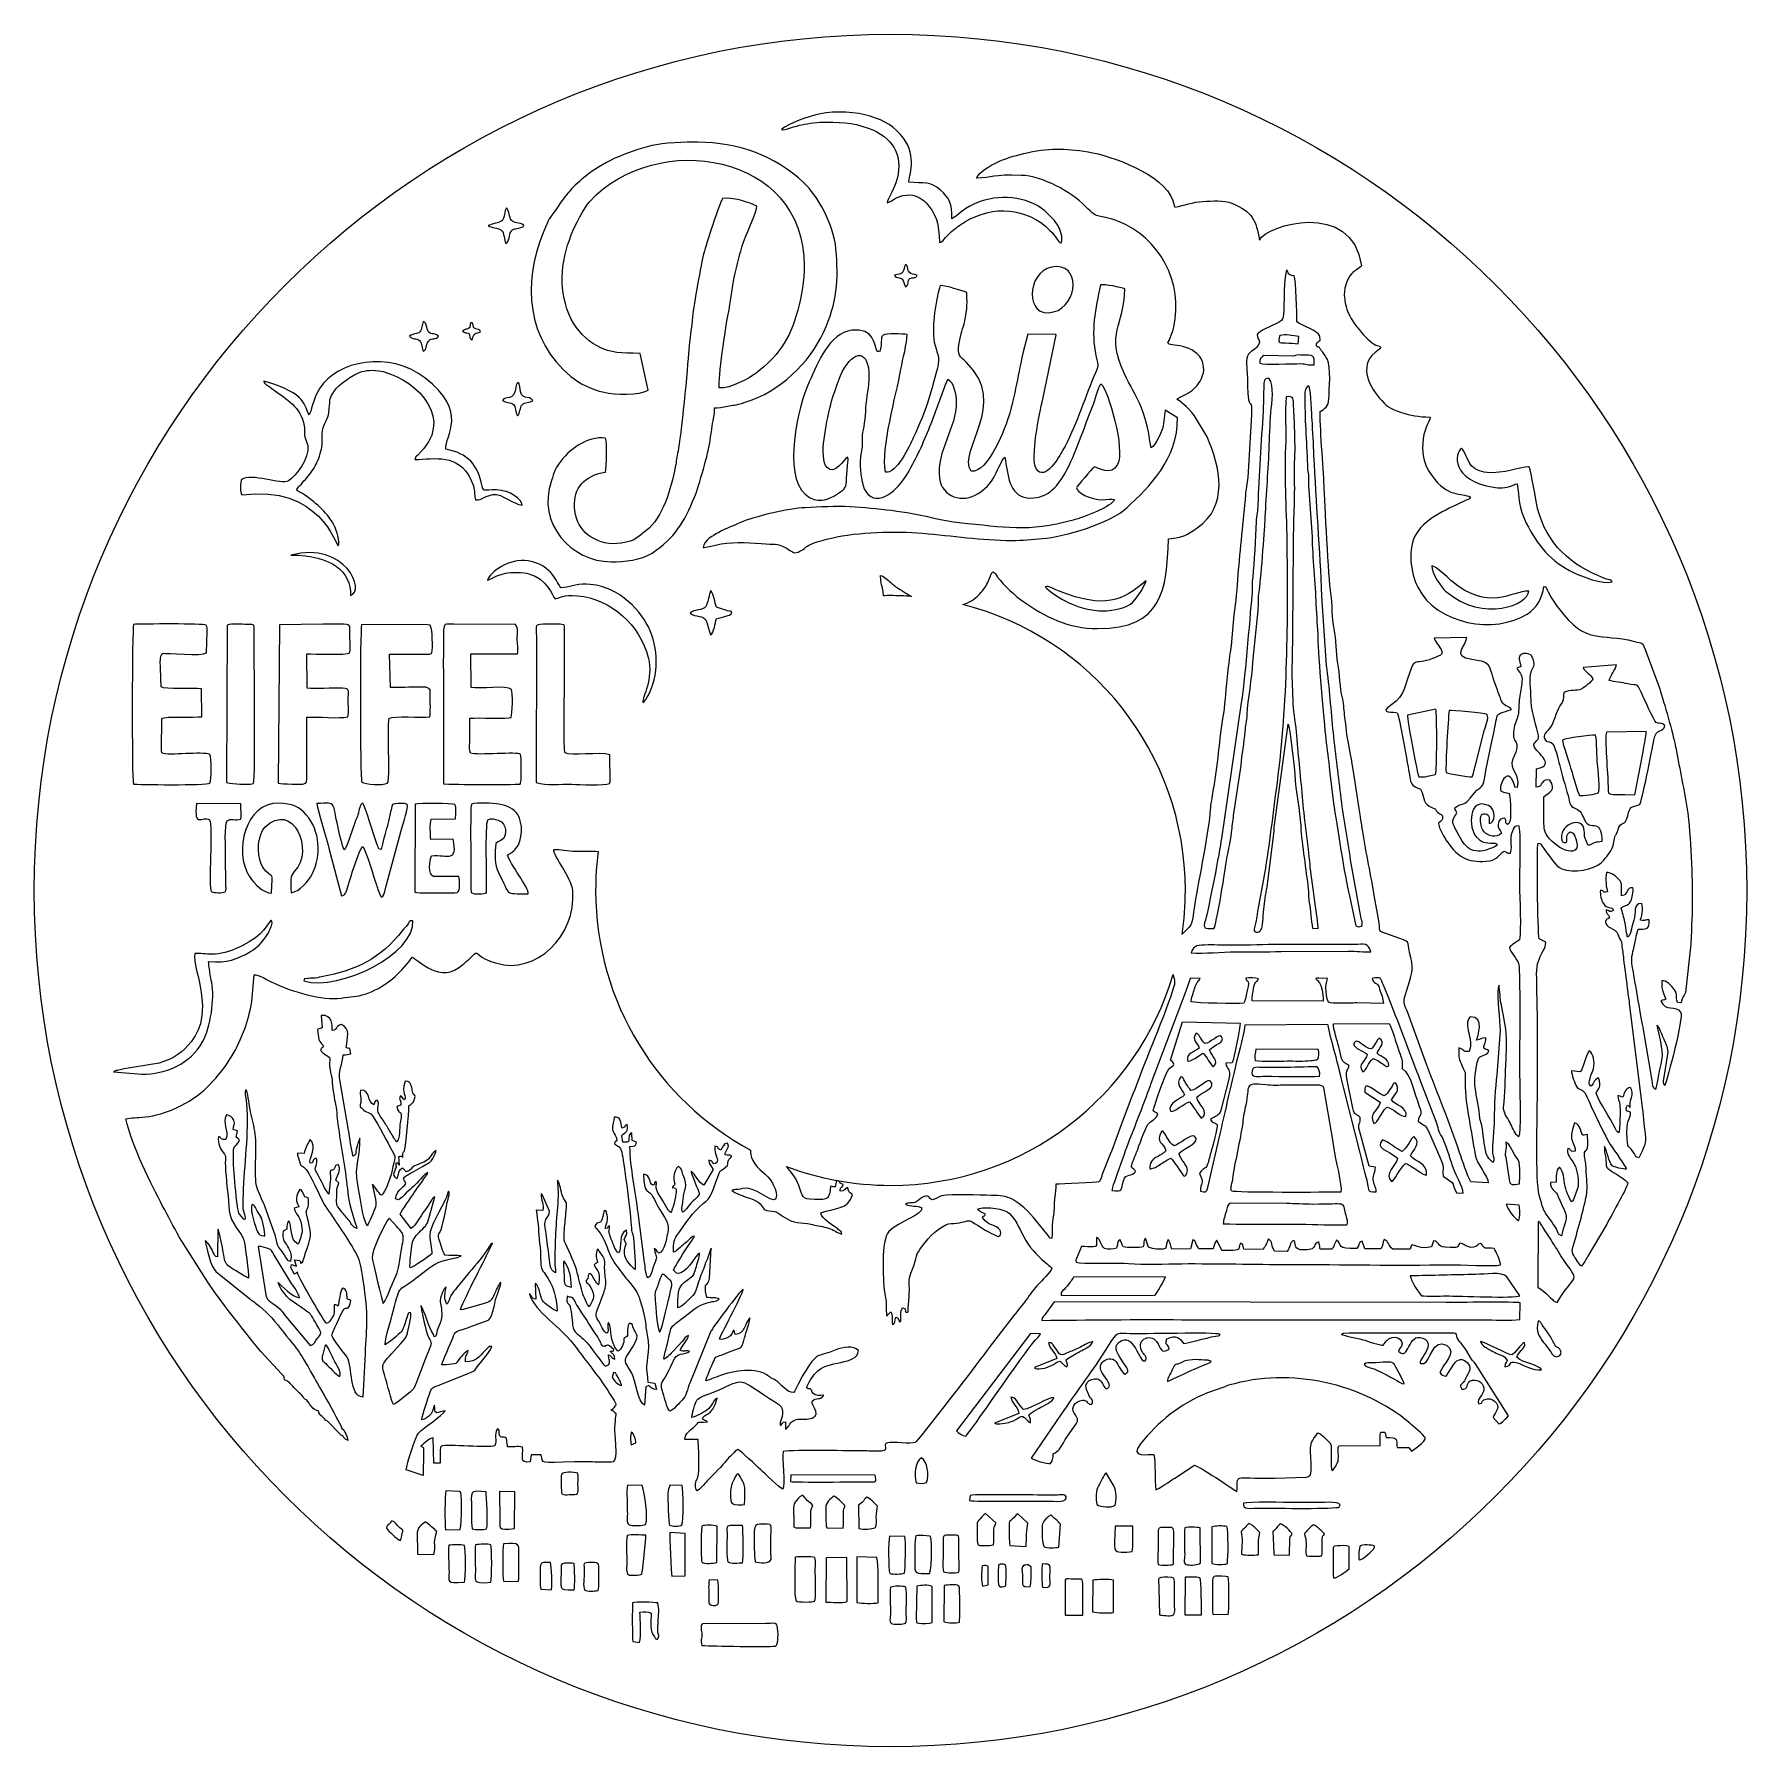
# Model space of a CAD drawing. Header units: millimetres. Extents: x -151 to 151, y -151 to 151.
import ezdxf

# ---------------------------------------------------------------- set-up
doc = ezdxf.new("R2010")
doc.units = ezdxf.units.MM
doc.header["$MEASUREMENT"] = 0
doc.layers.add('layer 1', color=7, linetype='Continuous')

msp = doc.modelspace()

# ---------------------------------------------------------------- linework, layer by layer
at = {"layer": 'layer 1', "color": 242, "lineweight": 20}
msp.add_ellipse((-0.0452, -0.0454), major_axis=(0, 151.0001), ratio=1, dxfattribs=at)
at = {"layer": 'layer 1', "color": 250, "lineweight": 20}
for points, knots in [([(-19.268, 134.1373), (-18.0666, 135.3061), (-14.443, 136.4597), (-12.3692, 136.9312), (-12.3692, 136.9312), (-9.9317, 137.4853), (-5.9322, 137.2305), (-3.6151, 136.497), (-3.6151, 136.497), (-0.9867, 135.6649), (0.6328, 134.7235), (2.2475, 132.6102), (2.2475, 132.6102), (4.7067, 129.3922), (3.1887, 125.8736), (3.1806, 124.8811), (3.1806, 124.8811), (5.8352, 124.5696), (6.9193, 125.145), (8.7959, 123.4533), (8.7959, 123.4533), (10.2566, 122.1365), (10.9016, 121.0978), (10.7547, 118.4035), (10.7547, 118.4035), (11.7547, 118.8867), (12.9625, 120.5005), (15.7704, 121.4588), (15.7704, 121.4588), (19.8739, 122.8591), (24.8909, 122.2106), (27.7058, 119.2873), (27.7058, 119.2873), (28.3476, 118.6206), (28.9557, 118.1133), (29.4938, 117.1833), (29.4938, 117.1833), (29.8851, 116.5072), (30.4783, 115.0875), (30.0243, 114.1642), (30.0243, 114.1642), (29.5009, 114.2915), (29.1452, 115.3048), (28.0728, 116.3685), (28.0728, 116.3685), (23.9583, 120.4497), (18.079, 120.8733), (13.081, 117.8649), (13.081, 117.8649), (12.1522, 117.3059), (11.5066, 116.7954), (10.7371, 116.1618), (10.7371, 116.1618), (9.3709, 115.0369), (9.3268, 114.3549), (8.5684, 114.2255), (8.5684, 114.2255), (8.549, 117.449), (7.9846, 119.4064), (6.1719, 121.2903), (6.1719, 121.2903), (5.4687, 122.0209), (4.1952, 122.772), (2.7733, 122.6057), (2.7733, 122.6057), (0.8394, 122.3797), (0.5268, 121.5963), (-0.6198, 121.2499), (-0.6198, 121.2499), (-0.5647, 121.8056), (0.3637, 123.1829), (0.9007, 124.7743), (0.9007, 124.7743), (2.3008, 128.9235), (0.8507, 132.3189), (-3.1854, 134.0707), (-3.1854, 134.0707), (-5.7757, 135.1948), (-8.1627, 135.4791), (-11.3708, 135.4688), (-11.3708, 135.4688), (-12.834, 135.464), (-14.4114, 135.2369), (-15.7064, 134.9939), (-15.7064, 134.9939), (-16.5744, 134.8308), (-18.9248, 133.9644), (-19.268, 134.1373)], [0, 0, 0, 0, 0.04347826, 0.04347826, 0.04347826, 0.04347826, 0.08695652, 0.08695652, 0.08695652, 0.08695652, 0.13043478, 0.13043478, 0.13043478, 0.13043478, 0.17391304, 0.17391304, 0.17391304, 0.17391304, 0.2173913, 0.2173913, 0.2173913, 0.2173913, 0.26086957, 0.26086957, 0.26086957, 0.26086957, 0.30434783, 0.30434783, 0.30434783, 0.30434783, 0.34782609, 0.34782609, 0.34782609, 0.34782609, 0.39130435, 0.39130435, 0.39130435, 0.39130435, 0.43478261, 0.43478261, 0.43478261, 0.43478261, 0.47826087, 0.47826087, 0.47826087, 0.47826087, 0.52173913, 0.52173913, 0.52173913, 0.52173913, 0.56521739, 0.56521739, 0.56521739, 0.56521739, 0.60869565, 0.60869565, 0.60869565, 0.60869565, 0.65217391, 0.65217391, 0.65217391, 0.65217391, 0.69565217, 0.69565217, 0.69565217, 0.69565217, 0.73913043, 0.73913043, 0.73913043, 0.73913043, 0.7826087, 0.7826087, 0.7826087, 0.7826087, 0.82608696, 0.82608696, 0.82608696, 0.82608696, 0.86956522, 0.86956522, 0.86956522, 0.86956522, 0.91304348, 0.91304348, 0.91304348, 0.91304348, 1, 1, 1, 1]), ([(-42.7757, 88.2061), (-44.2683, 87.2311), (-48.7066, 87.4061), (-50.5654, 87.8221), (-50.5654, 87.8221), (-52.7953, 88.3212), (-54.9598, 89.3888), (-56.4342, 90.6127), (-56.4342, 90.6127), (-64.1338, 97.0037), (-65.0044, 107.0217), (-61.3176, 115.9393), (-61.3176, 115.9393), (-60.0412, 119.0269), (-60.4557, 118.0558), (-58.97, 120.1681), (-58.97, 120.1681), (-56.9039, 123.1053), (-56.7407, 123.4229), (-53.9742, 125.792), (-53.9742, 125.792), (-51.1564, 128.2051), (-46.5, 130.2913), (-42.1338, 131.3228), (-42.1338, 131.3228), (-40.2128, 131.7766), (-36.1752, 131.9721), (-34.0124, 131.9265), (-34.0124, 131.9265), (-26.8954, 131.7764), (-20.6445, 129.7622), (-15.2774, 124.7202), (-15.2774, 124.7202), (-13.0108, 122.5907), (-10.0563, 117.5352), (-9.6627, 113.0926), (-9.6627, 113.0926), (-9.1768, 107.608), (-9.4743, 103.6024), (-11.8129, 98.4565), (-11.8129, 98.4565), (-14.3508, 92.8711), (-19.6496, 87.949), (-25.5121, 86.1041), (-25.5121, 86.1041), (-27.946, 85.3383), (-27.3339, 85.6865), (-29.0671, 85.3158), (-29.0671, 85.3158), (-32.1218, 84.6625), (-30.6236, 85.9918), (-31.2514, 83.1918), (-31.2514, 83.1918), (-31.5008, 82.08), (-31.6605, 80.5728), (-31.8293, 79.3707), (-31.8293, 79.3707), (-32.1435, 77.1339), (-33.8411, 71.2407), (-34.608, 69.3385), (-34.608, 69.3385), (-36.3593, 64.9964), (-38.1393, 62.0436), (-42.0972, 59.4666), (-42.0972, 59.4666), (-44.0593, 58.1893), (-46.943, 57.9186), (-49.31, 57.927), (-49.31, 57.927), (-56.2947, 57.9515), (-62.4854, 64.6156), (-59.8529, 72.2303), (-59.8529, 72.2303), (-59.3279, 73.7484), (-59.3458, 74.0366), (-58.5239, 75.2268), (-58.5239, 75.2268), (-56.8799, 77.6078), (-53.4703, 80.2205), (-50.302, 79.6999), (-50.302, 79.6999), (-50.0148, 78.9364), (-50.1204, 74.6663), (-50.2963, 73.7347), (-50.2963, 73.7347), (-50.8315, 73.5621), (-51.0746, 73.6532), (-51.646, 73.4569), (-51.646, 73.4569), (-54.9725, 72.3143), (-56.2837, 69.9847), (-55.582, 66.2392), (-55.582, 66.2392), (-54.9676, 62.9605), (-51.5134, 60.6176), (-47.5666, 61.1941), (-47.5666, 61.1941), (-44.8914, 61.5848), (-44.6787, 62.2536), (-43.1846, 63.3904), (-43.1846, 63.3904), (-40.0873, 65.747), (-38.8235, 70.7426), (-37.9983, 74.648), (-37.9983, 74.648), (-37.7959, 75.6057), (-37.7445, 76.4973), (-37.5188, 77.4503), (-37.5188, 77.4503), (-37.0089, 79.602), (-35.7969, 92.4443), (-35.6197, 95.2889), (-35.6197, 95.2889), (-35.5042, 97.1454), (-35.0716, 99.2327), (-34.9402, 101.1452), (-34.9402, 101.1452), (-34.7923, 103.2926), (-33.4249, 110.4598), (-32.9625, 112.3407), (-32.9625, 112.3407), (-32.5869, 113.8684), (-30.2683, 120.9849), (-29.6633, 122.0136), (-29.6633, 122.0136), (-28.0776, 122.3066), (-24.7709, 121.2663), (-23.6006, 120.6215), (-23.6006, 120.6215), (-23.5281, 119.8879), (-25.7729, 115.0175), (-26.1759, 113.6575), (-26.1759, 113.6575), (-26.5707, 112.324), (-26.872, 111.1357), (-27.2219, 109.7802), (-27.2219, 109.7802), (-27.8426, 107.3757), (-28.2511, 103.5193), (-28.6784, 101.5038), (-28.6784, 101.5038), (-29.1497, 99.2803), (-30.415, 90.2839), (-30.2537, 88.5982), (-30.2537, 88.5982), (-28.2924, 88.3891), (-24.804, 90.3957), (-23.738, 91.2088), (-23.738, 91.2088), (-21.7195, 92.7483), (-20.5992, 93.8319), (-19.2106, 95.8097), (-19.2106, 95.8097), (-16.9228, 99.0685), (-15.2936, 105.0917), (-15.2731, 110.1006), (-15.2731, 110.1006), (-15.191, 130.0437), (-41.2769, 134.225), (-53.0872, 121.4764), (-53.0872, 121.4764), (-54.0177, 120.4718), (-55.6947, 117.2237), (-56.3314, 115.5931), (-56.3314, 115.5931), (-58.2502, 110.68), (-58.7227, 105.5151), (-56.3309, 100.7207), (-56.3309, 100.7207), (-55.3958, 98.8464), (-53.5834, 96.9466), (-51.8828, 96.0404), (-51.8828, 96.0404), (-49.0516, 94.5316), (-47.6754, 94.8117), (-44.2198, 94.6781), (-44.2198, 94.6781), (-44.2198, 94.6781), (-42.7757, 88.2061), (-42.7757, 88.2061)], [0, 0, 0, 0, 0.02173913, 0.02173913, 0.02173913, 0.02173913, 0.04347826, 0.04347826, 0.04347826, 0.04347826, 0.06521739, 0.06521739, 0.06521739, 0.06521739, 0.08695652, 0.08695652, 0.08695652, 0.08695652, 0.10869565, 0.10869565, 0.10869565, 0.10869565, 0.13043478, 0.13043478, 0.13043478, 0.13043478, 0.15217391, 0.15217391, 0.15217391, 0.15217391, 0.17391304, 0.17391304, 0.17391304, 0.17391304, 0.19565217, 0.19565217, 0.19565217, 0.19565217, 0.2173913, 0.2173913, 0.2173913, 0.2173913, 0.23913043, 0.23913043, 0.23913043, 0.23913043, 0.26086957, 0.26086957, 0.26086957, 0.26086957, 0.2826087, 0.2826087, 0.2826087, 0.2826087, 0.30434783, 0.30434783, 0.30434783, 0.30434783, 0.32608696, 0.32608696, 0.32608696, 0.32608696, 0.34782609, 0.34782609, 0.34782609, 0.34782609, 0.36956522, 0.36956522, 0.36956522, 0.36956522, 0.39130435, 0.39130435, 0.39130435, 0.39130435, 0.41304348, 0.41304348, 0.41304348, 0.41304348, 0.43478261, 0.43478261, 0.43478261, 0.43478261, 0.45652174, 0.45652174, 0.45652174, 0.45652174, 0.47826087, 0.47826087, 0.47826087, 0.47826087, 0.5, 0.5, 0.5, 0.5, 0.52173913, 0.52173913, 0.52173913, 0.52173913, 0.54347826, 0.54347826, 0.54347826, 0.54347826, 0.56521739, 0.56521739, 0.56521739, 0.56521739, 0.58695652, 0.58695652, 0.58695652, 0.58695652, 0.60869565, 0.60869565, 0.60869565, 0.60869565, 0.63043478, 0.63043478, 0.63043478, 0.63043478, 0.65217391, 0.65217391, 0.65217391, 0.65217391, 0.67391304, 0.67391304, 0.67391304, 0.67391304, 0.69565217, 0.69565217, 0.69565217, 0.69565217, 0.7173913, 0.7173913, 0.7173913, 0.7173913, 0.73913043, 0.73913043, 0.73913043, 0.73913043, 0.76086957, 0.76086957, 0.76086957, 0.76086957, 0.7826087, 0.7826087, 0.7826087, 0.7826087, 0.80434783, 0.80434783, 0.80434783, 0.80434783, 0.82608696, 0.82608696, 0.82608696, 0.82608696, 0.84782609, 0.84782609, 0.84782609, 0.84782609, 0.86956522, 0.86956522, 0.86956522, 0.86956522, 0.89130435, 0.89130435, 0.89130435, 0.89130435, 0.91304348, 0.91304348, 0.91304348, 0.91304348, 0.93478261, 0.93478261, 0.93478261, 0.93478261, 0.95652174, 0.95652174, 0.95652174, 0.95652174, 1, 1, 1, 1]), ([(12.7, 50.3787), (35.2566, 44.6954), (51.9547, 24.2759), (51.9547, -0.0453), (51.9547, -0.0453), (51.9547, -2.6641), (51.7598, -5.2374), (51.3852, -7.7519), (51.3852, -7.7519), (51.7379, -7.4035), (52.0576, -7.0842), (52.2934, -6.8767), (52.2934, -6.8767), (53.3419, -5.9539), (53.2596, -4.5288), (53.6217, -2.3728), (53.6217, -2.3728), (54.291, 1.6124), (56.1196, 10.8327), (56.3424, 14.2161), (56.3424, 14.2161), (56.3907, 14.9486), (56.6655, 16.6511), (56.8088, 17.454), (56.8088, 17.454), (57.0034, 18.5435), (57.1798, 19.7616), (57.3408, 20.8026), (57.3408, 20.8026), (57.6928, 23.0789), (57.8528, 25.4525), (58.161, 27.7176), (58.161, 27.7176), (58.466, 29.9585), (58.8777, 32.3107), (59.0499, 34.5903), (59.0499, 34.5903), (59.1945, 36.5036), (59.659, 41.2672), (60.0445, 43.1551), (60.0445, 43.1551), (60.0445, 43.1551), (60.5144, 48.5557), (60.5144, 48.5557), (60.5144, 48.5557), (60.8375, 50.6965), (61.0818, 53.3825), (61.2305, 55.6031), (61.2305, 55.6031), (61.5421, 60.2505), (62.1746, 65.0321), (62.5455, 69.7631), (62.5455, 69.7631), (62.6017, 70.4811), (62.8558, 71.8827), (62.9416, 72.8035), (62.9416, 72.8035), (62.9416, 72.8035), (63.5956, 83.8175), (63.5956, 83.8175), (63.5956, 83.8175), (63.7659, 86.7569), (63.2338, 84.9985), (63.0111, 87.1359), (63.0111, 87.1359), (62.8956, 88.2437), (62.904, 89.7094), (62.8735, 90.8361), (62.8735, 90.8361), (62.8446, 91.9037), (62.4808, 93.7813), (63.0825, 94.509), (63.0825, 94.509), (63.731, 95.2933), (64.4273, 95.2727), (65.0451, 96.512), (65.0451, 96.512), (64.9501, 97.156), (64.6355, 97.3377), (64.6268, 98.005), (64.6268, 98.005), (64.7831, 98.5809), (67.2155, 99.4433), (68.5615, 100.2577), (68.5615, 100.2577), (69.1234, 100.5977), (69.2303, 100.8197), (69.2693, 101.5831), (69.2693, 101.5831), (69.3317, 102.8024), (69.3729, 108.7899), (69.7794, 109.3529), (69.7794, 109.3529), (70.2456, 109.3529), (69.6245, 108.402), (71.1331, 108.3533), (71.1331, 108.3533), (71.5036, 107.4911), (71.6379, 101.6749), (71.584, 100.2229), (71.584, 100.2229), (72.7496, 99.4788), (75.2347, 98.6973), (75.6815, 97.7248), (75.6815, 97.7248), (75.6815, 97.7248), (75.7135, 96.9822), (75.7135, 96.9822), (75.7135, 96.9822), (75.3624, 96.6615), (75.0127, 96.627), (75.0862, 95.9891), (75.0862, 95.9891), (75.4965, 95.6141), (75.1534, 95.9229), (75.5462, 95.7432), (75.5462, 95.7432), (75.8281, 95.2194), (76.4603, 94.665), (77.0263, 93.5763), (77.0263, 93.5763), (77.6719, 92.3339), (77.3141, 88.2617), (77.2517, 86.6503), (77.2517, 86.6503), (77.1978, 85.2599), (76.5637, 84.9659), (75.7491, 84.4182), (75.7491, 84.4182), (75.6029, 82.614), (76.31, 74.0677), (76.4242, 71.4234), (76.4242, 71.4234), (76.5489, 68.5369), (77.1893, 54.9217), (77.6208, 52.3534), (77.6208, 52.3534), (77.9379, 50.4662), (77.7779, 47.9969), (78.182, 46.0826), (78.182, 46.0826), (78.587, 44.1643), (78.5199, 41.9892), (78.8534, 39.9907), (78.8534, 39.9907), (79.1721, 38.0814), (79.2202, 35.7065), (79.6629, 33.9584), (79.6629, 33.9584), (79.8106, 33.3751), (79.9671, 31.732), (80.0355, 31.0662), (80.0355, 31.0662), (80.182, 29.6411), (80.5685, 26.3253), (80.8861, 25.0034), (80.8861, 25.0034), (81.3112, 23.235), (82.8781, 12.6164), (83.2336, 10.3454), (83.2336, 10.3454), (83.8372, 6.4888), (84.7248, 2.613), (85.2791, -1.2404), (85.2791, -1.2404), (85.2791, -1.2404), (86.0442, -5.3655), (86.0442, -5.3655), (86.0442, -5.3655), (86.4134, -6.7573), (85.6528, -7.141), (87.2801, -7.616), (87.2801, -7.616), (87.2801, -7.616), (89.777, -8.5283), (89.777, -8.5283), (89.777, -8.5283), (91.9429, -9.2697), (90.9022, -9.1152), (91.6923, -11.8513), (91.6923, -11.8513), (92.3498, -14.1277), (91.6464, -15.4264), (90.9827, -17.6191), (90.9827, -17.6191), (90.089, -20.5719), (90.6028, -19.6523), (91.6581, -22.9391), (91.6581, -22.9391), (91.6581, -22.9391), (94.5367, -30.8194), (94.5367, -30.8194), (94.5367, -30.8194), (96.4836, -35.9541), (98.5576, -41.0505), (100.3135, -46.2631), (100.3135, -46.2631), (100.7734, -47.628), (101.6963, -50.333), (102.2888, -51.4351), (102.2888, -51.4351), (102.2888, -51.4351), (105.3735, -51.5783), (105.3735, -51.5783), (105.3735, -51.5783), (105.3771, -50.5488), (103.3629, -48.3449), (103.0606, -46.6438), (103.0606, -46.6438), (102.6926, -44.5712), (102.3357, -42.4736), (101.9992, -40.3905), (101.9992, -40.3905), (101.5937, -37.8815), (101.3118, -36.358), (101.2864, -33.8312), (101.2864, -33.8312), (101.2662, -31.8306), (101.5698, -32.7535), (100.7868, -31.0228), (100.7868, -31.0228), (100.1565, -29.6299), (100.1412, -29.6579), (100.1576, -27.8203), (100.1576, -27.8203), (101.2018, -28.061), (100.7893, -28.6097), (101.9877, -28.4188), (101.9877, -28.4188), (102.9395, -26.4068), (100.8229, -23.7526), (102.1592, -22.3314), (102.1592, -22.3314), (104.9478, -22.2531), (103.3972, -25.8474), (103.3215, -26.4271), (103.3215, -26.4271), (104.1518, -26.3171), (103.9036, -26.0666), (104.9243, -26.013), (104.9243, -26.013), (104.9448, -27.2184), (104.5709, -26.9637), (104.5858, -27.8604), (104.5858, -27.8604), (105.0701, -28.1981), (105.0055, -27.9126), (105.4792, -28.3081), (105.4792, -28.3081), (105.272, -28.9331), (104.767, -28.9868), (104.189, -29.2756), (104.189, -29.2756), (103.6426, -29.5487), (104.0177, -29.2462), (103.714, -29.5759), (103.714, -29.5759), (103.3281, -29.9949), (102.8998, -33.479), (102.9889, -34.2445), (102.9889, -34.2445), (103.1722, -35.8215), (103.525, -37.5066), (103.7907, -39.0925), (103.7907, -39.0925), (103.8643, -39.5317), (103.8427, -39.912), (103.906, -40.3327), (103.906, -40.3327), (103.9773, -40.8079), (104.141, -41.0345), (104.2283, -41.4752), (104.2283, -41.4752), (104.5309, -43.0039), (104.588, -44.9061), (104.9935, -46.4111), (104.9935, -46.4111), (105.0997, -46.8051), (105.8107, -47.8183), (106.2082, -47.9981), (106.2082, -47.9981), (106.5826, -47.4276), (106.1904, -47.0173), (106.1414, -46.3527), (106.1414, -46.3527), (106.0485, -45.0895), (106.4272, -42.0389), (106.4183, -40.3989), (106.4183, -40.3989), (106.4062, -38.1655), (106.5694, -34.7451), (106.9073, -32.603), (106.9073, -32.603), (106.9073, -32.603), (107.4527, -24.7249), (107.4527, -24.7249), (107.4527, -24.7249), (107.4587, -22.8754), (106.844, -18.9774), (107.1023, -17.2581), (107.1023, -17.2581), (107.1023, -17.2581), (107.2726, -16.7366), (107.2726, -16.7366), (107.2726, -16.7366), (107.4015, -17.7808), (107.4736, -19.2146), (107.685, -20.2902), (107.685, -20.2902), (108.7639, -25.7765), (108.6636, -25.3387), (108.4673, -30.843), (108.4673, -30.843), (108.381, -33.2608), (108.3478, -35.8515), (108.0857, -38.2543), (108.0857, -38.2543), (107.9792, -39.2316), (108.7395, -40.0954), (109.1667, -40.8893), (109.1667, -40.8893), (109.5494, -41.6002), (109.9513, -42.7366), (110.5134, -43.3143), (110.5134, -43.3143), (110.5134, -43.3143), (110.7072, -43.471), (110.7072, -43.471), (110.7072, -43.471), (111.1933, -42.8482), (110.9363, -35.4108), (110.9271, -34.7283), (110.9271, -34.7283), (110.8888, -31.8534), (110.7861, -28.7662), (110.9138, -25.9193), (110.9138, -25.9193), (110.955, -24.9992), (110.9533, -13.5124), (110.7312, -12.8945), (110.7312, -12.8945), (110.4675, -12.161), (109.2027, -10.8537), (109.0952, -10.0928), (109.0952, -10.0928), (109.4443, -9.572), (110.3342, -9.1307), (110.8633, -8.7745), (110.8633, -8.7745), (111.2344, -6.3679), (110.8774, -1.2868), (110.8722, 1.4037), (110.8722, 1.4037), (110.8694, 2.8727), (111.1479, 10.7684), (110.7072, 11.4225), (110.7072, 11.4225), (110.1648, 11.4091), (110.0295, 11.1786), (109.8333, 10.7955), (109.8333, 10.7955), (108.9184, 9.0075), (109.7469, 8.109), (109.3014, 6.5379), (109.3014, 6.5379), (108.6129, 6.5114), (108.693, 6.7083), (108.1577, 6.8738), (108.1577, 6.8738), (107.1396, 6.2936), (107.0945, 5.2755), (105.0164, 5.1172), (105.0164, 5.1172), (101.6872, 4.8634), (99.9846, 5.8664), (98.2463, 8.4093), (98.2463, 8.4093), (97.7326, 9.1608), (96.6158, 10.8565), (96.591, 11.8552), (96.591, 11.8552), (97.1201, 12.3656), (97.3847, 12.2022), (97.2891, 13.15), (97.2891, 13.15), (96.9137, 13.5654), (96.7504, 13.4677), (96.427, 13.7646), (96.427, 13.7646), (95.8731, 14.2735), (96.48, 14.1785), (95.5609, 14.5401), (95.5609, 14.5401), (93.7266, 15.262), (94.2172, 16.1616), (93.584, 17.5005), (93.584, 17.5005), (93.3042, 18.092), (93.194, 17.8761), (92.5848, 18.1638), (92.5848, 18.1638), (91.6952, 18.5836), (91.6519, 19.1979), (91.4637, 20.3552), (91.4637, 20.3552), (91.2678, 21.56), (89.635, 31.0144), (89.3051, 31.3052), (89.3051, 31.3052), (89.0229, 31.5538), (85.5988, 31.0072), (88.3802, 32.7404), (88.3802, 32.7404), (90.6926, 34.1814), (90.6219, 36.3584), (91.8916, 39.3999), (91.8916, 39.3999), (92.2618, 40.2864), (92.6171, 40.2398), (93.5968, 40.3113), (93.5968, 40.3113), (94.4961, 40.3771), (96.7121, 41.22), (97.1988, 41.6685), (97.1988, 41.6685), (97.2372, 42.8486), (96.111, 43.3992), (95.8401, 44.4416), (95.8401, 44.4416), (95.8401, 44.4416), (101.5906, 44.5916), (101.5906, 44.5916), (101.5906, 44.5916), (101.4658, 43.0842), (98.803, 41.1276), (102.4476, 40.6664), (102.4476, 40.6664), (106.3406, 40.1737), (105.2512, 39.7934), (106.868, 35.6561), (106.868, 35.6561), (107.1708, 34.8812), (107.4179, 34.0678), (107.7171, 33.3589), (107.7171, 33.3589), (108.2114, 32.1875), (109.1466, 32.6182), (109.4642, 31.8623), (109.4642, 31.8623), (106.0231, 30.7158), (107.3756, 31.8114), (106.0142, 26.2427), (106.0142, 26.2427), (106.0142, 26.2427), (104.9322, 21.1423), (104.9322, 21.1423), (104.9322, 21.1423), (104.3752, 17.3336), (104.1807, 18.7001), (102.9695, 17.1679), (102.9695, 17.1679), (100.5972, 14.1674), (101.102, 15.821), (99.4671, 14.5427), (99.4671, 14.5427), (99.6664, 13.6795), (100.1371, 13.9075), (99.469, 13.0437), (99.469, 13.0437), (98.6121, 11.9357), (99.5149, 11.1028), (100.0244, 10.035), (100.0244, 10.035), (101.1597, 7.6558), (102.5201, 6.1129), (105.5556, 7.2805), (105.5556, 7.2805), (106.0636, 7.476), (106.785, 7.718), (106.9669, 8.1225), (106.9669, 8.1225), (106.025, 8.7011), (104.7519, 7.6965), (103.2676, 9.3758), (103.2676, 9.3758), (101.8578, 10.9706), (101.8008, 16.4941), (105.3926, 14.9384), (105.3926, 14.9384), (106.8845, 14.292), (106.6167, 11.8297), (105.5331, 11.7796), (105.5331, 11.7796), (105.5267, 12.2992), (105.7401, 13.34), (104.8355, 13.4783), (104.8355, 13.4783), (103.9272, 13.6172), (103.9674, 12.6186), (104.0334, 11.8486), (104.0334, 11.8486), (104.0824, 11.278), (104.3417, 10.6123), (104.6292, 10.2841), (104.6292, 10.2841), (105.2944, 9.5245), (106.8454, 9.1817), (107.6825, 10.0636), (107.6825, 10.0636), (107.5238, 10.6233), (107.0069, 10.8824), (107.1111, 11.6796), (107.1111, 11.6796), (107.2001, 12.3607), (107.5608, 12.7631), (108.3158, 12.733), (108.3158, 12.733), (108.6389, 12.0616), (108.1878, 12.0692), (108.7576, 11.5879), (108.7576, 11.5879), (109.4802, 11.876), (109.2374, 13.467), (109.2673, 14.1982), (109.2673, 14.1982), (109.3013, 15.0259), (109.2432, 16.3302), (109.0372, 17.081), (109.0372, 17.081), (108.4513, 17.3667), (108.3304, 17.0401), (107.5958, 17.5536), (107.5958, 17.5536), (107.1489, 18.2373), (108.694, 22.2033), (109.9287, 18.6954), (109.9287, 18.6954), (110.1973, 17.9323), (109.8723, 18.2664), (110.439, 18.0965), (110.439, 18.0965), (111.0824, 20.7772), (108.8641, 21.199), (109.7278, 23.1341), (109.7278, 23.1341), (111.4517, 26.9958), (109.4284, 25.378), (109.8597, 28.3679), (109.8597, 28.3679), (109.9981, 29.326), (110.4607, 30.029), (110.6274, 30.886), (110.6274, 30.886), (110.8011, 31.7791), (110.7193, 32.9534), (110.8681, 33.9207), (110.8681, 33.9207), (111.013, 34.8621), (111.2146, 35.8305), (111.3086, 36.8119), (111.3086, 36.8119), (111.4432, 38.2154), (110.7269, 38.3835), (110.4183, 39.1783), (110.4183, 39.1783), (110.4183, 39.1783), (111.1373, 39.4458), (111.1373, 39.4458), (111.1373, 39.4458), (111.0657, 40.0877), (110.4975, 40.8761), (111.0668, 41.5134), (111.0668, 41.5134), (111.5605, 41.9751), (112.7477, 41.7964), (113.08, 41.2445), (113.08, 41.2445), (113.4035, 40.7073), (113.6115, 39.7911), (113.3145, 39.2811), (113.3145, 39.2811), (112.3565, 37.6353), (112.892, 36.346), (112.9004, 34.4046), (112.9004, 34.4046), (112.9139, 31.2601), (113.5894, 30.1934), (114.1705, 27.5452), (114.1705, 27.5452), (114.4307, 26.3593), (113.8232, 26.5412), (113.4026, 25.7407), (113.4026, 25.7407), (113.2447, 24.542), (117.7428, 22.1536), (113.8882, 21.4047), (113.8882, 21.4047), (113.8882, 21.4047), (113.847, 18.2034), (113.847, 18.2034), (113.847, 18.2034), (114.8056, 18.3499), (114.4409, 18.4207), (114.9223, 19.0124), (114.9223, 19.0124), (115.2692, 19.4385), (115.6299, 19.4973), (116.2026, 19.4075), (116.2026, 19.4075), (117.5105, 17.6477), (116.0893, 17.2879), (115.1927, 16.4838), (115.1927, 16.4838), (115.0772, 15.5037), (115.1913, 13.819), (115.1908, 12.7511), (115.1908, 12.7511), (115.1902, 11.2595), (115.1104, 10.6142), (115.8463, 9.5087), (115.8463, 9.5087), (117.4873, 7.0432), (122.1505, 5.314), (120.7878, 9.0407), (120.7878, 9.0407), (120.5263, 9.7559), (120.4571, 10.0771), (119.8555, 10.295), (119.8555, 10.295), (118.9501, 9.8663), (119.3917, 9.24), (119.1372, 8.4006), (119.1372, 8.4006), (118.4684, 8.4388), (118.3416, 8.4635), (118.2954, 9.1555), (118.2954, 9.1555), (118.1143, 11.8717), (122.1675, 13.0552), (122.3116, 10.5217), (122.3116, 10.5217), (122.3735, 9.4339), (122.2334, 9.526), (122.7157, 8.606), (122.7157, 8.606), (122.7157, 8.606), (123.0047, 7.911), (123.0047, 7.911), (123.0047, 7.911), (123.6108, 8.0594), (123.5551, 8.2336), (124.104, 8.3853), (124.104, 8.3853), (124.5764, 8.516), (124.8854, 8.4615), (125.3828, 8.6051), (125.3828, 8.6051), (125.518, 9.3043), (125.1587, 10.9558), (124.6515, 11.2495), (124.6515, 11.2495), (123.7912, 11.7472), (123.0824, 10.8589), (122.3079, 12.5092), (122.3079, 12.5092), (121.8607, 13.4617), (121.7347, 13.9812), (120.7688, 14.4085), (120.7688, 14.4085), (119.5323, 14.9555), (119.8701, 15.2782), (119.4488, 16.6824), (119.4488, 16.6824), (118.8845, 18.5632), (118.4267, 20.253), (117.9126, 22.1674), (117.9126, 22.1674), (117.7246, 22.8672), (117.1439, 25.708), (116.5421, 26.0146), (116.5421, 26.0146), (115.8999, 26.3419), (115.7283, 25.986), (115.324, 26.6239), (115.324, 26.6239), (114.9316, 27.4253), (115.7085, 27.9662), (116.0954, 28.4396), (116.0954, 28.4396), (117.0078, 29.5557), (117.2512, 31.2841), (118.0059, 32.5101), (118.0059, 32.5101), (118.6553, 33.5649), (118.6047, 33.366), (118.687, 34.8564), (118.687, 34.8564), (119.9266, 35.4787), (120.9556, 35.0824), (121.7816, 35.4711), (121.7816, 35.4711), (122.286, 35.7084), (123.5695, 36.7886), (123.8311, 37.2373), (123.8311, 37.2373), (123.5218, 38.0985), (122.3405, 38.4654), (122.1184, 39.3035), (122.1184, 39.3035), (122.1184, 39.3035), (127.9936, 39.7727), (127.9936, 39.7727), (127.9936, 39.7727), (127.7548, 38.7505), (126.9261, 37.9609), (126.6974, 37.0044), (126.6974, 37.0044), (127.6056, 36.7102), (128.9799, 36.6521), (129.9621, 36.3971), (129.9621, 36.3971), (131.879, 35.8993), (131.428, 36.8379), (132.3564, 34.9052), (132.3564, 34.9052), (132.8266, 33.9261), (134.4617, 30.0318), (135.0022, 29.5671), (135.0022, 29.5671), (135.7298, 29.2152), (135.8252, 29.7508), (136.4983, 29.0255), (136.4983, 29.0255), (136.3134, 27.6685), (134.9352, 28.7843), (134.5717, 26.4626), (134.5717, 26.4626), (134.3293, 24.915), (132.3371, 15.3037), (132.1258, 15.1399), (132.1258, 15.1399), (130.453, 14.5578), (130.4126, 14.8746), (129.9757, 13.1237), (129.9757, 13.1237), (129.4631, 11.0691), (128.7108, 12.4617), (128.224, 10.5355), (128.224, 10.5355), (128.0238, 9.7432), (127.7991, 10.0157), (127.6159, 9.0388), (127.6159, 9.0388), (127.4702, 8.2619), (127.491, 7.9453), (127.1519, 7.2835), (127.1519, 7.2835), (126.7245, 6.4494), (125.8755, 5.3751), (125.2543, 4.8389), (125.2543, 4.8389), (123.9626, 3.7244), (120.4588, 2.8959), (118.3323, 3.7703), (118.3323, 3.7703), (117.2073, 4.2329), (116.008, 6.3297), (114.8574, 7.7743), (114.8574, 7.7743), (114.4492, 8.2869), (114.7965, 8.1799), (114.1566, 8.2769), (114.1566, 8.2769), (113.9081, 7.7332), (114.0559, -7.4229), (114.3558, -8.5637), (114.3558, -8.5637), (114.3558, -8.5637), (115.5453, -9.1535), (115.5453, -9.1535), (115.5453, -9.1535), (115.4992, -9.7854), (115.3456, -10.1218), (115.1003, -10.5858), (115.1003, -10.5858), (114.3369, -12.0289), (113.8883, -12.9318), (113.9012, -14.72), (113.9012, -14.72), (113.9185, -17.1207), (114.0062, -19.3866), (114.0312, -21.7386), (114.0312, -21.7386), (114.0824, -26.5672), (114.0193, -31.3937), (114.035, -36.2214), (114.035, -36.2214), (114.0455, -39.4593), (113.6627, -51.1681), (114.3649, -53.7886), (114.3649, -53.7886), (115.491, -57.99), (115.5555, -56.5739), (117.3791, -59.7371), (117.3791, -59.7371), (117.7931, -60.4554), (117.5769, -60.6741), (118.2704, -60.923), (118.2704, -60.923), (119.2318, -57.0497), (119.6368, -58.2116), (118.0258, -54.767), (118.0258, -54.767), (117.8438, -54.3777), (117.7302, -53.9485), (117.5331, -53.6178), (117.5331, -53.6178), (117.1708, -53.0102), (116.3036, -52.7461), (116.3306, -51.523), (116.3306, -51.523), (116.3306, -51.523), (117.3528, -51.471), (117.3528, -51.471), (117.3528, -51.471), (117.3923, -50.6343), (117.2259, -49.3561), (117.9058, -48.8585), (117.9058, -48.8585), (118.6197, -49.4571), (118.7524, -51.0423), (118.8717, -52.0344), (118.8717, -52.0344), (118.9209, -52.4441), (119.7667, -54.6322), (120.0053, -54.9272), (120.0053, -54.9272), (120.371, -54.7724), (120.1936, -54.9039), (120.4086, -54.5196), (120.4086, -54.5196), (120.4086, -54.5196), (121.0461, -52.778), (121.0461, -52.778), (121.0461, -52.778), (121.5813, -51.4139), (121.0174, -48.7173), (120.167, -47.7085), (120.167, -47.7085), (119.7796, -47.2489), (119.0745, -46.2265), (119.4055, -45.5377), (119.4055, -45.5377), (120.3028, -45.7416), (119.5142, -46.1647), (120.7229, -46.0413), (120.7229, -46.0413), (120.8579, -44.6984), (119.2332, -44.5193), (120.5809, -40.995), (120.5809, -40.995), (121.2214, -41.1649), (121.3842, -41.6043), (121.6193, -42.2134), (121.6193, -42.2134), (122.0796, -43.4058), (121.8192, -43.219), (122.8669, -43.0814), (122.8669, -43.0814), (122.8889, -43.6588), (122.9737, -44.327), (122.9504, -44.8932), (122.9504, -44.8932), (122.9121, -45.8257), (122.7202, -45.6673), (122.3191, -46.2249), (122.3191, -46.2249), (122.3388, -47.1786), (122.5619, -48.0298), (122.6173, -48.9653), (122.6173, -48.9653), (122.8766, -53.3599), (122.993, -52.8105), (121.8852, -57.2039), (121.8852, -57.2039), (121.4819, -58.8044), (121.0007, -60.394), (120.5779, -62.0234), (120.5779, -62.0234), (120.3396, -62.9416), (119.8741, -63.5332), (120.4579, -64.4322), (120.4579, -64.4322), (120.7651, -64.9053), (121.4028, -66.0593), (121.8049, -66.2733), (121.8049, -66.2733), (121.8049, -66.2733), (122.3773, -65.4561), (122.3773, -65.4561), (122.3773, -65.4561), (122.5679, -65.1168), (122.752, -64.8245), (122.9512, -64.5342), (122.9512, -64.5342), (122.9512, -64.5342), (126.102, -59.1686), (126.102, -59.1686), (126.102, -59.1686), (126.7752, -57.7969), (129.7754, -52.8085), (129.9628, -51.6), (129.9628, -51.6), (129.8688, -51.198), (127.1955, -49.5806), (126.8846, -49.3803), (126.8846, -49.3803), (126.0704, -48.856), (126.1951, -48.7562), (126.1104, -47.575), (126.1104, -47.575), (126.0461, -46.6808), (125.7391, -46.1275), (125.8721, -45.2079), (125.8721, -45.2079), (126.4343, -46.2046), (126.534, -47.7253), (127.242, -48.5806), (127.242, -48.5806), (127.613, -48.8622), (129.153, -49.2273), (129.7062, -49.1686), (129.7062, -49.1686), (129.6972, -48.8228), (127.4741, -45.6881), (127.0926, -45.1395), (127.0926, -45.1395), (126.0523, -43.6434), (123.4871, -38.0758), (122.6286, -36.1472), (122.6286, -36.1472), (122.0495, -34.8467), (121.423, -35.4261), (120.8541, -34.4828), (120.8541, -34.4828), (120.5968, -34.0559), (120.0919, -32.4469), (120.0251, -31.8716), (120.0251, -31.8716), (120.0251, -31.8716), (121.5973, -32.0517), (121.5973, -32.0517), (121.5973, -32.0517), (122.1533, -31.2723), (122.5117, -29.3741), (123.1547, -28.3196), (123.1547, -28.3196), (123.6248, -28.5281), (123.7738, -29.0419), (123.9293, -29.6239), (123.9293, -29.6239), (124.0726, -30.1595), (124.0756, -30.9411), (123.9396, -31.5021), (123.9396, -31.5021), (123.7228, -32.3965), (122.6556, -33.8955), (123.4547, -34.5591), (123.4547, -34.5591), (123.9984, -34.3077), (123.8738, -33.4341), (124.8335, -33.082), (124.8335, -33.082), (125.4342, -34.6733), (124.7485, -34.9701), (124.3805, -35.7735), (124.3805, -35.7735), (125.0973, -37.5859), (126.7477, -40.0857), (127.7542, -41.9487), (127.7542, -41.9487), (127.9627, -42.3346), (127.9732, -42.6032), (128.4036, -42.7625), (128.4036, -42.7625), (128.5808, -42.4344), (128.6742, -38.4459), (128.5541, -37.7067), (128.5541, -37.7067), (128.4194, -36.878), (128.2215, -36.9928), (128.226, -36.1806), (128.226, -36.1806), (129.0449, -36.3448), (128.4534, -36.4187), (129.106, -36.4643), (129.106, -36.4643), (129.3618, -35.845), (129.5125, -34.8701), (130.4683, -34.7833), (130.4683, -34.7833), (130.7617, -35.2475), (130.888, -35.8934), (130.6584, -36.5219), (130.6584, -36.5219), (130.2145, -37.7377), (130.5106, -37.6526), (130.3467, -38.3318), (130.3467, -38.3318), (130.0379, -37.8288), (130.7476, -38.1991), (129.9034, -37.9242), (129.9034, -37.9242), (129.9034, -37.9242), (129.7133, -38.3599), (129.7133, -38.3599), (129.7133, -38.3599), (129.7133, -38.3599), (129.7682, -38.9101), (129.7682, -38.9101), (129.7682, -38.9101), (129.7682, -38.9101), (130.4476, -39.1555), (130.4476, -39.1555), (130.4476, -39.1555), (130.5043, -40.4781), (129.5696, -40.4526), (129.8852, -43.7514), (129.8852, -43.7514), (130.1272, -46.2799), (129.5284, -43.9689), (131.1385, -46.4816), (131.1385, -46.4816), (131.5154, -47.0697), (131.3044, -47.0057), (131.9444, -47.1763), (131.9444, -47.1763), (132.7121, -45.5261), (133.3592, -44.4782), (133.0587, -42.989), (133.0587, -42.989), (132.75, -41.4571), (132.7019, -39.3705), (132.4372, -37.7641), (132.4372, -37.7641), (132.4372, -37.7641), (130.2303, -19.9479), (130.2303, -19.9479), (130.2303, -19.9479), (130.1704, -18.9075), (129.9618, -18.2939), (129.8811, -17.2891), (129.8811, -17.2891), (129.7497, -15.6573), (129.3606, -13.7802), (129.2326, -12.1534), (129.2326, -12.1534), (129.1584, -11.2093), (128.9966, -10.4996), (128.9036, -9.5989), (128.9036, -9.5989), (128.8173, -8.7647), (128.808, -9.0359), (128.5084, -8.4964), (128.5084, -8.4964), (128.5084, -8.4964), (128.2486, -7.732), (128.2486, -7.732), (128.2486, -7.732), (127.9225, -6.6916), (125.8272, -6.6459), (126.0659, -5.5011), (126.0659, -5.5011), (126.1849, -4.9302), (126.2679, -5.2718), (126.7738, -4.8672), (126.7738, -4.8672), (126.5233, -4.0348), (126.1059, -4.3111), (126.191, -3.4261), (126.191, -3.4261), (126.7035, -3.5708), (126.8256, -4.0633), (127.4732, -3.5233), (127.4732, -3.5233), (127.1268, -2.7152), (126.3356, -3.4142), (125.6737, -2.3594), (125.6737, -2.3594), (125.2983, -1.7611), (125.0403, -0.8086), (125.1625, -0.0036), (125.1625, -0.0036), (126.0156, -0.0649), (125.3844, -0.524), (126.3753, -0.3097), (126.3753, -0.3097), (126.4119, 0.0836), (126.1615, 0.4535), (126.1393, 1.247), (126.1393, 1.247), (126.1213, 1.8821), (126.1148, 2.5262), (126.1969, 3.155), (126.1969, 3.155), (127.1307, 3.11), (127.9185, 2.4077), (128.3625, 1.9591), (128.3625, 1.9591), (129.2365, 1.076), (128.7204, 0.3266), (128.8856, -0.9609), (128.8856, -0.9609), (130.1036, -0.9721), (129.5969, 0.6103), (130.8841, 0.4313), (130.8841, 0.4313), (130.9573, -0.1888), (130.7899, -1.4257), (130.5243, -1.9017), (130.5243, -1.9017), (130.1757, -2.5266), (130.0822, -2.4683), (129.3373, -2.8019), (129.3373, -2.8019), (129.3373, -2.8019), (128.7895, -3.0754), (128.7895, -3.0754), (128.7895, -3.0754), (129.0291, -3.9272), (129.3007, -4.7619), (129.4635, -5.6147), (129.4635, -5.6147), (129.525, -5.9372), (129.895, -8.2412), (129.9034, -8.2576), (129.9034, -8.2576), (130.3879, -8.0781), (130.4857, -7.4002), (130.6051, -6.8793), (130.6051, -6.8793), (130.7272, -6.3461), (130.8907, -5.8117), (131.0604, -5.2877), (131.0604, -5.2877), (131.4365, -4.127), (130.8703, -2.2626), (132.4494, -2.3151), (132.4494, -2.3151), (132.8028, -4.3936), (132.2357, -4.8887), (132.1925, -5.2808), (132.1925, -5.2808), (133.1617, -5.5177), (132.9925, -5.1244), (133.7273, -5.2398), (133.7273, -5.2398), (134.09, -7.3711), (132.142, -6.7888), (131.7769, -6.8732), (131.7769, -6.8732), (131.4701, -7.8552), (131.2621, -9.274), (131.0137, -10.2852), (131.0137, -10.2852), (130.6308, -11.8429), (130.5471, -12.2323), (130.8674, -13.9031), (130.8674, -13.9031), (131.3531, -16.4369), (132.3078, -22.7158), (132.774, -24.5425), (132.774, -24.5425), (132.774, -24.5425), (134.2641, -33.5326), (134.2641, -33.5326), (134.2641, -33.5326), (134.3239, -34.1361), (134.3424, -34.9346), (134.8522, -35.1489), (134.8522, -35.1489), (134.8669, -35.1253), (135.8965, -30.1461), (136.0001, -29.6014), (136.0001, -29.6014), (136.2678, -28.1929), (135.3117, -25.3143), (135.0894, -23.7665), (135.0894, -23.7665), (135.4307, -24.0734), (135.5717, -24.4078), (135.7551, -24.8731), (135.7551, -24.8731), (136.2418, -26.108), (137.1465, -27.6463), (137.0678, -28.5836), (137.0678, -28.5836), (137.0678, -28.5836), (136.2883, -33.6944), (136.2883, -33.6944), (136.2883, -33.6944), (136.2756, -33.976), (136.2547, -33.8373), (136.3309, -34.0993), (136.3309, -34.0993), (136.4361, -34.4616), (136.3337, -34.2295), (136.5205, -34.4425), (136.5205, -34.4425), (136.9368, -33.1918), (139.8983, -22.585), (139.2884, -21.5069), (139.2884, -21.5069), (138.5174, -20.1441), (136.501, -21.5217), (135.8262, -19.4991), (135.8262, -19.4991), (136.2175, -19.2753), (135.9333, -19.4789), (136.2168, -19.3854), (136.2168, -19.3854), (136.2168, -19.3854), (136.4543, -19.3036), (136.4543, -19.3036), (136.4543, -19.3036), (136.4916, -19.2899), (136.5473, -19.2654), (136.578, -19.2535), (136.578, -19.2535), (136.6096, -19.2415), (136.6655, -19.2251), (136.7035, -19.2004), (136.7035, -19.2004), (136.4631, -18.3227), (135.8107, -17.9086), (135.9816, -15.9912), (135.9816, -15.9912), (136.7949, -15.849), (137.5765, -16.7876), (137.9293, -17.1826), (137.9293, -17.1826), (138.8871, -18.2545), (138.3437, -18.6322), (138.7288, -19.818), (138.7288, -19.818), (139.6479, -19.8778), (139.2392, -19.9213), (139.5723, -19.1221), (139.5723, -19.1221), (139.7878, -18.6044), (139.974, -18.6183), (140.1254, -18.0463), (140.1254, -18.0463), (140.1254, -18.0463), (141.1063, -9.5015), (141.1063, -9.5015), (141.1063, -9.5015), (141.3697, -2.5751), (141.4841, -0.9043), (141.1401, 5.8833), (141.1401, 5.8833), (140.9902, 8.847), (140.8576, 11.7644), (140.3757, 14.6733), (140.3757, 14.6733), (139.7611, 18.3833), (139.0487, 22.0134), (138.3511, 25.5244), (138.3511, 25.5244), (137.9112, 27.7381), (136.3469, 33.1195), (135.6267, 35.491), (135.6267, 35.491), (135.6267, 35.491), (133.0351, 42.4348), (133.0351, 42.4348), (133.0351, 42.4348), (132.5068, 43.7334), (132.6145, 43.5194), (131.1666, 43.8845), (131.1666, 43.8845), (125.0444, 45.4275), (122.709, 43.1765), (117.7991, 49.6741), (117.7991, 49.6741), (117.0877, 50.6155), (116.4721, 51.4818), (115.9422, 52.5979), (115.9422, 52.5979), (115.3388, 53.8686), (115.6823, 53.3782), (115.1943, 53.5608), (115.1943, 53.5608), (114.8114, 51.5045), (114.083, 49.868), (112.2415, 48.6983), (112.2415, 48.6983), (106.6635, 45.1556), (96.2448, 46.7863), (92.9307, 53.4427), (92.9307, 53.4427), (91.69, 55.9345), (91.0626, 60.4059), (92.6991, 62.9326), (92.6991, 62.9326), (94.5768, 65.8317), (98.411, 67.2661), (101.5985, 68.8346), (101.5985, 68.8346), (102.2718, 69.1657), (101.9083, 68.8614), (102.228, 69.3382), (102.228, 69.3382), (102.228, 69.3382), (101.9733, 69.4692), (101.9733, 69.4692), (101.9733, 69.4692), (100.1016, 70.0969), (97.7161, 69.3732), (94.9097, 73.9172), (94.9097, 73.9172), (94.0481, 75.3124), (93.7312, 76.6362), (93.811, 78.7436), (93.811, 78.7436), (93.903, 81.1723), (94.9556, 82.5273), (95.1504, 83.4287), (95.1504, 83.4287), (92.8135, 83.5221), (91.9855, 83.6507), (89.9046, 84.3068), (89.9046, 84.3068), (87.9665, 84.9178), (87.4164, 85.3659), (86.1529, 86.8462), (86.1529, 86.8462), (84.1103, 89.2396), (82.4649, 92.941), (85.9366, 95.2437), (85.9366, 95.2437), (85.9366, 95.2437), (86.4397, 95.5759), (86.4397, 95.5759), (86.4397, 95.5759), (86.1558, 96.0094), (86.4392, 95.7877), (85.8235, 96.0619), (85.8235, 96.0619), (84.4476, 96.3435), (81.358, 100.0051), (80.5317, 102.1482), (80.5317, 102.1482), (80.3037, 102.7396), (80.1015, 103.841), (80.0087, 104.474), (80.0087, 104.474), (79.7985, 105.9052), (80.4006, 107.7002), (81.3078, 108.7594), (81.3078, 108.7594), (81.7767, 109.3071), (82.5317, 109.5763), (83.0158, 110.0989), (83.0158, 110.0989), (81.4278, 121.9147), (66.1157, 117.2773), (65.0363, 114.6675), (65.0363, 114.6675), (64.3954, 118.1123), (63.8697, 119.6601), (60.1649, 121.1467), (60.1649, 121.1467), (58.7463, 121.7159), (56.6626, 121.5638), (55.0575, 121.4732), (55.0575, 121.4732), (53.2571, 121.3713), (51.7681, 120.7829), (50.1201, 120.4551), (50.1201, 120.4551), (50.0919, 120.4956), (50.0668, 120.6109), (50.0569, 120.5885), (50.0569, 120.5885), (50.0569, 120.5885), (49.7318, 121.6623), (49.7318, 121.6623), (49.7318, 121.6623), (48.0531, 126.2638), (38.9849, 129.5465), (34.7927, 130.2174), (34.7927, 130.2174), (30.6848, 130.8746), (27.7673, 130.933), (23.4756, 129.9171), (23.4756, 129.9171), (21.6387, 129.4821), (20.3249, 129.1058), (18.7313, 128.3652), (18.7313, 128.3652), (17.8953, 127.9767), (15.3841, 126.601), (15.1465, 125.5863), (15.1465, 125.5863), (17.9041, 125.6216), (17.9694, 126.2462), (22.9828, 126.0734), (22.9828, 126.0734), (26.8151, 125.9412), (31.8655, 123.1408), (34.3046, 120.6321), (34.3046, 120.6321), (36.9184, 117.9437), (36.3175, 119.4412), (40.0587, 117.9979), (40.0587, 117.9979), (47.37, 115.1773), (51.7282, 107.0954), (49.8982, 99.307), (49.8982, 99.307), (49.7405, 98.6361), (49.5909, 98.2565), (49.3885, 97.6978), (49.3885, 97.6978), (49.2856, 97.413), (49.1919, 97.1915), (49.0688, 96.9318), (49.0688, 96.9318), (48.8183, 96.4042), (48.7352, 96.6983), (48.9687, 96.404), (48.9687, 96.404), (49.4403, 95.9566), (54.6317, 96.3774), (55.1773, 92.3134), (55.1773, 92.3134), (55.3648, 90.9161), (54.4199, 89.4361), (53.7657, 88.7017), (53.7657, 88.7017), (53.1883, 88.0533), (51.8847, 87.3355), (51.0279, 86.9474), (51.0279, 86.9474), (51.0279, 86.9474), (50.5129, 86.6577), (50.5129, 86.6577), (50.5129, 86.6577), (50.7087, 86.3381), (52.3962, 85.2819), (53.5624, 83.6668), (53.5624, 83.6668), (53.5624, 83.6668), (55.7994, 79.9313), (55.7994, 79.9313), (55.7994, 79.9313), (58.1317, 74.682), (59.6108, 67.6948), (54.0606, 63.9179), (54.0606, 63.9179), (52.0589, 62.5557), (51.8339, 62.3365), (48.9981, 61.9449), (48.9981, 61.9449), (48.6438, 52.9645), (47.9876, 46.1253), (36.4724, 46.1367), (36.4724, 46.1367), (31.3638, 46.1421), (27.1076, 48.2706), (23.4542, 50.8522), (23.4542, 50.8522), (21.9765, 51.8962), (19.8743, 53.778), (18.8411, 55.2145), (18.8411, 55.2145), (18.5012, 55.6873), (18.4599, 55.903), (18.0266, 56.1739), (18.0266, 56.1739), (17.511, 55.6687), (17.3769, 54.7209), (16.9619, 53.9742), (16.9619, 53.9742), (16.5686, 53.2668), (16.0215, 52.5829), (15.5501, 52.0972), (15.5501, 52.0972), (14.7952, 51.319), (13.8187, 50.676), (12.7, 50.3787)], [0, 0, 0, 0, 0.0026738, 0.0026738, 0.0026738, 0.0026738, 0.00534759, 0.00534759, 0.00534759, 0.00534759, 0.00802139, 0.00802139, 0.00802139, 0.00802139, 0.01069519, 0.01069519, 0.01069519, 0.01069519, 0.01336898, 0.01336898, 0.01336898, 0.01336898, 0.01604278, 0.01604278, 0.01604278, 0.01604278, 0.01871658, 0.01871658, 0.01871658, 0.01871658, 0.02139037, 0.02139037, 0.02139037, 0.02139037, 0.02406417, 0.02406417, 0.02406417, 0.02406417, 0.02673797, 0.02673797, 0.02673797, 0.02673797, 0.02941176, 0.02941176, 0.02941176, 0.02941176, 0.03208556, 0.03208556, 0.03208556, 0.03208556, 0.03475936, 0.03475936, 0.03475936, 0.03475936, 0.03743316, 0.03743316, 0.03743316, 0.03743316, 0.04010695, 0.04010695, 0.04010695, 0.04010695, 0.04278075, 0.04278075, 0.04278075, 0.04278075, 0.04545455, 0.04545455, 0.04545455, 0.04545455, 0.04812834, 0.04812834, 0.04812834, 0.04812834, 0.05080214, 0.05080214, 0.05080214, 0.05080214, 0.05347594, 0.05347594, 0.05347594, 0.05347594, 0.05614973, 0.05614973, 0.05614973, 0.05614973, 0.05882353, 0.05882353, 0.05882353, 0.05882353, 0.06149733, 0.06149733, 0.06149733, 0.06149733, 0.06417112, 0.06417112, 0.06417112, 0.06417112, 0.06684492, 0.06684492, 0.06684492, 0.06684492, 0.06951872, 0.06951872, 0.06951872, 0.06951872, 0.07219251, 0.07219251, 0.07219251, 0.07219251, 0.07486631, 0.07486631, 0.07486631, 0.07486631, 0.07754011, 0.07754011, 0.07754011, 0.07754011, 0.0802139, 0.0802139, 0.0802139, 0.0802139, 0.0828877, 0.0828877, 0.0828877, 0.0828877, 0.0855615, 0.0855615, 0.0855615, 0.0855615, 0.08823529, 0.08823529, 0.08823529, 0.08823529, 0.09090909, 0.09090909, 0.09090909, 0.09090909, 0.09358289, 0.09358289, 0.09358289, 0.09358289, 0.09625668, 0.09625668, 0.09625668, 0.09625668, 0.09893048, 0.09893048, 0.09893048, 0.09893048, 0.10160428, 0.10160428, 0.10160428, 0.10160428, 0.10427807, 0.10427807, 0.10427807, 0.10427807, 0.10695187, 0.10695187, 0.10695187, 0.10695187, 0.10962567, 0.10962567, 0.10962567, 0.10962567, 0.11229947, 0.11229947, 0.11229947, 0.11229947, 0.11497326, 0.11497326, 0.11497326, 0.11497326, 0.11764706, 0.11764706, 0.11764706, 0.11764706, 0.12032086, 0.12032086, 0.12032086, 0.12032086, 0.12299465, 0.12299465, 0.12299465, 0.12299465, 0.12566845, 0.12566845, 0.12566845, 0.12566845, 0.12834225, 0.12834225, 0.12834225, 0.12834225, 0.13101604, 0.13101604, 0.13101604, 0.13101604, 0.13368984, 0.13368984, 0.13368984, 0.13368984, 0.13636364, 0.13636364, 0.13636364, 0.13636364, 0.13903743, 0.13903743, 0.13903743, 0.13903743, 0.14171123, 0.14171123, 0.14171123, 0.14171123, 0.14438503, 0.14438503, 0.14438503, 0.14438503, 0.14705882, 0.14705882, 0.14705882, 0.14705882, 0.14973262, 0.14973262, 0.14973262, 0.14973262, 0.15240642, 0.15240642, 0.15240642, 0.15240642, 0.15508021, 0.15508021, 0.15508021, 0.15508021, 0.15775401, 0.15775401, 0.15775401, 0.15775401, 0.16042781, 0.16042781, 0.16042781, 0.16042781, 0.1631016, 0.1631016, 0.1631016, 0.1631016, 0.1657754, 0.1657754, 0.1657754, 0.1657754, 0.1684492, 0.1684492, 0.1684492, 0.1684492, 0.17112299, 0.17112299, 0.17112299, 0.17112299, 0.17379679, 0.17379679, 0.17379679, 0.17379679, 0.17647059, 0.17647059, 0.17647059, 0.17647059, 0.17914439, 0.17914439, 0.17914439, 0.17914439, 0.18181818, 0.18181818, 0.18181818, 0.18181818, 0.18449198, 0.18449198, 0.18449198, 0.18449198, 0.18716578, 0.18716578, 0.18716578, 0.18716578, 0.18983957, 0.18983957, 0.18983957, 0.18983957, 0.19251337, 0.19251337, 0.19251337, 0.19251337, 0.19518717, 0.19518717, 0.19518717, 0.19518717, 0.19786096, 0.19786096, 0.19786096, 0.19786096, 0.20053476, 0.20053476, 0.20053476, 0.20053476, 0.20320856, 0.20320856, 0.20320856, 0.20320856, 0.20588235, 0.20588235, 0.20588235, 0.20588235, 0.20855615, 0.20855615, 0.20855615, 0.20855615, 0.21122995, 0.21122995, 0.21122995, 0.21122995, 0.21390374, 0.21390374, 0.21390374, 0.21390374, 0.21657754, 0.21657754, 0.21657754, 0.21657754, 0.21925134, 0.21925134, 0.21925134, 0.21925134, 0.22192513, 0.22192513, 0.22192513, 0.22192513, 0.22459893, 0.22459893, 0.22459893, 0.22459893, 0.22727273, 0.22727273, 0.22727273, 0.22727273, 0.22994652, 0.22994652, 0.22994652, 0.22994652, 0.23262032, 0.23262032, 0.23262032, 0.23262032, 0.23529412, 0.23529412, 0.23529412, 0.23529412, 0.23796791, 0.23796791, 0.23796791, 0.23796791, 0.24064171, 0.24064171, 0.24064171, 0.24064171, 0.24331551, 0.24331551, 0.24331551, 0.24331551, 0.2459893, 0.2459893, 0.2459893, 0.2459893, 0.2486631, 0.2486631, 0.2486631, 0.2486631, 0.2513369, 0.2513369, 0.2513369, 0.2513369, 0.2540107, 0.2540107, 0.2540107, 0.2540107, 0.25668449, 0.25668449, 0.25668449, 0.25668449, 0.25935829, 0.25935829, 0.25935829, 0.25935829, 0.26203209, 0.26203209, 0.26203209, 0.26203209, 0.26470588, 0.26470588, 0.26470588, 0.26470588, 0.26737968, 0.26737968, 0.26737968, 0.26737968, 0.27005348, 0.27005348, 0.27005348, 0.27005348, 0.27272727, 0.27272727, 0.27272727, 0.27272727, 0.27540107, 0.27540107, 0.27540107, 0.27540107, 0.27807487, 0.27807487, 0.27807487, 0.27807487, 0.28074866, 0.28074866, 0.28074866, 0.28074866, 0.28342246, 0.28342246, 0.28342246, 0.28342246, 0.28609626, 0.28609626, 0.28609626, 0.28609626, 0.28877005, 0.28877005, 0.28877005, 0.28877005, 0.29144385, 0.29144385, 0.29144385, 0.29144385, 0.29411765, 0.29411765, 0.29411765, 0.29411765, 0.29679144, 0.29679144, 0.29679144, 0.29679144, 0.29946524, 0.29946524, 0.29946524, 0.29946524, 0.30213904, 0.30213904, 0.30213904, 0.30213904, 0.30481283, 0.30481283, 0.30481283, 0.30481283, 0.30748663, 0.30748663, 0.30748663, 0.30748663, 0.31016043, 0.31016043, 0.31016043, 0.31016043, 0.31283422, 0.31283422, 0.31283422, 0.31283422, 0.31550802, 0.31550802, 0.31550802, 0.31550802, 0.31818182, 0.31818182, 0.31818182, 0.31818182, 0.32085561, 0.32085561, 0.32085561, 0.32085561, 0.32352941, 0.32352941, 0.32352941, 0.32352941, 0.32620321, 0.32620321, 0.32620321, 0.32620321, 0.32887701, 0.32887701, 0.32887701, 0.32887701, 0.3315508, 0.3315508, 0.3315508, 0.3315508, 0.3342246, 0.3342246, 0.3342246, 0.3342246, 0.3368984, 0.3368984, 0.3368984, 0.3368984, 0.33957219, 0.33957219, 0.33957219, 0.33957219, 0.34224599, 0.34224599, 0.34224599, 0.34224599, 0.34491979, 0.34491979, 0.34491979, 0.34491979, 0.34759358, 0.34759358, 0.34759358, 0.34759358, 0.35026738, 0.35026738, 0.35026738, 0.35026738, 0.35294118, 0.35294118, 0.35294118, 0.35294118, 0.35561497, 0.35561497, 0.35561497, 0.35561497, 0.35828877, 0.35828877, 0.35828877, 0.35828877, 0.36096257, 0.36096257, 0.36096257, 0.36096257, 0.36363636, 0.36363636, 0.36363636, 0.36363636, 0.36631016, 0.36631016, 0.36631016, 0.36631016, 0.36898396, 0.36898396, 0.36898396, 0.36898396, 0.37165775, 0.37165775, 0.37165775, 0.37165775, 0.37433155, 0.37433155, 0.37433155, 0.37433155, 0.37700535, 0.37700535, 0.37700535, 0.37700535, 0.37967914, 0.37967914, 0.37967914, 0.37967914, 0.38235294, 0.38235294, 0.38235294, 0.38235294, 0.38502674, 0.38502674, 0.38502674, 0.38502674, 0.38770053, 0.38770053, 0.38770053, 0.38770053, 0.39037433, 0.39037433, 0.39037433, 0.39037433, 0.39304813, 0.39304813, 0.39304813, 0.39304813, 0.39572193, 0.39572193, 0.39572193, 0.39572193, 0.39839572, 0.39839572, 0.39839572, 0.39839572, 0.40106952, 0.40106952, 0.40106952, 0.40106952, 0.40374332, 0.40374332, 0.40374332, 0.40374332, 0.40641711, 0.40641711, 0.40641711, 0.40641711, 0.40909091, 0.40909091, 0.40909091, 0.40909091, 0.41176471, 0.41176471, 0.41176471, 0.41176471, 0.4144385, 0.4144385, 0.4144385, 0.4144385, 0.4171123, 0.4171123, 0.4171123, 0.4171123, 0.4197861, 0.4197861, 0.4197861, 0.4197861, 0.42245989, 0.42245989, 0.42245989, 0.42245989, 0.42513369, 0.42513369, 0.42513369, 0.42513369, 0.42780749, 0.42780749, 0.42780749, 0.42780749, 0.43048128, 0.43048128, 0.43048128, 0.43048128, 0.43315508, 0.43315508, 0.43315508, 0.43315508, 0.43582888, 0.43582888, 0.43582888, 0.43582888, 0.43850267, 0.43850267, 0.43850267, 0.43850267, 0.44117647, 0.44117647, 0.44117647, 0.44117647, 0.44385027, 0.44385027, 0.44385027, 0.44385027, 0.44652406, 0.44652406, 0.44652406, 0.44652406, 0.44919786, 0.44919786, 0.44919786, 0.44919786, 0.45187166, 0.45187166, 0.45187166, 0.45187166, 0.45454545, 0.45454545, 0.45454545, 0.45454545, 0.45721925, 0.45721925, 0.45721925, 0.45721925, 0.45989305, 0.45989305, 0.45989305, 0.45989305, 0.46256684, 0.46256684, 0.46256684, 0.46256684, 0.46524064, 0.46524064, 0.46524064, 0.46524064, 0.46791444, 0.46791444, 0.46791444, 0.46791444, 0.47058824, 0.47058824, 0.47058824, 0.47058824, 0.47326203, 0.47326203, 0.47326203, 0.47326203, 0.47593583, 0.47593583, 0.47593583, 0.47593583, 0.47860963, 0.47860963, 0.47860963, 0.47860963, 0.48128342, 0.48128342, 0.48128342, 0.48128342, 0.48395722, 0.48395722, 0.48395722, 0.48395722, 0.48663102, 0.48663102, 0.48663102, 0.48663102, 0.48930481, 0.48930481, 0.48930481, 0.48930481, 0.49197861, 0.49197861, 0.49197861, 0.49197861, 0.49465241, 0.49465241, 0.49465241, 0.49465241, 0.4973262, 0.4973262, 0.4973262, 0.4973262, 0.5, 0.5, 0.5, 0.5, 0.5026738, 0.5026738, 0.5026738, 0.5026738, 0.50534759, 0.50534759, 0.50534759, 0.50534759, 0.50802139, 0.50802139, 0.50802139, 0.50802139, 0.51069519, 0.51069519, 0.51069519, 0.51069519, 0.51336898, 0.51336898, 0.51336898, 0.51336898, 0.51604278, 0.51604278, 0.51604278, 0.51604278, 0.51871658, 0.51871658, 0.51871658, 0.51871658, 0.52139037, 0.52139037, 0.52139037, 0.52139037, 0.52406417, 0.52406417, 0.52406417, 0.52406417, 0.52673797, 0.52673797, 0.52673797, 0.52673797, 0.52941176, 0.52941176, 0.52941176, 0.52941176, 0.53208556, 0.53208556, 0.53208556, 0.53208556, 0.53475936, 0.53475936, 0.53475936, 0.53475936, 0.53743316, 0.53743316, 0.53743316, 0.53743316, 0.54010695, 0.54010695, 0.54010695, 0.54010695, 0.54278075, 0.54278075, 0.54278075, 0.54278075, 0.54545455, 0.54545455, 0.54545455, 0.54545455, 0.54812834, 0.54812834, 0.54812834, 0.54812834, 0.55080214, 0.55080214, 0.55080214, 0.55080214, 0.55347594, 0.55347594, 0.55347594, 0.55347594, 0.55614973, 0.55614973, 0.55614973, 0.55614973, 0.55882353, 0.55882353, 0.55882353, 0.55882353, 0.56149733, 0.56149733, 0.56149733, 0.56149733, 0.56417112, 0.56417112, 0.56417112, 0.56417112, 0.56684492, 0.56684492, 0.56684492, 0.56684492, 0.56951872, 0.56951872, 0.56951872, 0.56951872, 0.57219251, 0.57219251, 0.57219251, 0.57219251, 0.57486631, 0.57486631, 0.57486631, 0.57486631, 0.57754011, 0.57754011, 0.57754011, 0.57754011, 0.5802139, 0.5802139, 0.5802139, 0.5802139, 0.5828877, 0.5828877, 0.5828877, 0.5828877, 0.5855615, 0.5855615, 0.5855615, 0.5855615, 0.58823529, 0.58823529, 0.58823529, 0.58823529, 0.59090909, 0.59090909, 0.59090909, 0.59090909, 0.59358289, 0.59358289, 0.59358289, 0.59358289, 0.59625668, 0.59625668, 0.59625668, 0.59625668, 0.59893048, 0.59893048, 0.59893048, 0.59893048, 0.60160428, 0.60160428, 0.60160428, 0.60160428, 0.60427807, 0.60427807, 0.60427807, 0.60427807, 0.60695187, 0.60695187, 0.60695187, 0.60695187, 0.60962567, 0.60962567, 0.60962567, 0.60962567, 0.61229947, 0.61229947, 0.61229947, 0.61229947, 0.61497326, 0.61497326, 0.61497326, 0.61497326, 0.61764706, 0.61764706, 0.61764706, 0.61764706, 0.62032086, 0.62032086, 0.62032086, 0.62032086, 0.62299465, 0.62299465, 0.62299465, 0.62299465, 0.62566845, 0.62566845, 0.62566845, 0.62566845, 0.62834225, 0.62834225, 0.62834225, 0.62834225, 0.63101604, 0.63101604, 0.63101604, 0.63101604, 0.63368984, 0.63368984, 0.63368984, 0.63368984, 0.63636364, 0.63636364, 0.63636364, 0.63636364, 0.63903743, 0.63903743, 0.63903743, 0.63903743, 0.64171123, 0.64171123, 0.64171123, 0.64171123, 0.64438503, 0.64438503, 0.64438503, 0.64438503, 0.64705882, 0.64705882, 0.64705882, 0.64705882, 0.64973262, 0.64973262, 0.64973262, 0.64973262, 0.65240642, 0.65240642, 0.65240642, 0.65240642, 0.65508021, 0.65508021, 0.65508021, 0.65508021, 0.65775401, 0.65775401, 0.65775401, 0.65775401, 0.66042781, 0.66042781, 0.66042781, 0.66042781, 0.6631016, 0.6631016, 0.6631016, 0.6631016, 0.6657754, 0.6657754, 0.6657754, 0.6657754, 0.6684492, 0.6684492, 0.6684492, 0.6684492, 0.67112299, 0.67112299, 0.67112299, 0.67112299, 0.67379679, 0.67379679, 0.67379679, 0.67379679, 0.67647059, 0.67647059, 0.67647059, 0.67647059, 0.67914439, 0.67914439, 0.67914439, 0.67914439, 0.68181818, 0.68181818, 0.68181818, 0.68181818, 0.68449198, 0.68449198, 0.68449198, 0.68449198, 0.68716578, 0.68716578, 0.68716578, 0.68716578, 0.68983957, 0.68983957, 0.68983957, 0.68983957, 0.69251337, 0.69251337, 0.69251337, 0.69251337, 0.69518717, 0.69518717, 0.69518717, 0.69518717, 0.69786096, 0.69786096, 0.69786096, 0.69786096, 0.70053476, 0.70053476, 0.70053476, 0.70053476, 0.70320856, 0.70320856, 0.70320856, 0.70320856, 0.70588235, 0.70588235, 0.70588235, 0.70588235, 0.70855615, 0.70855615, 0.70855615, 0.70855615, 0.71122995, 0.71122995, 0.71122995, 0.71122995, 0.71390374, 0.71390374, 0.71390374, 0.71390374, 0.71657754, 0.71657754, 0.71657754, 0.71657754, 0.71925134, 0.71925134, 0.71925134, 0.71925134, 0.72192513, 0.72192513, 0.72192513, 0.72192513, 0.72459893, 0.72459893, 0.72459893, 0.72459893, 0.72727273, 0.72727273, 0.72727273, 0.72727273, 0.72994652, 0.72994652, 0.72994652, 0.72994652, 0.73262032, 0.73262032, 0.73262032, 0.73262032, 0.73529412, 0.73529412, 0.73529412, 0.73529412, 0.73796791, 0.73796791, 0.73796791, 0.73796791, 0.74064171, 0.74064171, 0.74064171, 0.74064171, 0.74331551, 0.74331551, 0.74331551, 0.74331551, 0.7459893, 0.7459893, 0.7459893, 0.7459893, 0.7486631, 0.7486631, 0.7486631, 0.7486631, 0.7513369, 0.7513369, 0.7513369, 0.7513369, 0.7540107, 0.7540107, 0.7540107, 0.7540107, 0.75668449, 0.75668449, 0.75668449, 0.75668449, 0.75935829, 0.75935829, 0.75935829, 0.75935829, 0.76203209, 0.76203209, 0.76203209, 0.76203209, 0.76470588, 0.76470588, 0.76470588, 0.76470588, 0.76737968, 0.76737968, 0.76737968, 0.76737968, 0.77005348, 0.77005348, 0.77005348, 0.77005348, 0.77272727, 0.77272727, 0.77272727, 0.77272727, 0.77540107, 0.77540107, 0.77540107, 0.77540107, 0.77807487, 0.77807487, 0.77807487, 0.77807487, 0.78074866, 0.78074866, 0.78074866, 0.78074866, 0.78342246, 0.78342246, 0.78342246, 0.78342246, 0.78609626, 0.78609626, 0.78609626, 0.78609626, 0.78877005, 0.78877005, 0.78877005, 0.78877005, 0.79144385, 0.79144385, 0.79144385, 0.79144385, 0.79411765, 0.79411765, 0.79411765, 0.79411765, 0.79679144, 0.79679144, 0.79679144, 0.79679144, 0.79946524, 0.79946524, 0.79946524, 0.79946524, 0.80213904, 0.80213904, 0.80213904, 0.80213904, 0.80481283, 0.80481283, 0.80481283, 0.80481283, 0.80748663, 0.80748663, 0.80748663, 0.80748663, 0.81016043, 0.81016043, 0.81016043, 0.81016043, 0.81283422, 0.81283422, 0.81283422, 0.81283422, 0.81550802, 0.81550802, 0.81550802, 0.81550802, 0.81818182, 0.81818182, 0.81818182, 0.81818182, 0.82085561, 0.82085561, 0.82085561, 0.82085561, 0.82352941, 0.82352941, 0.82352941, 0.82352941, 0.82620321, 0.82620321, 0.82620321, 0.82620321, 0.82887701, 0.82887701, 0.82887701, 0.82887701, 0.8315508, 0.8315508, 0.8315508, 0.8315508, 0.8342246, 0.8342246, 0.8342246, 0.8342246, 0.8368984, 0.8368984, 0.8368984, 0.8368984, 0.83957219, 0.83957219, 0.83957219, 0.83957219, 0.84224599, 0.84224599, 0.84224599, 0.84224599, 0.84491979, 0.84491979, 0.84491979, 0.84491979, 0.84759358, 0.84759358, 0.84759358, 0.84759358, 0.85026738, 0.85026738, 0.85026738, 0.85026738, 0.85294118, 0.85294118, 0.85294118, 0.85294118, 0.85561497, 0.85561497, 0.85561497, 0.85561497, 0.85828877, 0.85828877, 0.85828877, 0.85828877, 0.86096257, 0.86096257, 0.86096257, 0.86096257, 0.86363636, 0.86363636, 0.86363636, 0.86363636, 0.86631016, 0.86631016, 0.86631016, 0.86631016, 0.86898396, 0.86898396, 0.86898396, 0.86898396, 0.87165775, 0.87165775, 0.87165775, 0.87165775, 0.87433155, 0.87433155, 0.87433155, 0.87433155, 0.87700535, 0.87700535, 0.87700535, 0.87700535, 0.87967914, 0.87967914, 0.87967914, 0.87967914, 0.88235294, 0.88235294, 0.88235294, 0.88235294, 0.88502674, 0.88502674, 0.88502674, 0.88502674, 0.88770053, 0.88770053, 0.88770053, 0.88770053, 0.89037433, 0.89037433, 0.89037433, 0.89037433, 0.89304813, 0.89304813, 0.89304813, 0.89304813, 0.89572193, 0.89572193, 0.89572193, 0.89572193, 0.89839572, 0.89839572, 0.89839572, 0.89839572, 0.90106952, 0.90106952, 0.90106952, 0.90106952, 0.90374332, 0.90374332, 0.90374332, 0.90374332, 0.90641711, 0.90641711, 0.90641711, 0.90641711, 0.90909091, 0.90909091, 0.90909091, 0.90909091, 0.91176471, 0.91176471, 0.91176471, 0.91176471, 0.9144385, 0.9144385, 0.9144385, 0.9144385, 0.9171123, 0.9171123, 0.9171123, 0.9171123, 0.9197861, 0.9197861, 0.9197861, 0.9197861, 0.92245989, 0.92245989, 0.92245989, 0.92245989, 0.92513369, 0.92513369, 0.92513369, 0.92513369, 0.92780749, 0.92780749, 0.92780749, 0.92780749, 0.93048128, 0.93048128, 0.93048128, 0.93048128, 0.93315508, 0.93315508, 0.93315508, 0.93315508, 0.93582888, 0.93582888, 0.93582888, 0.93582888, 0.93850267, 0.93850267, 0.93850267, 0.93850267, 0.94117647, 0.94117647, 0.94117647, 0.94117647, 0.94385027, 0.94385027, 0.94385027, 0.94385027, 0.94652406, 0.94652406, 0.94652406, 0.94652406, 0.94919786, 0.94919786, 0.94919786, 0.94919786, 0.95187166, 0.95187166, 0.95187166, 0.95187166, 0.95454545, 0.95454545, 0.95454545, 0.95454545, 0.95721925, 0.95721925, 0.95721925, 0.95721925, 0.95989305, 0.95989305, 0.95989305, 0.95989305, 0.96256684, 0.96256684, 0.96256684, 0.96256684, 0.96524064, 0.96524064, 0.96524064, 0.96524064, 0.96791444, 0.96791444, 0.96791444, 0.96791444, 0.97058824, 0.97058824, 0.97058824, 0.97058824, 0.97326203, 0.97326203, 0.97326203, 0.97326203, 0.97593583, 0.97593583, 0.97593583, 0.97593583, 0.97860963, 0.97860963, 0.97860963, 0.97860963, 0.98128342, 0.98128342, 0.98128342, 0.98128342, 0.98395722, 0.98395722, 0.98395722, 0.98395722, 0.98663102, 0.98663102, 0.98663102, 0.98663102, 0.98930481, 0.98930481, 0.98930481, 0.98930481, 0.99197861, 0.99197861, 0.99197861, 0.99197861, 0.99465241, 0.99465241, 0.99465241, 0.99465241, 1, 1, 1, 1]), ([(-70.9952, 117.2154), (-70.4594, 117.48), (-68.9725, 117.7238), (-68.5686, 118.0707), (-68.5686, 118.0707), (-68.054, 118.5128), (-68.1695, 119.8489), (-67.7553, 120.3483), (-67.7553, 120.3483), (-67.252, 119.777), (-67.3232, 118.6398), (-66.889, 118.1305), (-66.889, 118.1305), (-66.4373, 117.6006), (-65.4927, 117.8493), (-64.689, 117.2656), (-64.689, 117.2656), (-64.9734, 116.8159), (-64.5343, 117.1591), (-65.2747, 116.8773), (-65.2747, 116.8773), (-66.1796, 116.5327), (-66.5496, 116.7996), (-66.967, 116.1855), (-66.967, 116.1855), (-67.3521, 115.6189), (-67.196, 114.2635), (-67.9054, 114.0571), (-67.9054, 114.0571), (-68.1652, 114.6694), (-68.1074, 115.9976), (-68.7436, 116.4391), (-68.7436, 116.4391), (-69.2742, 116.8075), (-70.4568, 116.806), (-70.9952, 117.2154)], [0, 0, 0, 0, 0.1, 0.1, 0.1, 0.1, 0.2, 0.2, 0.2, 0.2, 0.3, 0.3, 0.3, 0.3, 0.4, 0.4, 0.4, 0.4, 0.5, 0.5, 0.5, 0.5, 0.6, 0.6, 0.6, 0.6, 0.7, 0.7, 0.7, 0.7, 0.8, 0.8, 0.8, 0.8, 1, 1, 1, 1]), ([(0.6723, 108.4566), (1.2963, 108.691), (1.6937, 108.4986), (2.0784, 108.9663), (2.0784, 108.9663), (2.4109, 109.3704), (2.3506, 109.873), (2.5799, 110.3618), (2.5799, 110.3618), (3.2045, 110.0972), (2.7887, 109.5192), (3.2553, 108.9794), (3.2553, 108.9794), (3.5675, 108.6182), (4.0952, 108.6726), (4.6352, 108.4566), (4.6352, 108.4566), (4.3963, 107.7373), (3.8121, 108.1642), (3.3625, 107.8593), (3.3625, 107.8593), (2.829, 107.4973), (3.3009, 106.6909), (2.5799, 106.3912), (2.5799, 106.3912), (2.2769, 106.9526), (2.4036, 107.5205), (1.9473, 107.8266), (1.9473, 107.8266), (1.4454, 108.1628), (0.9117, 107.8354), (0.6723, 108.4566)], [0, 0, 0, 0, 0.11111111, 0.11111111, 0.11111111, 0.11111111, 0.22222222, 0.22222222, 0.22222222, 0.22222222, 0.33333333, 0.33333333, 0.33333333, 0.33333333, 0.44444444, 0.44444444, 0.44444444, 0.44444444, 0.55555556, 0.55555556, 0.55555556, 0.55555556, 0.66666667, 0.66666667, 0.66666667, 0.66666667, 0.77777778, 0.77777778, 0.77777778, 0.77777778, 1, 1, 1, 1]), ([(28.3405, 109.8802), (33.663, 110.9554), (33.0779, 103.0856), (28.7271, 101.9801), (28.7271, 101.9801), (23.4972, 100.6512), (23.9619, 108.9956), (28.3405, 109.8802)], [0, 0, 0, 0, 0.33333333, 0.33333333, 0.33333333, 0.33333333, 1, 1, 1, 1]), ([(48.1056, 82.3314), (48.1056, 82.3314), (48.4041, 84.6704), (48.4041, 84.6704), (48.4041, 84.6704), (48.4041, 84.6704), (50.5947, 83.2819), (50.5947, 83.2819), (50.5947, 83.2819), (50.5565, 76.0487), (45.6372, 71.1543), (41.6555, 67.4673), (41.6555, 67.4673), (38.7076, 64.7359), (30.5011, 62.2766), (26.7239, 62.0221), (26.7239, 62.0221), (24.8908, 61.8987), (23.2511, 61.6939), (21.326, 61.693), (21.326, 61.693), (16.0036, 61.6901), (10.8656, 62.5226), (5.5788, 62.9612), (5.5788, 62.9612), (0.7584, 63.3613), (-5.677, 63.2216), (-10.4281, 62.1127), (-10.4281, 62.1127), (-15.703, 60.8816), (-14.5422, 60.3545), (-16.3207, 59.6373), (-16.3207, 59.6373), (-17.2148, 59.2766), (-17.5289, 59.846), (-18.2624, 60.2403), (-18.2624, 60.2403), (-20.4374, 61.4094), (-20.2604, 60.8778), (-22.8596, 61.1307), (-22.8596, 61.1307), (-25.4984, 61.3876), (-28.2863, 61.4737), (-30.9087, 60.863), (-30.9087, 60.863), (-31.4616, 60.7343), (-32.6385, 60.4576), (-33.0845, 60.4182), (-33.0845, 60.4182), (-32.9231, 61.7962), (-31.3062, 62.5381), (-30.3064, 63.108), (-30.3064, 63.108), (-29.057, 63.8201), (-27.8809, 64.2068), (-26.4864, 64.8366), (-26.4864, 64.8366), (-24.263, 65.8405), (-17.9207, 67.3834), (-15.1149, 67.4608), (-15.1149, 67.4608), (-12.5256, 67.5321), (-9.7786, 67.8042), (-7.1838, 67.6296), (-7.1838, 67.6296), (-2.3319, 67.3032), (2.6329, 66.7839), (7.4074, 65.6264), (7.4074, 65.6264), (8.5693, 65.3445), (10.9287, 64.9014), (12.0927, 64.7909), (12.0927, 64.7909), (20.1924, 64.0233), (23.949, 63.0431), (32.1774, 65.2686), (32.1774, 65.2686), (33.9262, 65.7415), (39.1021, 67.6978), (39.4515, 68.8904), (39.4515, 68.8904), (39.0974, 69.1035), (37.9882, 68.8528), (37.3729, 68.8572), (37.3729, 68.8572), (35.1922, 68.8729), (32.7604, 70.1371), (32.7502, 70.9806), (32.7502, 70.9806), (32.8541, 71.2612), (35.5067, 74.3528), (35.8729, 74.6532), (35.8729, 74.6532), (36.582, 74.5759), (38.84, 72.8611), (40.0079, 75.0782), (40.0079, 75.0782), (41.3787, 77.6805), (38.3634, 88.2031), (37.0727, 89.3171), (37.0727, 89.3171), (36.4724, 88.5392), (36.043, 86.3584), (35.5941, 85.2917), (35.5941, 85.2917), (33.9612, 81.4107), (32.7177, 77.0932), (30.7333, 73.5598), (30.7333, 73.5598), (29.2935, 70.9962), (27.3425, 68.822), (24.0355, 69.2132), (24.0355, 69.2132), (20.8366, 69.5917), (20.656, 73.3143), (20.1281, 76.3896), (20.1281, 76.3896), (19.5806, 76.0395), (18.6097, 73.507), (18.1796, 72.7714), (18.1796, 72.7714), (17.451, 71.5258), (16.6251, 70.7685), (15.4307, 69.9797), (15.4307, 69.9797), (12.6458, 68.1406), (9.0151, 69.3858), (8.6063, 72.6381), (8.6063, 72.6381), (7.9765, 77.6471), (11.638, 81.4145), (11.5612, 86.2042), (11.5612, 86.2042), (11.5446, 87.2303), (11.1442, 89.6986), (10.0481, 90.1024), (10.0481, 90.1024), (8.8932, 87.2114), (7.8799, 84.1429), (6.687, 81.2254), (6.687, 81.2254), (5.5418, 78.4247), (4.2768, 75.6672), (2.7071, 73.0958), (2.7071, 73.0958), (1.426, 70.9972), (-2.2324, 67.1623), (-4.3915, 70.3104), (-4.3915, 70.3104), (-5.2032, 71.494), (-5.3561, 73.7287), (-5.3837, 75.4638), (-5.3837, 75.4638), (-5.4002, 76.5051), (-5.1705, 77.2254), (-5.0665, 78.1594), (-5.0665, 78.1594), (-4.9625, 79.0929), (-5.1419, 80.0978), (-4.9227, 81.0113), (-4.9227, 81.0113), (-4.4614, 82.9342), (-4.5413, 84.5012), (-4.2958, 86.4957), (-4.2958, 86.4957), (-4.0663, 88.3582), (-3.6436, 90.0641), (-3.9489, 92.125), (-3.9489, 92.125), (-4.4789, 95.7033), (-7.4691, 94.8473), (-9.2741, 89.6458), (-9.2741, 89.6458), (-9.8274, 88.0508), (-10.358, 86.7472), (-10.7395, 84.996), (-10.7395, 84.996), (-11.2312, 82.74), (-12.8003, 76.2703), (-11.2344, 74.5449), (-11.2344, 74.5449), (-9.8792, 73.0516), (-8.3219, 76.0679), (-7.6179, 76.3694), (-7.6179, 76.3694), (-7.4701, 76.123), (-7.5214, 75.8903), (-7.5724, 75.5716), (-7.5724, 75.5716), (-7.5724, 75.5716), (-7.7828, 72.6255), (-7.7828, 72.6255), (-7.7828, 72.6255), (-7.8435, 71.0661), (-7.9335, 70.8867), (-9.2096, 70.0288), (-9.2096, 70.0288), (-11.1448, 68.7278), (-13.0877, 68.0598), (-15.0738, 69.8268), (-15.0738, 69.8268), (-19.0136, 73.3321), (-16.4819, 85.036), (-14.3321, 89.7572), (-14.3321, 89.7572), (-12.8537, 93.0035), (-10.9001, 98.1915), (-6.8623, 98.7498), (-6.8623, 98.7498), (-2.9118, 99.2961), (-2.87, 96.0549), (-2.3691, 95.0163), (-2.3691, 95.0163), (-1.8863, 95.0502), (-2.0702, 94.7299), (-1.8004, 95.4655), (-1.8004, 95.4655), (-1.5465, 96.1576), (-1.8722, 97.4435), (-1.3454, 97.8889), (-1.3454, 97.8889), (-0.8042, 98.2187), (2.0575, 98.135), (2.8792, 97.9834), (2.8792, 97.9834), (2.9228, 96.5796), (2.0748, 93.5183), (1.7972, 91.9197), (1.7972, 91.9197), (0.968, 87.1457), (-1.7592, 78.0433), (-0.9391, 73.7451), (-0.9391, 73.7451), (0.9447, 73.228), (3.3975, 78.5411), (3.9587, 79.7623), (3.9587, 79.7623), (6.4537, 85.1912), (6.7323, 86.6381), (8.2327, 92.068), (8.2327, 92.068), (8.8152, 94.176), (7.9993, 94.861), (7.6848, 96.6717), (7.6848, 96.6717), (7.1889, 99.5279), (7.9623, 104.2651), (8.7343, 106.6513), (8.7343, 106.6513), (10.0502, 106.5972), (12.2111, 105.7696), (13.4074, 105.4028), (13.4074, 105.4028), (13.6851, 100.6257), (12.6042, 99.6915), (12.0679, 96.4937), (12.0679, 96.4937), (11.6835, 94.2024), (12.1408, 94.2546), (13.3717, 93.0717), (13.3717, 93.0717), (21.0336, 85.7074), (11.5908, 77.5796), (14.1851, 73.8839), (14.1851, 73.8839), (17.1856, 73.5748), (20.2235, 81.4879), (20.9988, 84.1489), (20.9988, 84.1489), (21.6241, 86.294), (22.7404, 92.0981), (23.273, 94.7231), (23.273, 94.7231), (23.273, 94.7231), (24.1811, 98.0612), (24.1811, 98.0612), (24.1811, 98.0612), (24.1811, 98.0612), (29.1276, 98.0131), (29.1276, 98.0131), (29.1276, 98.0131), (29.143, 97.9838), (29.1565, 97.9378), (29.1604, 97.9188), (29.1604, 97.9188), (29.1604, 97.9188), (26.8068, 86.5952), (26.8068, 86.5952), (26.8068, 86.5952), (26.2209, 84.1337), (24.5854, 76.0947), (25.6345, 74.3713), (25.6345, 74.3713), (27.1537, 71.8763), (29.7169, 76.5195), (30.315, 77.5651), (30.315, 77.5651), (32.6344, 81.6192), (33.9877, 86.2856), (35.8212, 90.5841), (35.8212, 90.5841), (36.6598, 92.5503), (36.6558, 92.0603), (36.1758, 94.2815), (36.1758, 94.2815), (35.2679, 98.4836), (36.0519, 102.6164), (37.0113, 106.7362), (37.0113, 106.7362), (37.7033, 106.9341), (40.5726, 106.307), (41.2821, 106.0755), (41.2821, 106.0755), (41.2167, 99.2006), (37.7613, 98.5932), (41.2151, 91.0759), (41.2151, 91.0759), (42.1552, 89.0296), (43.2537, 87.3465), (44.2041, 85.1002), (44.2041, 85.1002), (45.5224, 81.985), (45.7459, 78.4501), (45.9208, 78.0331), (45.9208, 78.0331), (46.6298, 78.3499), (48.085, 81.1976), (48.1056, 82.3314)], [0, 0, 0, 0, 0.01204819, 0.01204819, 0.01204819, 0.01204819, 0.02409639, 0.02409639, 0.02409639, 0.02409639, 0.03614458, 0.03614458, 0.03614458, 0.03614458, 0.04819277, 0.04819277, 0.04819277, 0.04819277, 0.06024096, 0.06024096, 0.06024096, 0.06024096, 0.07228916, 0.07228916, 0.07228916, 0.07228916, 0.08433735, 0.08433735, 0.08433735, 0.08433735, 0.09638554, 0.09638554, 0.09638554, 0.09638554, 0.10843373, 0.10843373, 0.10843373, 0.10843373, 0.12048193, 0.12048193, 0.12048193, 0.12048193, 0.13253012, 0.13253012, 0.13253012, 0.13253012, 0.14457831, 0.14457831, 0.14457831, 0.14457831, 0.15662651, 0.15662651, 0.15662651, 0.15662651, 0.1686747, 0.1686747, 0.1686747, 0.1686747, 0.18072289, 0.18072289, 0.18072289, 0.18072289, 0.19277108, 0.19277108, 0.19277108, 0.19277108, 0.20481928, 0.20481928, 0.20481928, 0.20481928, 0.21686747, 0.21686747, 0.21686747, 0.21686747, 0.22891566, 0.22891566, 0.22891566, 0.22891566, 0.24096386, 0.24096386, 0.24096386, 0.24096386, 0.25301205, 0.25301205, 0.25301205, 0.25301205, 0.26506024, 0.26506024, 0.26506024, 0.26506024, 0.27710843, 0.27710843, 0.27710843, 0.27710843, 0.28915663, 0.28915663, 0.28915663, 0.28915663, 0.30120482, 0.30120482, 0.30120482, 0.30120482, 0.31325301, 0.31325301, 0.31325301, 0.31325301, 0.3253012, 0.3253012, 0.3253012, 0.3253012, 0.3373494, 0.3373494, 0.3373494, 0.3373494, 0.34939759, 0.34939759, 0.34939759, 0.34939759, 0.36144578, 0.36144578, 0.36144578, 0.36144578, 0.37349398, 0.37349398, 0.37349398, 0.37349398, 0.38554217, 0.38554217, 0.38554217, 0.38554217, 0.39759036, 0.39759036, 0.39759036, 0.39759036, 0.40963855, 0.40963855, 0.40963855, 0.40963855, 0.42168675, 0.42168675, 0.42168675, 0.42168675, 0.43373494, 0.43373494, 0.43373494, 0.43373494, 0.44578313, 0.44578313, 0.44578313, 0.44578313, 0.45783133, 0.45783133, 0.45783133, 0.45783133, 0.46987952, 0.46987952, 0.46987952, 0.46987952, 0.48192771, 0.48192771, 0.48192771, 0.48192771, 0.4939759, 0.4939759, 0.4939759, 0.4939759, 0.5060241, 0.5060241, 0.5060241, 0.5060241, 0.51807229, 0.51807229, 0.51807229, 0.51807229, 0.53012048, 0.53012048, 0.53012048, 0.53012048, 0.54216867, 0.54216867, 0.54216867, 0.54216867, 0.55421687, 0.55421687, 0.55421687, 0.55421687, 0.56626506, 0.56626506, 0.56626506, 0.56626506, 0.57831325, 0.57831325, 0.57831325, 0.57831325, 0.59036145, 0.59036145, 0.59036145, 0.59036145, 0.60240964, 0.60240964, 0.60240964, 0.60240964, 0.61445783, 0.61445783, 0.61445783, 0.61445783, 0.62650602, 0.62650602, 0.62650602, 0.62650602, 0.63855422, 0.63855422, 0.63855422, 0.63855422, 0.65060241, 0.65060241, 0.65060241, 0.65060241, 0.6626506, 0.6626506, 0.6626506, 0.6626506, 0.6746988, 0.6746988, 0.6746988, 0.6746988, 0.68674699, 0.68674699, 0.68674699, 0.68674699, 0.69879518, 0.69879518, 0.69879518, 0.69879518, 0.71084337, 0.71084337, 0.71084337, 0.71084337, 0.72289157, 0.72289157, 0.72289157, 0.72289157, 0.73493976, 0.73493976, 0.73493976, 0.73493976, 0.74698795, 0.74698795, 0.74698795, 0.74698795, 0.75903614, 0.75903614, 0.75903614, 0.75903614, 0.77108434, 0.77108434, 0.77108434, 0.77108434, 0.78313253, 0.78313253, 0.78313253, 0.78313253, 0.79518072, 0.79518072, 0.79518072, 0.79518072, 0.80722892, 0.80722892, 0.80722892, 0.80722892, 0.81927711, 0.81927711, 0.81927711, 0.81927711, 0.8313253, 0.8313253, 0.8313253, 0.8313253, 0.84337349, 0.84337349, 0.84337349, 0.84337349, 0.85542169, 0.85542169, 0.85542169, 0.85542169, 0.86746988, 0.86746988, 0.86746988, 0.86746988, 0.87951807, 0.87951807, 0.87951807, 0.87951807, 0.89156627, 0.89156627, 0.89156627, 0.89156627, 0.90361446, 0.90361446, 0.90361446, 0.90361446, 0.91566265, 0.91566265, 0.91566265, 0.91566265, 0.92771084, 0.92771084, 0.92771084, 0.92771084, 0.93975904, 0.93975904, 0.93975904, 0.93975904, 0.95180723, 0.95180723, 0.95180723, 0.95180723, 0.96385542, 0.96385542, 0.96385542, 0.96385542, 0.97590361, 0.97590361, 0.97590361, 0.97590361, 1, 1, 1, 1]), ([(-84.8523, 97.7064), (-84.3099, 98.2164), (-83.4617, 98.0103), (-83.0622, 98.448), (-83.0622, 98.448), (-82.6176, 98.9347), (-82.7122, 99.7197), (-82.4523, 100.2777), (-82.4523, 100.2777), (-82.2937, 100.2072), (-82.1269, 100.417), (-81.8898, 99.455), (-81.8898, 99.455), (-81.3707, 97.3473), (-80.4552, 98.5933), (-79.7653, 97.7064), (-79.7653, 97.7064), (-80.1429, 96.9161), (-80.8824, 97.6354), (-81.543, 96.8016), (-81.543, 96.8016), (-82.108, 96.0883), (-81.6572, 95.3987), (-82.4523, 95.0671), (-82.4523, 95.0671), (-82.7305, 95.5373), (-82.6139, 96.4345), (-83.0851, 96.9228), (-83.0851, 96.9228), (-83.6279, 97.4853), (-84.3124, 96.9709), (-84.8523, 97.7064)], [0, 0, 0, 0, 0.11111111, 0.11111111, 0.11111111, 0.11111111, 0.22222222, 0.22222222, 0.22222222, 0.22222222, 0.33333333, 0.33333333, 0.33333333, 0.33333333, 0.44444444, 0.44444444, 0.44444444, 0.44444444, 0.55555556, 0.55555556, 0.55555556, 0.55555556, 0.66666667, 0.66666667, 0.66666667, 0.66666667, 0.77777778, 0.77777778, 0.77777778, 0.77777778, 1, 1, 1, 1]), ([(-73.6286, 99.6274), (-73.4363, 99.1128), (-73.8147, 99.3795), (-73.2952, 99.0498), (-73.2952, 99.0498), (-72.856, 98.7711), (-72.5029, 99.0388), (-72.3218, 98.453), (-72.3218, 98.453), (-72.8432, 98.2059), (-73.0962, 98.4307), (-73.4563, 98.0039), (-73.4563, 98.0039), (-73.7097, 97.7031), (-73.6736, 97.3445), (-73.904, 96.9929), (-73.904, 96.9929), (-74.2711, 97.3161), (-74.2409, 97.7216), (-74.4053, 98.2408), (-74.4053, 98.2408), (-74.9702, 98.3275), (-75.1139, 98.2367), (-75.5019, 98.6023), (-75.5019, 98.6023), (-74.9745, 99.1283), (-74.929, 98.7681), (-74.4915, 99.048), (-74.4915, 99.048), (-74.001, 99.362), (-74.3606, 99.5258), (-74.054, 100.1376), (-74.054, 100.1376), (-73.5037, 99.9486), (-73.9065, 100.3709), (-73.6286, 99.6274)], [0, 0, 0, 0, 0.1, 0.1, 0.1, 0.1, 0.2, 0.2, 0.2, 0.2, 0.3, 0.3, 0.3, 0.3, 0.4, 0.4, 0.4, 0.4, 0.5, 0.5, 0.5, 0.5, 0.6, 0.6, 0.6, 0.6, 0.7, 0.7, 0.7, 0.7, 0.8, 0.8, 0.8, 0.8, 1, 1, 1, 1]), ([(68.6102, 97.8069), (69.6255, 98.1469), (70.8667, 97.7848), (71.9884, 97.6489), (71.9884, 97.6489), (71.9884, 97.6489), (71.8403, 96.381), (71.8403, 96.381), (71.8403, 96.381), (71.1037, 96.3953), (70.4857, 96.539), (69.6048, 96.51), (69.6048, 96.51), (68.4214, 96.4708), (68.2345, 96.7173), (68.6102, 97.8069)], [0, 0, 0, 0, 0.2, 0.2, 0.2, 0.2, 0.4, 0.4, 0.4, 0.4, 0.6, 0.6, 0.6, 0.6, 1, 1, 1, 1]), ([(-102.548, 83.8318), (-102.1783, 84.4182), (-102.0362, 86.3632), (-100.6814, 88.5286), (-100.6814, 88.5286), (-97.6387, 93.3921), (-88.4932, 95.2096), (-82.1686, 90.3743), (-82.1686, 90.3743), (-74.2955, 84.3546), (-78.6331, 80.2386), (-78.4811, 77.7733), (-78.4811, 77.7733), (-74.518, 77.0636), (-72.8315, 75.0068), (-72.0511, 71.2792), (-72.0511, 71.2792), (-71.8454, 70.2962), (-71.7707, 70.6195), (-69.553, 70.601), (-69.553, 70.601), (-67.1868, 70.5813), (-65.0169, 68.881), (-64.9791, 67.919), (-64.9791, 67.919), (-65.6757, 67.8243), (-67.8743, 69.2101), (-68.8473, 69.5903), (-68.8473, 69.5903), (-70.8218, 70.3614), (-72.0173, 68.6323), (-73.2123, 68.8263), (-73.2123, 68.8263), (-73.4851, 69.6452), (-73.2928, 70.1079), (-73.5009, 70.9326), (-73.5009, 70.9326), (-73.6204, 71.4066), (-73.8578, 72.0596), (-74.1109, 72.5697), (-74.1109, 72.5697), (-76.3074, 76.9933), (-80.3707, 76.0834), (-83.9228, 75.9439), (-83.9228, 75.9439), (-83.7191, 76.6135), (-83.9258, 76.2708), (-83.4207, 76.7373), (-83.4207, 76.7373), (-76.7202, 82.9268), (-83.2744, 89.8215), (-89.4978, 91.4667), (-89.4978, 91.4667), (-90.4331, 91.7139), (-92.3081, 91.8108), (-93.2789, 91.4522), (-93.2789, 91.4522), (-95.0742, 90.789), (-97.3106, 89.2906), (-98.108, 88.0641), (-98.108, 88.0641), (-99.039, 86.6321), (-98.8552, 86.7846), (-99.0195, 84.8711), (-99.0195, 84.8711), (-99.1747, 83.0628), (-99.4578, 83.2125), (-99.9953, 81.8767), (-99.9953, 81.8767), (-100.4969, 80.6308), (-100.1032, 79.5072), (-100.3139, 78.1655), (-100.3139, 78.1655), (-100.4593, 77.2384), (-100.9568, 75.859), (-101.3289, 75.1406), (-101.3289, 75.1406), (-101.7605, 74.3071), (-102.3307, 73.4826), (-102.9769, 72.7504), (-102.9769, 72.7504), (-103.323, 72.3585), (-103.6399, 71.9879), (-103.9424, 71.6222), (-103.9424, 71.6222), (-104.2436, 71.2582), (-104.6547, 70.9979), (-104.7776, 70.5269), (-104.7776, 70.5269), (-104.2956, 70.2128), (-103.9223, 70.0808), (-103.38, 69.707), (-103.38, 69.707), (-101.2496, 68.2393), (-99.1775, 66.4291), (-98.0585, 64.11), (-98.0585, 64.11), (-97.7392, 63.4484), (-97.0753, 61.5384), (-97.4492, 60.7248), (-97.4492, 60.7248), (-97.7531, 60.74), (-100.772, 71.6222), (-114.4554, 69.7148), (-114.4554, 69.7148), (-114.7372, 69.9258), (-114.7411, 72.1837), (-114.503, 72.4294), (-114.503, 72.4294), (-112.7702, 73.6888), (-107.5556, 71.3451), (-106.1901, 72.2204), (-106.1901, 72.2204), (-105.002, 72.9821), (-102.4333, 76.1235), (-102.8181, 78.4453), (-102.8181, 78.4453), (-102.9352, 79.1522), (-103.3218, 79.5032), (-103.3746, 80.2516), (-103.3746, 80.2516), (-103.4376, 81.1439), (-103.2953, 81.5922), (-103.5614, 82.5105), (-103.5614, 82.5105), (-104.4516, 85.5842), (-106.9728, 86.8618), (-109.3938, 88.6515), (-109.3938, 88.6515), (-110.2507, 89.3269), (-110.376, 89.1402), (-110.5493, 89.7931), (-110.5493, 89.7931), (-102.6142, 87.4828), (-103.5783, 85.348), (-102.548, 83.8318)], [0, 0, 0, 0, 0.02857143, 0.02857143, 0.02857143, 0.02857143, 0.05714286, 0.05714286, 0.05714286, 0.05714286, 0.08571429, 0.08571429, 0.08571429, 0.08571429, 0.11428571, 0.11428571, 0.11428571, 0.11428571, 0.14285714, 0.14285714, 0.14285714, 0.14285714, 0.17142857, 0.17142857, 0.17142857, 0.17142857, 0.2, 0.2, 0.2, 0.2, 0.22857143, 0.22857143, 0.22857143, 0.22857143, 0.25714286, 0.25714286, 0.25714286, 0.25714286, 0.28571429, 0.28571429, 0.28571429, 0.28571429, 0.31428571, 0.31428571, 0.31428571, 0.31428571, 0.34285714, 0.34285714, 0.34285714, 0.34285714, 0.37142857, 0.37142857, 0.37142857, 0.37142857, 0.4, 0.4, 0.4, 0.4, 0.42857143, 0.42857143, 0.42857143, 0.42857143, 0.45714286, 0.45714286, 0.45714286, 0.45714286, 0.48571429, 0.48571429, 0.48571429, 0.48571429, 0.51428571, 0.51428571, 0.51428571, 0.51428571, 0.54285714, 0.54285714, 0.54285714, 0.54285714, 0.57142857, 0.57142857, 0.57142857, 0.57142857, 0.6, 0.6, 0.6, 0.6, 0.62857143, 0.62857143, 0.62857143, 0.62857143, 0.65714286, 0.65714286, 0.65714286, 0.65714286, 0.68571429, 0.68571429, 0.68571429, 0.68571429, 0.71428571, 0.71428571, 0.71428571, 0.71428571, 0.74285714, 0.74285714, 0.74285714, 0.74285714, 0.77142857, 0.77142857, 0.77142857, 0.77142857, 0.8, 0.8, 0.8, 0.8, 0.82857143, 0.82857143, 0.82857143, 0.82857143, 0.85714286, 0.85714286, 0.85714286, 0.85714286, 0.88571429, 0.88571429, 0.88571429, 0.88571429, 0.91428571, 0.91428571, 0.91428571, 0.91428571, 0.94285714, 0.94285714, 0.94285714, 0.94285714, 1, 1, 1, 1]), ([(71.0187, 94.21), (71.6762, 94.4118), (71.4602, 94.4074), (72.309, 94.3874), (72.309, 94.3874), (74.7018, 94.3308), (74.6994, 94.5286), (74.6817, 92.6605), (74.6817, 92.6605), (73.585, 92.5492), (73.2249, 92.8778), (72.3235, 92.8701), (72.3235, 92.8701), (70.8724, 92.8577), (65.8709, 92.626), (65.1005, 92.9286), (65.1005, 92.9286), (64.9761, 93.6994), (65.3906, 93.8832), (65.668, 94.2949), (65.668, 94.2949), (65.668, 94.2949), (71.0187, 94.21), (71.0187, 94.21)], [0, 0, 0, 0, 0.14285714, 0.14285714, 0.14285714, 0.14285714, 0.28571429, 0.28571429, 0.28571429, 0.28571429, 0.42857143, 0.42857143, 0.42857143, 0.42857143, 0.57142857, 0.57142857, 0.57142857, 0.57142857, 0.71428571, 0.71428571, 0.71428571, 0.71428571, 1, 1, 1, 1]), ([(-66.0982, 88.6528), (-66.0228, 89.2603), (-66.152, 89.271), (-65.6122, 89.5162), (-65.6122, 89.5162), (-65.6122, 89.5162), (-65.4248, 88.7842), (-65.4248, 88.7842), (-65.4248, 88.7842), (-65.3081, 86.0628), (-63.7673, 87.4443), (-63.1075, 86.3591), (-63.1075, 86.3591), (-63.6126, 85.9976), (-64.6003, 86.0852), (-65.0283, 85.5914), (-65.0283, 85.5914), (-65.395, 85.1684), (-65.3553, 84.0938), (-65.8057, 83.6752), (-65.8057, 83.6752), (-66.2643, 84.3273), (-66.1539, 85.2924), (-66.5257, 85.6435), (-66.5257, 85.6435), (-67.0054, 86.0966), (-67.9321, 85.9809), (-68.465, 86.3591), (-68.465, 86.3591), (-67.9278, 87.4646), (-66.5167, 85.8934), (-66.0982, 88.6528)], [0, 0, 0, 0, 0.11111111, 0.11111111, 0.11111111, 0.11111111, 0.22222222, 0.22222222, 0.22222222, 0.22222222, 0.33333333, 0.33333333, 0.33333333, 0.33333333, 0.44444444, 0.44444444, 0.44444444, 0.44444444, 0.55555556, 0.55555556, 0.55555556, 0.55555556, 0.66666667, 0.66666667, 0.66666667, 0.66666667, 0.77777778, 0.77777778, 0.77777778, 0.77777778, 1, 1, 1, 1]), ([(56.9903, -6.7487), (55.2093, -6.8418), (55.0693, -6.7593), (55.4778, -5.2771), (55.4778, -5.2771), (56.115, -2.9651), (58.0118, 6.8587), (58.3071, 9.1029), (58.3071, 9.1029), (58.3071, 9.1029), (61.809, 33.0643), (61.809, 33.0643), (61.809, 33.0643), (62.3465, 35.8173), (63.2721, 47.9725), (63.6917, 51.9272), (63.6917, 51.9272), (63.8064, 53.0085), (63.6839, 54.1904), (63.8278, 55.2743), (63.8278, 55.2743), (64.1485, 57.6901), (64.2518, 62.2039), (64.4376, 64.9819), (64.4376, 64.9819), (64.5001, 65.9171), (64.7242, 67.1925), (64.7436, 67.9945), (64.7436, 67.9945), (64.8606, 72.8268), (65.3619, 79.4112), (65.6635, 84.3819), (65.6635, 84.3819), (65.6635, 84.3819), (65.7891, 89.4403), (65.7891, 89.4403), (65.7891, 89.4403), (65.9142, 90.1763), (66.0603, 90.1998), (66.6941, 90.2812), (66.6941, 90.2812), (67.7159, 88.9652), (67.1573, 85.9976), (67.0305, 84.2263), (67.0305, 84.2263), (66.8761, 82.0652), (66.8099, 79.8155), (66.7196, 77.6935), (66.7196, 77.6935), (66.5411, 73.498), (66.1907, 69.1025), (66.0091, 65.0072), (66.0091, 65.0072), (65.9549, 63.788), (65.2185, 53.9837), (64.9539, 52.6477), (64.9539, 52.6477), (64.7805, 51.7721), (64.8874, 50.3806), (64.7703, 49.3353), (64.7703, 49.3353), (64.7703, 49.3353), (63.8607, 40.2272), (63.8607, 40.2272), (63.8607, 40.2272), (63.6962, 37.2852), (63.0118, 33.7506), (62.8596, 30.9723), (62.8596, 30.9723), (62.7944, 29.7768), (62.5853, 28.9932), (62.5083, 27.9829), (62.5083, 27.9829), (62.3597, 26.0336), (61.8899, 23.9343), (61.7781, 22.0239), (61.7781, 22.0239), (61.7781, 22.0239), (60.4698, 13.1881), (60.4698, 13.1881), (60.4698, 13.1881), (60.3473, 12.1676), (60.2093, 11.2214), (60.1092, 10.2112), (60.1092, 10.2112), (59.9445, 8.5469), (59.3522, 6.2874), (59.1096, 4.5399), (59.1096, 4.5399), (58.8804, 2.8871), (57.4234, -6.154), (56.9903, -6.7487)], [0, 0, 0, 0, 0.04166667, 0.04166667, 0.04166667, 0.04166667, 0.08333333, 0.08333333, 0.08333333, 0.08333333, 0.125, 0.125, 0.125, 0.125, 0.16666667, 0.16666667, 0.16666667, 0.16666667, 0.20833333, 0.20833333, 0.20833333, 0.20833333, 0.25, 0.25, 0.25, 0.25, 0.29166667, 0.29166667, 0.29166667, 0.29166667, 0.33333333, 0.33333333, 0.33333333, 0.33333333, 0.375, 0.375, 0.375, 0.375, 0.41666667, 0.41666667, 0.41666667, 0.41666667, 0.45833333, 0.45833333, 0.45833333, 0.45833333, 0.5, 0.5, 0.5, 0.5, 0.54166667, 0.54166667, 0.54166667, 0.54166667, 0.58333333, 0.58333333, 0.58333333, 0.58333333, 0.625, 0.625, 0.625, 0.625, 0.66666667, 0.66666667, 0.66666667, 0.66666667, 0.70833333, 0.70833333, 0.70833333, 0.70833333, 0.75, 0.75, 0.75, 0.75, 0.79166667, 0.79166667, 0.79166667, 0.79166667, 0.83333333, 0.83333333, 0.83333333, 0.83333333, 0.875, 0.875, 0.875, 0.875, 0.91666667, 0.91666667, 0.91666667, 0.91666667, 1, 1, 1, 1]), ([(74.2919, 82.9763), (74.4627, 80.8805), (74.5372, 78.7256), (74.636, 76.6515), (74.636, 76.6515), (75.0223, 68.536), (75.6952, 59.8742), (76.0484, 51.8742), (76.0484, 51.8742), (76.0484, 51.8742), (76.8661, 39.6513), (76.8661, 39.6513), (76.8661, 39.6513), (77.3629, 35.8064), (77.6712, 31.5932), (78.0605, 27.7767), (78.0605, 27.7767), (78.4642, 23.8164), (79.0283, 19.9946), (79.438, 16.1525), (79.438, 16.1525), (79.8451, 12.336), (80.7702, 8.3685), (81.1875, 4.6894), (81.1875, 4.6894), (81.1875, 4.6894), (82.9617, -5.0044), (82.9617, -5.0044), (82.9617, -5.0044), (83.0398, -5.3105), (83.1099, -5.3733), (83.1397, -5.6382), (83.1397, -5.6382), (83.181, -6.0058), (83.1488, -5.8054), (83.125, -6.0415), (83.125, -6.0415), (83.125, -6.0415), (83.047, -6.3079), (83.047, -6.3079), (83.047, -6.3079), (82.5382, -6.4765), (82.5858, -6.4663), (81.992, -6.2799), (81.992, -6.2799), (81.992, -6.2799), (80.8942, -0.9685), (80.8942, -0.9685), (80.8942, -0.9685), (80.0436, 2.3601), (78.6626, 11.6974), (78.0888, 15.3485), (78.0888, 15.3485), (78.0888, 15.3485), (77.3675, 21.1148), (77.3675, 21.1148), (77.3675, 21.1148), (77.2529, 22.9508), (76.9259, 24.885), (76.7225, 26.6588), (76.7225, 26.6588), (76.3644, 29.7834), (75.3767, 41.5146), (75.3132, 44.4042), (75.3132, 44.4042), (75.2693, 46.3949), (75.0595, 48.311), (74.9914, 50.3803), (74.9914, 50.3803), (74.876, 53.893), (74.3506, 58.9894), (74.2902, 62.3216), (74.2902, 62.3216), (74.2902, 62.3216), (73.6792, 71.3061), (73.6792, 71.3061), (73.6792, 71.3061), (73.6165, 71.935), (73.7284, 72.3819), (73.6903, 72.9143), (73.6903, 72.9143), (73.6565, 73.3893), (73.5317, 73.6195), (73.5096, 74.2597), (73.5096, 74.2597), (73.3634, 78.477), (73.0301, 82.3943), (73.0213, 86.807), (73.0213, 86.807), (73.0191, 87.9528), (72.9037, 88.3762), (73.6651, 88.9658), (73.6651, 88.9658), (73.8102, 88.7889), (73.7428, 88.9176), (73.8618, 88.5891), (73.8618, 88.5891), (74.0361, 88.1083), (74.2462, 83.5367), (74.2919, 82.9763)], [0, 0, 0, 0, 0.03846154, 0.03846154, 0.03846154, 0.03846154, 0.07692308, 0.07692308, 0.07692308, 0.07692308, 0.11538462, 0.11538462, 0.11538462, 0.11538462, 0.15384615, 0.15384615, 0.15384615, 0.15384615, 0.19230769, 0.19230769, 0.19230769, 0.19230769, 0.23076923, 0.23076923, 0.23076923, 0.23076923, 0.26923077, 0.26923077, 0.26923077, 0.26923077, 0.30769231, 0.30769231, 0.30769231, 0.30769231, 0.34615385, 0.34615385, 0.34615385, 0.34615385, 0.38461538, 0.38461538, 0.38461538, 0.38461538, 0.42307692, 0.42307692, 0.42307692, 0.42307692, 0.46153846, 0.46153846, 0.46153846, 0.46153846, 0.5, 0.5, 0.5, 0.5, 0.53846154, 0.53846154, 0.53846154, 0.53846154, 0.57692308, 0.57692308, 0.57692308, 0.57692308, 0.61538462, 0.61538462, 0.61538462, 0.61538462, 0.65384615, 0.65384615, 0.65384615, 0.65384615, 0.69230769, 0.69230769, 0.69230769, 0.69230769, 0.73076923, 0.73076923, 0.73076923, 0.73076923, 0.76923077, 0.76923077, 0.76923077, 0.76923077, 0.80769231, 0.80769231, 0.80769231, 0.80769231, 0.84615385, 0.84615385, 0.84615385, 0.84615385, 0.88461538, 0.88461538, 0.88461538, 0.88461538, 0.92307692, 0.92307692, 0.92307692, 0.92307692, 1, 1, 1, 1]), ([(67.6896, 11.5373), (67.6076, 10.8797), (67.6175, 10.1834), (67.5193, 9.4904), (67.5193, 9.4904), (67.5193, 9.4904), (66.4867, 1.5377), (66.4867, 1.5377), (66.4867, 1.5377), (66.3435, 0.2725), (66.0387, -1.1629), (65.8959, -2.3322), (65.8959, -2.3322), (65.731, -3.6829), (65.6795, -5.11), (65.4735, -6.4657), (65.4735, -6.4657), (65.3983, -6.9604), (64.9343, -7.6918), (64.294, -7.328), (64.294, -7.328), (63.8016, -7.048), (64.3068, -6.1539), (64.3868, -5.6554), (64.3868, -5.6554), (64.7964, -3.1005), (65.2406, -0.5481), (65.722, 1.9813), (65.722, 1.9813), (66.6884, 7.0602), (67.2166, 12.4079), (67.9435, 17.6787), (67.9435, 17.6787), (69.9033, 31.8884), (70.0225, 46.0623), (69.8637, 60.5291), (69.8637, 60.5291), (69.8001, 66.3329), (69.3928, 72.3174), (69.6156, 78.1473), (69.6156, 78.1473), (69.728, 81.0877), (69.5338, 84.109), (69.7016, 87.0338), (69.7016, 87.0338), (71.1828, 87.1759), (71.0009, 86.6404), (71.0501, 85.3203), (71.0501, 85.3203), (71.0883, 84.2912), (71.1571, 83.3145), (71.1829, 82.3337), (71.1829, 82.3337), (71.2315, 80.4842), (71.3783, 77.8507), (71.2389, 76.0689), (71.2389, 76.0689), (71.1084, 74.4018), (71.2507, 71.9991), (71.2292, 70.0848), (71.2292, 70.0848), (71.2056, 68.0118), (71.1049, 66.1074), (71.0737, 63.9631), (71.0737, 63.9631), (70.9546, 55.828), (70.9682, 47.4055), (70.8119, 39.1783), (70.8119, 39.1783), (70.7704, 36.9963), (70.8943, 35.0392), (70.9912, 32.909), (70.9912, 32.909), (71.0717, 31.1429), (71.4822, 29.0793), (71.6209, 27.2781), (71.6209, 27.2781), (71.9188, 23.4132), (72.3347, 19.667), (72.6747, 15.75), (72.6747, 15.75), (72.9984, 12.0197), (73.6306, 8.2235), (73.942, 4.4587), (73.942, 4.4587), (74.1269, 2.2262), (75.4093, -5.6111), (75.3783, -6.7281), (75.3783, -6.7281), (75.3783, -6.7281), (74.3755, -6.6829), (74.3755, -6.6829), (74.3755, -6.6829), (74.1339, -5.3278), (74.0785, -3.4865), (73.8044, -2.1714), (73.8044, -2.1714), (73.6322, -1.3443), (73.7006, -0.6767), (73.6154, 0.1647), (73.6154, 0.1647), (73.2577, 3.6888), (72.501, 7.8415), (72.292, 11.3983), (72.292, 11.3983), (72.1355, 14.0583), (71.4356, 17.3212), (71.2397, 20.5012), (71.2397, 20.5012), (71.1715, 21.6098), (70.3285, 28.9366), (70.0657, 29.2994), (70.0657, 29.2994), (70.0657, 29.2994), (67.6896, 11.5373), (67.6896, 11.5373)], [0, 0, 0, 0, 0.03333333, 0.03333333, 0.03333333, 0.03333333, 0.06666667, 0.06666667, 0.06666667, 0.06666667, 0.1, 0.1, 0.1, 0.1, 0.13333333, 0.13333333, 0.13333333, 0.13333333, 0.16666667, 0.16666667, 0.16666667, 0.16666667, 0.2, 0.2, 0.2, 0.2, 0.23333333, 0.23333333, 0.23333333, 0.23333333, 0.26666667, 0.26666667, 0.26666667, 0.26666667, 0.3, 0.3, 0.3, 0.3, 0.33333333, 0.33333333, 0.33333333, 0.33333333, 0.36666667, 0.36666667, 0.36666667, 0.36666667, 0.4, 0.4, 0.4, 0.4, 0.43333333, 0.43333333, 0.43333333, 0.43333333, 0.46666667, 0.46666667, 0.46666667, 0.46666667, 0.5, 0.5, 0.5, 0.5, 0.53333333, 0.53333333, 0.53333333, 0.53333333, 0.56666667, 0.56666667, 0.56666667, 0.56666667, 0.6, 0.6, 0.6, 0.6, 0.63333333, 0.63333333, 0.63333333, 0.63333333, 0.66666667, 0.66666667, 0.66666667, 0.66666667, 0.7, 0.7, 0.7, 0.7, 0.73333333, 0.73333333, 0.73333333, 0.73333333, 0.76666667, 0.76666667, 0.76666667, 0.76666667, 0.8, 0.8, 0.8, 0.8, 0.83333333, 0.83333333, 0.83333333, 0.83333333, 0.86666667, 0.86666667, 0.86666667, 0.86666667, 0.9, 0.9, 0.9, 0.9, 0.93333333, 0.93333333, 0.93333333, 0.93333333, 1, 1, 1, 1]), ([(112.3312, 74.6583), (112.7459, 74.6127), (112.4043, 74.7168), (112.6507, 74.5304), (112.6507, 74.5304), (112.8838, 74.1362), (113.7898, 68.4791), (114.0823, 67.3265), (114.0823, 67.3265), (115.6827, 61.0227), (119.9183, 57.3265), (125.7538, 55.0403), (125.7538, 55.0403), (127.139, 54.4976), (126.911, 54.9628), (127.205, 54.3871), (127.205, 54.3871), (125.6741, 53.8255), (121.7057, 55.3967), (120.4163, 56.0125), (120.4163, 56.0125), (116.3912, 57.9347), (114.0485, 60.868), (112.072, 64.7285), (112.072, 64.7285), (110.6658, 67.4754), (110.8391, 69.2483), (110.4808, 71.6478), (110.4808, 71.6478), (109.8527, 71.5736), (109.9816, 71.4923), (109.4788, 71.304), (109.4788, 71.304), (108.4714, 70.9269), (107.3055, 70.8762), (106.2741, 71.0579), (106.2741, 71.0579), (98.8591, 72.3646), (99.3495, 77.0291), (100.6594, 77.9672), (100.6594, 77.9672), (101.1156, 77.6505), (101.7423, 75.7918), (102.2351, 75.0868), (102.2351, 75.0868), (102.7894, 74.2934), (103.8373, 73.839), (105.156, 73.6783), (105.156, 73.6783), (107.8339, 73.3519), (111.5145, 74.7479), (112.3312, 74.6583)], [0, 0, 0, 0, 0.07142857, 0.07142857, 0.07142857, 0.07142857, 0.14285714, 0.14285714, 0.14285714, 0.14285714, 0.21428571, 0.21428571, 0.21428571, 0.21428571, 0.28571429, 0.28571429, 0.28571429, 0.28571429, 0.35714286, 0.35714286, 0.35714286, 0.35714286, 0.42857143, 0.42857143, 0.42857143, 0.42857143, 0.5, 0.5, 0.5, 0.5, 0.57142857, 0.57142857, 0.57142857, 0.57142857, 0.64285714, 0.64285714, 0.64285714, 0.64285714, 0.71428571, 0.71428571, 0.71428571, 0.71428571, 0.78571429, 0.78571429, 0.78571429, 0.78571429, 0.85714286, 0.85714286, 0.85714286, 0.85714286, 1, 1, 1, 1]), ([(-95.2727, 51.9867), (-95.2083, 56.2634), (-98.4887, 58.9749), (-105.7748, 59.1184), (-105.7748, 59.1184), (-96.0702, 61.6275), (-92.5988, 52.6078), (-95.2727, 51.9867)], [0, 0, 0, 0, 0.33333333, 0.33333333, 0.33333333, 0.33333333, 1, 1, 1, 1]), ([(-71.0904, 54.6805), (-70.7291, 56.1014), (-67.3227, 58.6165), (-63.9296, 58.0628), (-63.9296, 58.0628), (-59.6084, 57.3575), (-58.8608, 54.1306), (-58.1574, 53.3048), (-58.1574, 53.3048), (-56.6267, 53.4183), (-55.7108, 54.0166), (-53.6574, 53.9565), (-53.6574, 53.9565), (-51.921, 53.9057), (-50.9157, 53.6231), (-49.5189, 53.0122), (-49.5189, 53.0122), (-47.0602, 51.9366), (-45.2134, 50.1115), (-43.9449, 48.4021), (-43.9449, 48.4021), (-41.5193, 45.1333), (-40.6493, 40.5213), (-41.9474, 36.3474), (-41.9474, 36.3474), (-42.2116, 35.4979), (-43.0632, 33.4355), (-43.7459, 33.082), (-43.7459, 33.082), (-43.8062, 34.225), (-41.8031, 37.0908), (-42.7818, 41.0688), (-42.7818, 41.0688), (-44.1621, 46.6788), (-49.3033, 51.4384), (-55.2442, 51.9114), (-55.2442, 51.9114), (-57.9274, 52.1249), (-57.9269, 51.625), (-59.2072, 51.4083), (-59.2072, 51.4083), (-59.6678, 51.8962), (-60.6105, 54.9693), (-63.8199, 55.8025), (-63.8199, 55.8025), (-64.7835, 56.0528), (-66.9527, 56.1685), (-67.9339, 55.9202), (-67.9339, 55.9202), (-70.2722, 55.3281), (-70.1735, 54.9324), (-71.0904, 54.6805)], [0, 0, 0, 0, 0.07142857, 0.07142857, 0.07142857, 0.07142857, 0.14285714, 0.14285714, 0.14285714, 0.14285714, 0.21428571, 0.21428571, 0.21428571, 0.21428571, 0.28571429, 0.28571429, 0.28571429, 0.28571429, 0.35714286, 0.35714286, 0.35714286, 0.35714286, 0.42857143, 0.42857143, 0.42857143, 0.42857143, 0.5, 0.5, 0.5, 0.5, 0.57142857, 0.57142857, 0.57142857, 0.57142857, 0.64285714, 0.64285714, 0.64285714, 0.64285714, 0.71428571, 0.71428571, 0.71428571, 0.71428571, 0.78571429, 0.78571429, 0.78571429, 0.78571429, 0.85714286, 0.85714286, 0.85714286, 0.85714286, 1, 1, 1, 1]), ([(-0.0453, 51.9547), (1.2017, 51.9547), (2.4377, 51.9079), (3.6628, 51.8216), (3.6628, 51.8216), (3.5837, 51.8602), (3.5001, 51.9027), (3.4116, 51.9498), (3.4116, 51.9498), (2.5761, 52.3948), (2.3399, 52.6241), (1.6452, 53.0393), (1.6452, 53.0393), (0.9097, 53.4789), (0.6843, 53.7082), (0.0127, 54.2459), (0.0127, 54.2459), (-0.5078, 54.6625), (-1.1741, 55.3819), (-1.797, 55.4899), (-1.797, 55.4899), (-1.8126, 54.7793), (-1.5721, 53.6554), (-1.4163, 52.9678), (-1.4163, 52.9678), (-1.3163, 52.5264), (-1.2841, 52.1923), (-1.268, 51.9392), (-1.268, 51.9392), (-0.8614, 51.9486), (-0.4541, 51.9547), (-0.0453, 51.9547)], [0, 0, 0, 0, 0.11111111, 0.11111111, 0.11111111, 0.11111111, 0.22222222, 0.22222222, 0.22222222, 0.22222222, 0.33333333, 0.33333333, 0.33333333, 0.33333333, 0.44444444, 0.44444444, 0.44444444, 0.44444444, 0.55555556, 0.55555556, 0.55555556, 0.55555556, 0.66666667, 0.66666667, 0.66666667, 0.66666667, 0.77777778, 0.77777778, 0.77777778, 0.77777778, 1, 1, 1, 1]), ([(45.0136, 54.5405), (44.7415, 53.4821), (43.1318, 51.0773), (42.2515, 50.4469), (42.2515, 50.4469), (41.0716, 49.6022), (38.4071, 49.1309), (36.7217, 49.2872), (36.7217, 49.2872), (34.2767, 49.5137), (33.1612, 49.9006), (31.3114, 50.7598), (31.3114, 50.7598), (30.231, 51.2619), (27.7741, 52.7655), (27.2198, 53.5118), (27.2198, 53.5118), (27.7548, 53.7882), (29.0556, 52.9746), (29.6925, 52.7307), (29.6925, 52.7307), (37.8509, 49.6081), (40.791, 51.0066), (45.0136, 54.5405)], [0, 0, 0, 0, 0.14285714, 0.14285714, 0.14285714, 0.14285714, 0.28571429, 0.28571429, 0.28571429, 0.28571429, 0.42857143, 0.42857143, 0.42857143, 0.42857143, 0.57142857, 0.57142857, 0.57142857, 0.57142857, 0.71428571, 0.71428571, 0.71428571, 0.71428571, 1, 1, 1, 1]), ([(98.7957, 54.6426), (105.3332, 48.9748), (109.6208, 52.7975), (112.5043, 52.7549), (112.5043, 52.7549), (112.5234, 50.5058), (104.6801, 46.9595), (97.8111, 52.7666), (97.8111, 52.7666), (97.2026, 53.281), (95.2516, 55.974), (95.4423, 57.2188), (95.4423, 57.2188), (96.1273, 57.1144), (98.1658, 55.1884), (98.7957, 54.6426)], [0, 0, 0, 0, 0.2, 0.2, 0.2, 0.2, 0.4, 0.4, 0.4, 0.4, 0.6, 0.6, 0.6, 0.6, 1, 1, 1, 1]), ([(-35.3774, 48.8832), (-34.7363, 49.5866), (-33.1319, 49.2825), (-32.6337, 50.0301), (-32.6337, 50.0301), (-32.2687, 50.5781), (-32.0333, 52.2596), (-31.7162, 52.8571), (-31.7162, 52.8571), (-31.2144, 52.0722), (-31.0028, 50.8118), (-30.7595, 49.8927), (-30.7595, 49.8927), (-30.2889, 49.77), (-29.8139, 49.5752), (-29.2803, 49.4243), (-29.2803, 49.4243), (-27.7388, 48.9885), (-28.231, 49.3749), (-27.9985, 48.8832), (-27.9985, 48.8832), (-28.4394, 48.3627), (-30.066, 48.095), (-30.7535, 47.8926), (-30.7535, 47.8926), (-30.9377, 47.1127), (-31.178, 45.4055), (-31.7629, 45.0362), (-31.7629, 45.0362), (-31.7629, 45.0362), (-32.4816, 47.4028), (-32.4816, 47.4028), (-32.4816, 47.4028), (-33.0015, 48.6862), (-34.4029, 48.0202), (-35.3774, 48.8832)], [0, 0, 0, 0, 0.1, 0.1, 0.1, 0.1, 0.2, 0.2, 0.2, 0.2, 0.3, 0.3, 0.3, 0.3, 0.4, 0.4, 0.4, 0.4, 0.5, 0.5, 0.5, 0.5, 0.6, 0.6, 0.6, 0.6, 0.7, 0.7, 0.7, 0.7, 0.8, 0.8, 0.8, 0.8, 1, 1, 1, 1]), ([(-133.5701, 18.7234), (-133.8645, 19.8676), (-133.7879, 46.1876), (-133.5416, 46.8758), (-133.5416, 46.8758), (-132.1232, 46.9759), (-121.1708, 47.0382), (-120.7369, 46.7523), (-120.7369, 46.7523), (-120.4695, 46.4182), (-120.5553, 46.1672), (-120.5689, 45.6056), (-120.5689, 45.6056), (-120.5689, 45.6056), (-120.6902, 41.8585), (-120.6902, 41.8585), (-120.6902, 41.8585), (-121.3341, 41.2496), (-127.929, 41.8326), (-128.3209, 41.7826), (-128.3209, 41.7826), (-129.1498, 41.6767), (-128.6805, 39.1125), (-128.7156, 37.2348), (-128.7156, 37.2348), (-128.7156, 37.2348), (-128.6826, 35.9863), (-128.6826, 35.9863), (-128.6826, 35.9863), (-128.6797, 36.005), (-128.6688, 35.912), (-128.6524, 35.8784), (-128.6524, 35.8784), (-128.0178, 35.3235), (-122.9737, 35.7146), (-121.5616, 35.4937), (-121.5616, 35.4937), (-121.5616, 35.4937), (-121.5101, 30.6077), (-121.5101, 30.6077), (-121.5101, 30.6077), (-122.8846, 30.4129), (-127.855, 30.7428), (-128.563, 30.2967), (-128.563, 30.2967), (-128.563, 30.2967), (-128.6138, 24.8389), (-128.6138, 24.8389), (-128.6138, 24.8389), (-128.6103, 24.6247), (-128.6036, 24.6186), (-128.5831, 24.441), (-128.5831, 24.441), (-128.5798, 24.4114), (-128.5603, 24.3037), (-128.5572, 24.3231), (-128.5572, 24.3231), (-128.5544, 24.3421), (-128.543, 24.2449), (-128.5274, 24.2086), (-128.5274, 24.2086), (-127.3195, 23.6458), (-121.375, 24.5301), (-120.0583, 23.9491), (-120.0583, 23.9491), (-119.7355, 23.3843), (-119.7959, 19.4522), (-120.0903, 18.8876), (-120.0903, 18.8876), (-120.4714, 18.4463), (-133.2108, 18.6459), (-133.5701, 18.7234)], [0, 0, 0, 0, 0.05263158, 0.05263158, 0.05263158, 0.05263158, 0.10526316, 0.10526316, 0.10526316, 0.10526316, 0.15789474, 0.15789474, 0.15789474, 0.15789474, 0.21052632, 0.21052632, 0.21052632, 0.21052632, 0.26315789, 0.26315789, 0.26315789, 0.26315789, 0.31578947, 0.31578947, 0.31578947, 0.31578947, 0.36842105, 0.36842105, 0.36842105, 0.36842105, 0.42105263, 0.42105263, 0.42105263, 0.42105263, 0.47368421, 0.47368421, 0.47368421, 0.47368421, 0.52631579, 0.52631579, 0.52631579, 0.52631579, 0.57894737, 0.57894737, 0.57894737, 0.57894737, 0.63157895, 0.63157895, 0.63157895, 0.63157895, 0.68421053, 0.68421053, 0.68421053, 0.68421053, 0.73684211, 0.73684211, 0.73684211, 0.73684211, 0.78947368, 0.78947368, 0.78947368, 0.78947368, 0.84210526, 0.84210526, 0.84210526, 0.84210526, 0.89473684, 0.89473684, 0.89473684, 0.89473684, 1, 1, 1, 1]), ([(-117.0459, 46.7464), (-116.1447, 47.0707), (-114.5758, 46.8825), (-113.4884, 46.8749), (-113.4884, 46.8749), (-112.0256, 46.8647), (-112.2677, 47.1498), (-112.264, 44.4041), (-112.264, 44.4041), (-112.2616, 42.6526), (-112.0526, 19.7434), (-112.3521, 18.8005), (-112.3521, 18.8005), (-113.7324, 18.5649), (-115.8071, 18.696), (-117.1216, 18.9858), (-117.1216, 18.9858), (-117.1216, 18.9858), (-117.0459, 46.7464), (-117.0459, 46.7464)], [0, 0, 0, 0, 0.16666667, 0.16666667, 0.16666667, 0.16666667, 0.33333333, 0.33333333, 0.33333333, 0.33333333, 0.5, 0.5, 0.5, 0.5, 0.66666667, 0.66666667, 0.66666667, 0.66666667, 1, 1, 1, 1]), ([(-100.1486, 46.897), (-95.28, 46.8921), (-95.3359, 47.3006), (-95.3778, 45.6049), (-95.3778, 45.6049), (-95.3892, 45.1473), (-95.3789, 44.7117), (-95.3722, 44.2548), (-95.3722, 44.2548), (-95.361, 43.4972), (-95.188, 42.402), (-95.4996, 41.8208), (-95.4996, 41.8208), (-95.8653, 41.4975), (-101.6819, 41.6688), (-103.001, 41.7024), (-103.001, 41.7024), (-103.001, 41.7024), (-102.9424, 35.6274), (-102.9424, 35.6274), (-102.9424, 35.6274), (-101.3167, 35.4597), (-98.5149, 35.6942), (-96.6847, 35.6449), (-96.6847, 35.6449), (-95.2466, 35.6062), (-95.6901, 34.969), (-95.6876, 33.5047), (-95.6876, 33.5047), (-95.6863, 32.6924), (-95.5452, 31.3083), (-95.7243, 30.602), (-95.7243, 30.602), (-97.1731, 30.1951), (-101.1722, 30.6616), (-102.9856, 30.4945), (-102.9856, 30.4945), (-102.9856, 30.4945), (-103.0021, 21.2615), (-103.0021, 21.2615), (-103.0021, 21.2615), (-103.0093, 19.5601), (-102.7389, 18.948), (-103.4836, 18.7631), (-103.4836, 18.7631), (-103.865, 18.6683), (-107.3573, 18.7026), (-108.0015, 18.8731), (-108.0015, 18.8731), (-108.0015, 18.8731), (-107.8231, 46.8328), (-107.8231, 46.8328), (-107.8231, 46.8328), (-107.8231, 46.8328), (-100.1486, 46.897), (-100.1486, 46.897)], [0, 0, 0, 0, 0.06666667, 0.06666667, 0.06666667, 0.06666667, 0.13333333, 0.13333333, 0.13333333, 0.13333333, 0.2, 0.2, 0.2, 0.2, 0.26666667, 0.26666667, 0.26666667, 0.26666667, 0.33333333, 0.33333333, 0.33333333, 0.33333333, 0.4, 0.4, 0.4, 0.4, 0.46666667, 0.46666667, 0.46666667, 0.46666667, 0.53333333, 0.53333333, 0.53333333, 0.53333333, 0.6, 0.6, 0.6, 0.6, 0.66666667, 0.66666667, 0.66666667, 0.66666667, 0.73333333, 0.73333333, 0.73333333, 0.73333333, 0.8, 0.8, 0.8, 0.8, 0.86666667, 0.86666667, 0.86666667, 0.86666667, 1, 1, 1, 1]), ([(-81.4125, 35.4464), (-81.2315, 35.3901), (-81.2051, 35.7908), (-81.2123, 34.4117), (-81.2123, 34.4117), (-81.2172, 33.4839), (-81.1324, 31.1953), (-81.2922, 30.5691), (-81.2922, 30.5691), (-82.6659, 30.4348), (-87.7311, 30.7666), (-88.4511, 30.3597), (-88.4511, 30.3597), (-88.6809, 29.4898), (-88.5529, 25.74), (-88.5608, 24.5462), (-88.5608, 24.5462), (-88.5638, 24.0739), (-88.3505, 19.1936), (-88.7741, 18.8667), (-88.7741, 18.8667), (-89.6238, 18.4421), (-92.6783, 18.6776), (-93.315, 19.1051), (-93.315, 19.1051), (-93.5491, 19.6905), (-93.638, 45.8829), (-93.3176, 46.8464), (-93.3176, 46.8464), (-93.3176, 46.8464), (-81.6972, 46.7852), (-81.6972, 46.7852), (-81.6972, 46.7852), (-80.9818, 46.7163), (-81.433, 46.868), (-81.1469, 46.5819), (-81.1469, 46.5819), (-80.8401, 46.1832), (-80.7343, 42.5466), (-80.9044, 41.9201), (-80.9044, 41.9201), (-81.1483, 41.6661), (-80.7242, 41.8011), (-81.3951, 41.6518), (-81.3951, 41.6518), (-81.3951, 41.6518), (-88.3993, 41.654), (-88.3993, 41.654), (-88.3993, 41.654), (-88.3993, 41.654), (-88.1918, 35.7756), (-88.1918, 35.7756), (-88.1918, 35.7756), (-87.0327, 35.6533), (-84.5217, 35.9019), (-82.9021, 35.8166), (-82.9021, 35.8166), (-82.2687, 35.7832), (-81.6613, 35.9342), (-81.4125, 35.4464)], [0, 0, 0, 0, 0.0625, 0.0625, 0.0625, 0.0625, 0.125, 0.125, 0.125, 0.125, 0.1875, 0.1875, 0.1875, 0.1875, 0.25, 0.25, 0.25, 0.25, 0.3125, 0.3125, 0.3125, 0.3125, 0.375, 0.375, 0.375, 0.375, 0.4375, 0.4375, 0.4375, 0.4375, 0.5, 0.5, 0.5, 0.5, 0.5625, 0.5625, 0.5625, 0.5625, 0.625, 0.625, 0.625, 0.625, 0.6875, 0.6875, 0.6875, 0.6875, 0.75, 0.75, 0.75, 0.75, 0.8125, 0.8125, 0.8125, 0.8125, 0.875, 0.875, 0.875, 0.875, 1, 1, 1, 1]), ([(-78.8471, 33.9526), (-78.8371, 36.4508), (-78.9462, 38.9101), (-78.8919, 41.4179), (-78.8919, 41.4179), (-78.7541, 47.768), (-79.3477, 46.8978), (-77.0534, 46.8977), (-77.0534, 46.8977), (-77.0534, 46.8977), (-66.1788, 46.8569), (-66.1788, 46.8569), (-66.1788, 46.8569), (-65.6409, 45.9817), (-65.8968, 45.4951), (-65.8684, 44.4042), (-65.8684, 44.4042), (-65.8488, 43.6516), (-65.6834, 42.401), (-65.8066, 41.6783), (-65.8066, 41.6783), (-65.8066, 41.6783), (-74.0244, 41.6668), (-74.0244, 41.6668), (-74.0244, 41.6668), (-74.0244, 41.6668), (-74.0082, 35.783), (-74.0082, 35.783), (-74.0082, 35.783), (-72.4211, 35.3884), (-67.713, 36.2729), (-66.889, 35.4039), (-66.889, 35.4039), (-66.5877, 34.9619), (-66.7266, 30.9839), (-66.9521, 30.478), (-66.9521, 30.478), (-67.2493, 30.1559), (-72.9182, 30.5124), (-74.2135, 30.3175), (-74.2135, 30.3175), (-74.2135, 30.3175), (-74.2546, 26.0394), (-74.2546, 26.0394), (-74.2546, 26.0394), (-74.2558, 25.379), (-74.3347, 24.6313), (-74.1343, 24.1665), (-74.1343, 24.1665), (-72.8346, 23.7195), (-65.8007, 24.5013), (-65.308, 23.9491), (-65.308, 23.9491), (-65.1343, 23.7544), (-65.1147, 19.6172), (-65.2068, 19.1791), (-65.2068, 19.1791), (-65.2068, 19.1791), (-65.2993, 18.9137), (-65.2993, 18.9137), (-65.2993, 18.9137), (-65.3071, 18.9344), (-65.3319, 18.8254), (-65.3531, 18.7304), (-65.3531, 18.7304), (-70.2456, 18.5409), (-73.8105, 18.6425), (-78.8741, 18.7541), (-78.8741, 18.7541), (-78.8741, 18.7541), (-78.8471, 33.9526), (-78.8471, 33.9526)], [0, 0, 0, 0, 0.05263158, 0.05263158, 0.05263158, 0.05263158, 0.10526316, 0.10526316, 0.10526316, 0.10526316, 0.15789474, 0.15789474, 0.15789474, 0.15789474, 0.21052632, 0.21052632, 0.21052632, 0.21052632, 0.26315789, 0.26315789, 0.26315789, 0.26315789, 0.31578947, 0.31578947, 0.31578947, 0.31578947, 0.36842105, 0.36842105, 0.36842105, 0.36842105, 0.42105263, 0.42105263, 0.42105263, 0.42105263, 0.47368421, 0.47368421, 0.47368421, 0.47368421, 0.52631579, 0.52631579, 0.52631579, 0.52631579, 0.57894737, 0.57894737, 0.57894737, 0.57894737, 0.63157895, 0.63157895, 0.63157895, 0.63157895, 0.68421053, 0.68421053, 0.68421053, 0.68421053, 0.73684211, 0.73684211, 0.73684211, 0.73684211, 0.78947368, 0.78947368, 0.78947368, 0.78947368, 0.84210526, 0.84210526, 0.84210526, 0.84210526, 0.89473684, 0.89473684, 0.89473684, 0.89473684, 1, 1, 1, 1]), ([(-62.4942, 44.852), (-62.4937, 46.4667), (-62.914, 46.8859), (-61.3183, 46.8945), (-61.3183, 46.8945), (-60.6437, 46.898), (-58.5312, 46.9842), (-58.0144, 46.8927), (-58.0144, 46.8927), (-57.3536, 46.7753), (-57.5465, 46.5626), (-57.5584, 45.7584), (-57.5584, 45.7584), (-57.5584, 45.7584), (-57.5434, 36.1922), (-57.5434, 36.1922), (-57.5434, 36.1922), (-57.5413, 34.4559), (-57.7609, 24.5627), (-57.4282, 24.2264), (-57.4282, 24.2264), (-56.4432, 23.6922), (-51.2753, 24.409), (-49.5263, 23.8937), (-49.5263, 23.8937), (-49.5263, 23.8937), (-49.4977, 19.0719), (-49.4977, 19.0719), (-49.4977, 19.0719), (-49.5041, 19.0425), (-49.5358, 18.9371), (-49.5413, 18.9573), (-49.5413, 18.9573), (-49.5467, 18.9772), (-49.5686, 18.8804), (-49.5904, 18.8463), (-49.5904, 18.8463), (-50.3808, 18.3982), (-54.9455, 18.6439), (-56.2077, 18.6869), (-56.2077, 18.6869), (-58.2732, 18.7572), (-60.737, 18.4613), (-62.5488, 18.9729), (-62.5488, 18.9729), (-62.5488, 18.9729), (-62.4942, 44.852), (-62.4942, 44.852)], [0, 0, 0, 0, 0.07692308, 0.07692308, 0.07692308, 0.07692308, 0.15384615, 0.15384615, 0.15384615, 0.15384615, 0.23076923, 0.23076923, 0.23076923, 0.23076923, 0.30769231, 0.30769231, 0.30769231, 0.30769231, 0.38461538, 0.38461538, 0.38461538, 0.38461538, 0.46153846, 0.46153846, 0.46153846, 0.46153846, 0.53846154, 0.53846154, 0.53846154, 0.53846154, 0.61538462, 0.61538462, 0.61538462, 0.61538462, 0.69230769, 0.69230769, 0.69230769, 0.69230769, 0.76923077, 0.76923077, 0.76923077, 0.76923077, 0.84615385, 0.84615385, 0.84615385, 0.84615385, 1, 1, 1, 1]), ([(96.1132, 31.9526), (96.3699, 31.0131), (96.3294, 21.0308), (96.0895, 20.4371), (96.0895, 20.4371), (96.0895, 20.4371), (94.6286, 20.0962), (94.6286, 20.0962), (94.6286, 20.0962), (94.1447, 19.9708), (93.595, 19.9502), (93.1017, 20.0119), (93.1017, 20.0119), (92.9746, 20.3502), (90.9504, 30.2324), (91.1441, 30.8713), (91.1441, 30.8713), (91.1441, 30.8713), (96.1132, 31.9526), (96.1132, 31.9526)], [0, 0, 0, 0, 0.16666667, 0.16666667, 0.16666667, 0.16666667, 0.33333333, 0.33333333, 0.33333333, 0.33333333, 0.5, 0.5, 0.5, 0.5, 0.66666667, 0.66666667, 0.66666667, 0.66666667, 1, 1, 1, 1]), ([(97.9218, 20.7655), (97.8303, 22.435), (98.2566, 29.978), (98.4734, 31.6717), (98.4734, 31.6717), (98.9152, 31.7888), (104.7546, 31.1916), (105.1584, 31.0121), (105.1584, 31.0121), (105.5691, 30.3229), (104.8504, 28.9604), (104.6753, 28.1606), (104.6753, 28.1606), (104.6753, 28.1606), (103.2771, 22.6862), (103.2771, 22.6862), (103.2771, 22.6862), (103.0436, 21.8801), (102.8489, 20.7796), (102.5236, 20.0129), (102.5236, 20.0129), (101.7876, 19.9395), (98.5281, 20.5467), (97.9218, 20.7655)], [0, 0, 0, 0, 0.14285714, 0.14285714, 0.14285714, 0.14285714, 0.28571429, 0.28571429, 0.28571429, 0.28571429, 0.42857143, 0.42857143, 0.42857143, 0.42857143, 0.57142857, 0.57142857, 0.57142857, 0.57142857, 0.71428571, 0.71428571, 0.71428571, 0.71428571, 1, 1, 1, 1]), ([(118.4799, 26.4873), (119.0542, 26.8015), (123.4201, 27.4039), (124.2957, 27.3187), (124.2957, 27.3187), (124.562, 26.1763), (124.4776, 23.5736), (124.6606, 22.1657), (124.6606, 22.1657), (124.7424, 21.5356), (125.094, 17.4534), (124.8043, 17.1794), (124.8043, 17.1794), (124.4119, 16.9597), (121.8934, 16.5752), (121.47, 16.7307), (121.47, 16.7307), (121.2166, 16.925), (119.9755, 21.3359), (119.8936, 21.5913), (119.8936, 21.5913), (119.6005, 22.5025), (118.4904, 25.7559), (118.4799, 26.4873)], [0, 0, 0, 0, 0.14285714, 0.14285714, 0.14285714, 0.14285714, 0.28571429, 0.28571429, 0.28571429, 0.28571429, 0.42857143, 0.42857143, 0.42857143, 0.42857143, 0.57142857, 0.57142857, 0.57142857, 0.57142857, 0.71428571, 0.71428571, 0.71428571, 0.71428571, 1, 1, 1, 1]), ([(131.1901, 16.8368), (125.8951, 16.9406), (126.526, 16.6258), (126.4974, 18.4269), (126.4974, 18.4269), (126.4678, 20.3066), (125.851, 26.904), (126.2188, 27.8982), (126.2188, 27.8982), (126.2188, 27.8982), (133.2106, 28.0002), (133.2106, 28.0002), (133.2106, 28.0002), (133.2733, 27.078), (132.4521, 23.566), (132.2862, 22.3143), (132.2862, 22.3143), (132.2862, 22.3143), (131.1901, 16.8368), (131.1901, 16.8368)], [0, 0, 0, 0, 0.16666667, 0.16666667, 0.16666667, 0.16666667, 0.33333333, 0.33333333, 0.33333333, 0.33333333, 0.5, 0.5, 0.5, 0.5, 0.66666667, 0.66666667, 0.66666667, 0.66666667, 1, 1, 1, 1]), ([(-114.663, 12.5626), (-115.4318, 12.2176), (-116.5654, 12.7645), (-117.0127, 12.2114), (-117.0127, 12.2114), (-117.5303, 11.6875), (-117.3072, 7.0964), (-117.2904, 6.0323), (-117.2904, 6.0323), (-117.2904, 6.0323), (-117.2644, 1.1036), (-117.2644, 1.1036), (-117.2644, 1.1036), (-117.2447, 0.8118), (-117.1285, -0.0827), (-117.3706, -0.2843), (-117.3706, -0.2843), (-117.8782, -0.503), (-119.2767, -0.5035), (-119.82, -0.2386), (-119.82, -0.2386), (-120.4742, 0.3866), (-119.4092, 11.5469), (-120.1563, 12.3894), (-120.1563, 12.3894), (-121.3477, 13.3673), (-122.9494, 10.599), (-122.437, 15.3089), (-122.437, 15.3089), (-122.437, 15.3089), (-114.5932, 15.251), (-114.5932, 15.251), (-114.5932, 15.251), (-114.5932, 15.251), (-114.5501, 12.9195), (-114.5501, 12.9195), (-114.5501, 12.9195), (-114.5564, 12.8798), (-114.5742, 12.8265), (-114.5804, 12.7951), (-114.5804, 12.7951), (-114.5864, 12.7647), (-114.6143, 12.6572), (-114.6193, 12.6772), (-114.6193, 12.6772), (-114.6244, 12.697), (-114.6431, 12.5984), (-114.663, 12.5626)], [0, 0, 0, 0, 0.07692308, 0.07692308, 0.07692308, 0.07692308, 0.15384615, 0.15384615, 0.15384615, 0.15384615, 0.23076923, 0.23076923, 0.23076923, 0.23076923, 0.30769231, 0.30769231, 0.30769231, 0.30769231, 0.38461538, 0.38461538, 0.38461538, 0.38461538, 0.46153846, 0.46153846, 0.46153846, 0.46153846, 0.53846154, 0.53846154, 0.53846154, 0.53846154, 0.61538462, 0.61538462, 0.61538462, 0.61538462, 0.69230769, 0.69230769, 0.69230769, 0.69230769, 0.76923077, 0.76923077, 0.76923077, 0.76923077, 0.84615385, 0.84615385, 0.84615385, 0.84615385, 1, 1, 1, 1]), ([(-109.2033, -0.4874), (-110.6184, -0.5437), (-112.2472, 1.1199), (-113.0901, 2.4074), (-113.0901, 2.4074), (-115.9502, 6.7754), (-113.7909, 15.4494), (-107.9476, 15.3556), (-107.9476, 15.3556), (-105.4615, 15.3155), (-104.2457, 14.6161), (-103.0673, 13.2798), (-103.0673, 13.2798), (-100.6675, 10.5579), (-100.3128, 6.1089), (-102.0902, 2.7394), (-102.0902, 2.7394), (-102.6346, 1.7074), (-104.2782, -0.2807), (-105.7616, -0.4325), (-105.7616, -0.4325), (-105.7603, 1.8978), (-106.0499, 2.3912), (-105.1812, 3.2819), (-105.1812, 3.2819), (-101.4887, 7.0678), (-105.5121, 15.9067), (-110.3568, 11.1207), (-110.3568, 11.1207), (-111.6319, 9.8612), (-111.8514, 6.5226), (-111.0042, 4.627), (-111.0042, 4.627), (-110.7185, 3.9878), (-110.5627, 3.7626), (-110.1901, 3.3513), (-110.1901, 3.3513), (-108.8471, 1.8696), (-109.0818, 3.8171), (-109.2033, -0.4874)], [0, 0, 0, 0, 0.09090909, 0.09090909, 0.09090909, 0.09090909, 0.18181818, 0.18181818, 0.18181818, 0.18181818, 0.27272727, 0.27272727, 0.27272727, 0.27272727, 0.36363636, 0.36363636, 0.36363636, 0.36363636, 0.45454545, 0.45454545, 0.45454545, 0.45454545, 0.54545455, 0.54545455, 0.54545455, 0.54545455, 0.63636364, 0.63636364, 0.63636364, 0.63636364, 0.72727273, 0.72727273, 0.72727273, 0.72727273, 0.81818182, 0.81818182, 0.81818182, 0.81818182, 1, 1, 1, 1]), ([(-95.6907, 0.849), (-96.0806, -0.4033), (-96.089, -0.9118), (-96.8493, -0.9628), (-96.8493, -0.9628), (-96.8493, -0.9628), (-99.0299, 7.1667), (-99.0299, 7.1667), (-99.0299, 7.1667), (-99.4391, 8.8824), (-101.092, 14.0983), (-101.2226, 15.286), (-101.2226, 15.286), (-97.5176, 15.4724), (-98.5815, 15.6167), (-97.4656, 11.0633), (-97.4656, 11.0633), (-97.2704, 10.2667), (-96.7205, 7.7013), (-96.3994, 7.1152), (-96.3994, 7.1152), (-95.9768, 7.3997), (-94.9734, 10.5087), (-94.7362, 11.2567), (-94.7362, 11.2567), (-94.5063, 11.9822), (-94.2265, 12.5928), (-93.9732, 13.3245), (-93.9732, 13.3245), (-93.6589, 14.2324), (-93.7255, 15.0809), (-93.1, 15.3516), (-93.1, 15.3516), (-92.6905, 14.9792), (-91.1773, 9.5627), (-90.5429, 7.9883), (-90.5429, 7.9883), (-90.2969, 7.3784), (-90.4456, 7.4157), (-89.8861, 7.1873), (-89.8861, 7.1873), (-89.5304, 8.3641), (-89.2265, 10.027), (-88.8258, 11.1841), (-88.8258, 11.1841), (-88.5924, 11.8574), (-88.5088, 12.5203), (-88.3437, 13.2095), (-88.3437, 13.2095), (-88.268, 13.5259), (-87.9605, 14.8799), (-87.8513, 15.1399), (-87.8513, 15.1399), (-87.6525, 15.3526), (-86.0616, 15.3356), (-85.7566, 15.2938), (-85.7566, 15.2938), (-85.7566, 15.2938), (-85.3921, 15.1935), (-85.3921, 15.1935), (-85.3921, 15.1935), (-85.3721, 15.2277), (-85.3166, 15.1668), (-85.2825, 15.1464), (-85.2825, 15.1464), (-85.0227, 14.6166), (-85.9947, 11.7762), (-86.2204, 10.9517), (-86.2204, 10.9517), (-86.2204, 10.9517), (-89.0513, 0.5316), (-89.0513, 0.5316), (-89.0513, 0.5316), (-89.3751, -0.6851), (-89.3694, -1.0449), (-89.8006, -1.2437), (-89.8006, -1.2437), (-90.0893, -1.0172), (-90.5486, 0.4604), (-90.7044, 0.9441), (-90.7044, 0.9441), (-91.1451, 2.3127), (-92.5926, 7.0678), (-93.1, 7.6851), (-93.1, 7.6851), (-93.7084, 7.3394), (-95.3815, 1.842), (-95.6907, 0.849)], [0, 0, 0, 0, 0.04347826, 0.04347826, 0.04347826, 0.04347826, 0.08695652, 0.08695652, 0.08695652, 0.08695652, 0.13043478, 0.13043478, 0.13043478, 0.13043478, 0.17391304, 0.17391304, 0.17391304, 0.17391304, 0.2173913, 0.2173913, 0.2173913, 0.2173913, 0.26086957, 0.26086957, 0.26086957, 0.26086957, 0.30434783, 0.30434783, 0.30434783, 0.30434783, 0.34782609, 0.34782609, 0.34782609, 0.34782609, 0.39130435, 0.39130435, 0.39130435, 0.39130435, 0.43478261, 0.43478261, 0.43478261, 0.43478261, 0.47826087, 0.47826087, 0.47826087, 0.47826087, 0.52173913, 0.52173913, 0.52173913, 0.52173913, 0.56521739, 0.56521739, 0.56521739, 0.56521739, 0.60869565, 0.60869565, 0.60869565, 0.60869565, 0.65217391, 0.65217391, 0.65217391, 0.65217391, 0.69565217, 0.69565217, 0.69565217, 0.69565217, 0.73913043, 0.73913043, 0.73913043, 0.73913043, 0.7826087, 0.7826087, 0.7826087, 0.7826087, 0.82608696, 0.82608696, 0.82608696, 0.82608696, 0.86956522, 0.86956522, 0.86956522, 0.86956522, 0.91304348, 0.91304348, 0.91304348, 0.91304348, 1, 1, 1, 1]), ([(-83.8693, 15.2048), (-83.1581, 15.3565), (-77.289, 15.3302), (-76.8782, 15.1399), (-76.8782, 15.1399), (-76.5813, 14.5706), (-76.6901, 13.3619), (-76.7705, 12.5694), (-76.7705, 12.5694), (-76.7705, 12.5694), (-81.0669, 12.5534), (-81.0669, 12.5534), (-81.0669, 12.5534), (-81.2885, 11.7374), (-81.2012, 9.893), (-81.1077, 8.9681), (-81.1077, 8.9681), (-81.1077, 8.9681), (-77.1984, 9.0355), (-77.1984, 9.0355), (-77.1984, 9.0355), (-76.2909, 4.799), (-78.0677, 6.3526), (-81.0148, 6.0891), (-81.0148, 6.0891), (-81.3158, 5.2827), (-81.6419, 2.6697), (-80.6307, 2.423), (-80.6307, 2.423), (-80.6307, 2.423), (-76.1552, 2.4332), (-76.1552, 2.4332), (-76.1552, 2.4332), (-76.0676, 1.7663), (-75.7812, -0.1675), (-76.4929, -0.3777), (-76.4929, -0.3777), (-76.9999, -0.5274), (-77.5771, -0.4559), (-78.1031, -0.446), (-78.1031, -0.446), (-79.1339, -0.4267), (-83.4264, -0.5486), (-83.9563, -0.3168), (-83.9563, -0.3168), (-83.9563, -0.3168), (-83.8693, 15.2048), (-83.8693, 15.2048)], [0, 0, 0, 0, 0.07692308, 0.07692308, 0.07692308, 0.07692308, 0.15384615, 0.15384615, 0.15384615, 0.15384615, 0.23076923, 0.23076923, 0.23076923, 0.23076923, 0.30769231, 0.30769231, 0.30769231, 0.30769231, 0.38461538, 0.38461538, 0.38461538, 0.38461538, 0.46153846, 0.46153846, 0.46153846, 0.46153846, 0.53846154, 0.53846154, 0.53846154, 0.53846154, 0.61538462, 0.61538462, 0.61538462, 0.61538462, 0.69230769, 0.69230769, 0.69230769, 0.69230769, 0.76923077, 0.76923077, 0.76923077, 0.76923077, 0.84615385, 0.84615385, 0.84615385, 0.84615385, 1, 1, 1, 1]), ([(-71.2846, -0.4708), (-71.7375, -0.6437), (-73.1084, -0.7141), (-73.6084, -0.5666), (-73.6084, -0.5666), (-74.0561, -0.4345), (-74.0049, -0.4655), (-74.039, 0.1968), (-74.039, 0.1968), (-74.039, 0.1968), (-74.0643, 6.0323), (-74.0643, 6.0323), (-74.0643, 6.0323), (-74.0661, 7.6123), (-74.1598, 14.1114), (-73.9642, 15.2016), (-73.9642, 15.2016), (-72.9051, 15.4789), (-70.1867, 15.3616), (-69.0549, 15.1721), (-69.0549, 15.1721), (-67.6631, 14.9388), (-66.3875, 14.353), (-65.7866, 13.3657), (-65.7866, 13.3657), (-64.8594, 11.8424), (-64.8247, 8.7586), (-66.1599, 7.2815), (-66.1599, 7.2815), (-66.3516, 7.0695), (-66.6269, 6.7964), (-66.8601, 6.6319), (-66.8601, 6.6319), (-67.2057, 6.388), (-67.2461, 6.4866), (-67.5804, 6.1816), (-67.5804, 6.1816), (-67.3346, 4.9356), (-63.7105, 0.3154), (-63.941, -0.6387), (-63.941, -0.6387), (-68.4664, -0.5015), (-66.8638, -1.1691), (-69.1862, 3.1146), (-69.1862, 3.1146), (-69.8776, 4.3901), (-69.8559, 6.5665), (-69.6677, 8.2718), (-69.6677, 8.2718), (-69.1398, 8.742), (-68.6302, 8.6113), (-68.252, 9.2032), (-68.252, 9.2032), (-67.937, 9.6963), (-67.4267, 11.7308), (-69.2261, 12.3396), (-69.2261, 12.3396), (-69.8598, 12.554), (-70.3467, 12.7606), (-71.0546, 12.421), (-71.0546, 12.421), (-71.5717, 11.534), (-71.1742, 1.4821), (-71.2846, -0.4708)], [0, 0, 0, 0, 0.05882353, 0.05882353, 0.05882353, 0.05882353, 0.11764706, 0.11764706, 0.11764706, 0.11764706, 0.17647059, 0.17647059, 0.17647059, 0.17647059, 0.23529412, 0.23529412, 0.23529412, 0.23529412, 0.29411765, 0.29411765, 0.29411765, 0.29411765, 0.35294118, 0.35294118, 0.35294118, 0.35294118, 0.41176471, 0.41176471, 0.41176471, 0.41176471, 0.47058824, 0.47058824, 0.47058824, 0.47058824, 0.52941176, 0.52941176, 0.52941176, 0.52941176, 0.58823529, 0.58823529, 0.58823529, 0.58823529, 0.64705882, 0.64705882, 0.64705882, 0.64705882, 0.70588235, 0.70588235, 0.70588235, 0.70588235, 0.76470588, 0.76470588, 0.76470588, 0.76470588, 0.82352941, 0.82352941, 0.82352941, 0.82352941, 0.88235294, 0.88235294, 0.88235294, 0.88235294, 1, 1, 1, 1]), ([(49.8164, -14.8376), (43.444, -36.3497), (23.5339, -52.0453), (-0.0453, -52.0453), (-0.0453, -52.0453), (-6.5222, -52.0453), (-12.7209, -50.858), (-18.4398, -48.6941), (-18.4398, -48.6941), (-17.647, -49.5025), (-16.8152, -50.5754), (-16.215, -52.0907), (-16.215, -52.0907), (-15.4471, -54.029), (-15.9068, -54.4997), (-13.4693, -54.5417), (-13.4693, -54.5417), (-10.8799, -54.586), (-10.8783, -54.5205), (-10.6112, -52.172), (-10.6112, -52.172), (-9.9433, -52.2499), (-10.3918, -52.3308), (-9.774, -52.2945), (-9.774, -52.2945), (-9.774, -52.2945), (-9.5722, -51.1958), (-9.5722, -51.1958), (-9.5722, -51.1958), (-8.953, -51.2426), (-9.2242, -51.5242), (-8.3881, -51.8985), (-8.3881, -51.8985), (-8.6163, -52.7333), (-8.9573, -52.141), (-8.9136, -53.0399), (-8.9136, -53.0399), (-8.1516, -53.042), (-8.2086, -52.7927), (-7.6179, -52.4478), (-7.6179, -52.4478), (-7.5931, -52.485), (-7.5797, -52.5068), (-7.5721, -52.5739), (-7.5721, -52.5739), (-7.5648, -52.6401), (-7.5392, -52.6689), (-7.529, -52.6988), (-7.529, -52.6988), (-7.529, -52.6988), (-7.3662, -53.1471), (-7.3662, -53.1471), (-7.3662, -53.1471), (-7.0803, -53.6121), (-6.8144, -53.413), (-6.7696, -53.6903), (-6.7696, -53.6903), (-7.3313, -56.3499), (-10.0522, -56.0555), (-12.3272, -56.8867), (-12.3272, -56.8867), (-12.1358, -58.0855), (-10.3802, -58.918), (-9.5057, -59.6002), (-9.5057, -59.6002), (-9.4521, -59.642), (-9.0288, -59.978), (-9.0109, -59.9953), (-9.0109, -59.9953), (-8.4546, -60.5339), (-8.8163, -59.9042), (-8.6023, -60.6328), (-8.6023, -60.6328), (-9.4683, -60.4554), (-10.0176, -59.8601), (-10.9738, -59.5788), (-10.9738, -59.5788), (-11.9637, -59.2876), (-12.7982, -59.2285), (-13.8254, -58.9684), (-13.8254, -58.9684), (-16.2592, -58.3526), (-16.7327, -59.0356), (-19.0724, -57.4786), (-19.0724, -57.4786), (-20.1327, -56.7728), (-19.8549, -56.7297), (-21.429, -56.5329), (-21.429, -56.5329), (-22.7391, -56.3692), (-22.3877, -55.7733), (-23.3618, -55.0311), (-23.3618, -55.0311), (-24.2793, -54.3322), (-26.7126, -53.9394), (-28.0283, -52.9437), (-28.0283, -52.9437), (-28.0283, -52.9437), (-27.8046, -52.8543), (-27.8046, -52.8543), (-27.8046, -52.8543), (-27.0093, -52.7117), (-27.4141, -52.9197), (-26.1407, -52.5908), (-26.1407, -52.5908), (-24.0451, -52.0492), (-21.0673, -55.1968), (-20.3261, -54.477), (-20.3261, -54.477), (-19.897, -53.6459), (-20.4816, -52.3698), (-20.8594, -51.6425), (-20.8594, -51.6425), (-21.7729, -49.884), (-23.5073, -49.417), (-24.3352, -47.6425), (-24.3352, -47.6425), (-24.6827, -46.8976), (-24.72, -46.3671), (-24.7407, -45.8171), (-24.7407, -45.8171), (-40.9998, -37.0262), (-52.0453, -19.8261), (-52.0453, -0.0453), (-52.0453, -0.0453), (-52.0453, 2.2598), (-51.8934, 4.5293), (-51.6027, 6.7551), (-51.6027, 6.7551), (-51.6085, 6.7867), (-51.6147, 6.8185), (-51.6216, 6.8503), (-51.6216, 6.8503), (-52.8031, 6.9921), (-54.3754, 6.8695), (-55.609, 6.888), (-55.609, 6.888), (-56.7743, 6.9055), (-58.5205, 7.2972), (-59.4418, 7.1609), (-59.4418, 7.1609), (-59.3907, 5.8098), (-56.2844, 2.3027), (-56.0771, -0.0874), (-56.0771, -0.0874), (-55.3806, -8.1198), (-62.74, -14.9508), (-69.4953, -12.868), (-69.4953, -12.868), (-70.3355, -12.6089), (-70.7121, -12.5078), (-71.4641, -12.1377), (-71.4641, -12.1377), (-73.5069, -11.1319), (-72.5874, -10.386), (-74.3669, -12.1719), (-74.3669, -12.1719), (-74.6634, -12.4696), (-75.165, -12.8263), (-75.499, -13.1355), (-75.499, -13.1355), (-79.3488, -16.701), (-83.3962, -12.1746), (-84.4018, -11.8227), (-84.4018, -11.8227), (-84.4018, -11.8227), (-84.6841, -12.1932), (-84.6841, -12.1932), (-84.6841, -12.1932), (-84.8024, -12.3557), (-84.8164, -12.3866), (-84.9404, -12.544), (-84.9404, -12.544), (-87.007, -15.1647), (-89.3606, -17.1967), (-92.6705, -18.3003), (-92.6705, -18.3003), (-94.2612, -18.8305), (-95.1882, -18.7593), (-96.9173, -19.0219), (-96.9173, -19.0219), (-100.2532, -19.5285), (-105.6041, -17.8654), (-108.8366, -16.3534), (-108.8366, -16.3534), (-109.5798, -16.0059), (-111.6115, -14.8146), (-112.2616, -14.8928), (-112.2616, -14.8928), (-112.4905, -16.7038), (-112.4698, -18.488), (-112.8138, -20.3148), (-112.8138, -20.3148), (-113.1209, -21.9447), (-113.5566, -23.5537), (-114.128, -24.9964), (-114.128, -24.9964), (-115.6217, -28.7685), (-117.4029, -31.5022), (-119.9415, -34.1332), (-119.9415, -34.1332), (-121.4303, -35.6762), (-123.0161, -36.9146), (-125.1084, -37.952), (-125.1084, -37.952), (-130.6113, -40.6801), (-133.1353, -39.823), (-134.8722, -40.3209), (-134.8722, -40.3209), (-133.8559, -45.1064), (-130.4276, -51.8295), (-128.4004, -55.6846), (-128.4004, -55.6846), (-127.4208, -57.5473), (-126.5581, -59.2502), (-125.4101, -61.2301), (-125.4101, -61.2301), (-125.4101, -61.2301), (-120.4375, -69.1153), (-120.4375, -69.1153), (-120.4375, -69.1153), (-118.9448, -71.4898), (-112.9276, -79.1806), (-111.0215, -81.3871), (-111.0215, -81.3871), (-111.0215, -81.3871), (-107.4565, -85.3071), (-107.4565, -85.3071), (-107.4565, -85.3071), (-107.1186, -85.6163), (-107.0758, -85.4939), (-106.9723, -85.8952), (-106.9723, -85.8952), (-106.9723, -85.8952), (-106.8901, -86.3673), (-106.8901, -86.3673), (-106.8901, -86.3673), (-106.8901, -86.3673), (-106.4876, -86.5012), (-106.4876, -86.5012), (-106.4876, -86.5012), (-106.0898, -86.6893), (-105.2494, -87.6954), (-104.7953, -88.1776), (-104.7953, -88.1776), (-104.475, -88.5178), (-104.1614, -88.7481), (-103.8545, -89.0359), (-103.8545, -89.0359), (-103.4209, -89.4428), (-103.5633, -89.7308), (-103.0545, -89.891), (-103.0545, -89.891), (-103.0545, -89.891), (-102.5883, -90.4793), (-102.5883, -90.4793), (-102.5883, -90.4793), (-102.1362, -91.0444), (-101.7598, -91.7209), (-100.9223, -91.7845), (-100.9223, -91.7845), (-100.8588, -92.3108), (-100.6123, -92.5233), (-100.2991, -92.8091), (-100.2991, -92.8091), (-100.0427, -93.0433), (-100.1131, -92.9475), (-99.8354, -93.242), (-99.8354, -93.242), (-99.4768, -93.6223), (-99.8432, -93.4123), (-99.3534, -93.6056), (-99.3534, -93.6056), (-99.3534, -93.6056), (-97.1227, -95.9049), (-97.1227, -95.9049), (-97.1227, -95.9049), (-96.7768, -96.1985), (-97.0285, -96.0427), (-96.6126, -96.2432), (-96.6126, -96.2432), (-96.5068, -96.4659), (-96.5907, -96.3794), (-96.3481, -96.6253), (-96.3481, -96.6253), (-96.1337, -96.8432), (-96.0781, -96.8805), (-95.733, -97.0443), (-95.733, -97.0443), (-95.814, -96.3367), (-96.2744, -95.2949), (-96.7833, -94.9235), (-96.7833, -94.9235), (-96.8547, -94.3656), (-101.1005, -86.9695), (-101.7832, -85.7754), (-101.7832, -85.7754), (-104.8027, -80.4948), (-104.3025, -81.4819), (-107.6274, -77.261), (-107.6274, -77.261), (-109.1038, -75.3869), (-110.1572, -74.2714), (-112.0063, -72.8137), (-112.0063, -72.8137), (-112.4184, -72.4887), (-112.6395, -72.3827), (-113.052, -72.0613), (-113.052, -72.0613), (-113.052, -72.0613), (-119.0114, -67.2423), (-119.0114, -67.2423), (-119.0114, -67.2423), (-119.9103, -66.4979), (-120.633, -63.0823), (-120.9233, -61.8452), (-120.9233, -61.8452), (-120.1871, -62.2068), (-119.7893, -63.325), (-119.3897, -64.0322), (-119.3897, -64.0322), (-119.0632, -64.6101), (-119.3267, -64.4776), (-118.7122, -64.6464), (-118.7122, -64.6464), (-118.7122, -64.6464), (-118.6737, -59.7932), (-118.6737, -59.7932), (-118.6737, -59.7932), (-118.6011, -59.8263), (-118.5715, -59.8405), (-118.5622, -59.9056), (-118.5622, -59.9056), (-118.5622, -59.9056), (-118.2471, -61.1215), (-118.2471, -61.1215), (-118.2471, -61.1215), (-117.1558, -65.9377), (-118.0369, -65.5946), (-115.4392, -67.1214), (-115.4392, -67.1214), (-114.7439, -67.5301), (-113.9288, -68.1211), (-113.255, -68.4089), (-113.255, -68.4089), (-113.1986, -67.743), (-113.8666, -62.4256), (-114.0627, -61.6946), (-114.0627, -61.6946), (-114.3684, -60.5545), (-116.5199, -58.5792), (-116.6523, -56.5334), (-116.6523, -56.5334), (-116.8007, -54.2407), (-117.118, -51.8747), (-117.2994, -49.525), (-117.2994, -49.525), (-117.494, -47.008), (-117.0499, -47.0238), (-117.6435, -46.3288), (-117.6435, -46.3288), (-118.3455, -45.5067), (-118.6485, -44.8068), (-118.5753, -43.4212), (-118.5753, -43.4212), (-117.9764, -43.6507), (-118.0808, -44.1005), (-117.2492, -43.9813), (-117.2492, -43.9813), (-116.6629, -42.2094), (-118.0015, -41.1519), (-117.1391, -39.6317), (-117.1391, -39.6317), (-116.5407, -39.6849), (-116.0958, -40.0159), (-115.8613, -40.5294), (-115.8613, -40.5294), (-115.51, -41.2988), (-115.9204, -41.4607), (-115.9654, -42.1937), (-115.9654, -42.1937), (-115.9654, -42.1937), (-115.1925, -42.4425), (-115.1925, -42.4425), (-115.1925, -42.4425), (-115.1925, -42.4425), (-115.4127, -43.5353), (-115.4127, -43.5353), (-115.4127, -43.5353), (-115.0861, -43.835), (-115.0575, -43.6879), (-114.8692, -44.1346), (-114.8692, -44.1346), (-115.7283, -45.8234), (-115.9151, -44.169), (-115.9329, -47.27), (-115.9329, -47.27), (-115.9391, -48.3296), (-115.3459, -56.2043), (-114.958, -56.943), (-114.958, -56.943), (-114.8597, -57.1301), (-114.1912, -58.0076), (-113.9457, -58.1105), (-113.9457, -58.1105), (-113.6529, -57.6172), (-114.2634, -56.8483), (-114.2601, -55.7863), (-114.2601, -55.7863), (-114.2569, -54.8007), (-114.2227, -53.6372), (-114.1832, -52.6482), (-114.1832, -52.6482), (-113.9702, -47.325), (-113.0958, -41.9739), (-113.7448, -36.5751), (-113.7448, -36.5751), (-113.7659, -36.4012), (-113.8423, -36.0899), (-113.8503, -35.9095), (-113.8503, -35.9095), (-113.8612, -35.6646), (-113.8834, -35.7344), (-113.8241, -35.5062), (-113.8241, -35.5062), (-113.7004, -35.0288), (-113.9118, -35.4306), (-113.6456, -35.1779), (-113.6456, -35.1779), (-113.2191, -36.4355), (-113.1643, -37.7843), (-112.9035, -39.091), (-112.9035, -39.091), (-112.648, -40.3706), (-112.2542, -41.6639), (-112.0697, -42.9946), (-112.0697, -42.9946), (-111.7398, -45.3724), (-112.3373, -50.5069), (-111.7929, -52.2798), (-111.7929, -52.2798), (-111.4418, -53.4229), (-110.8687, -54.5306), (-110.4014, -55.6894), (-110.4014, -55.6894), (-110.4014, -55.6894), (-108.5193, -60.9998), (-108.5193, -60.9998), (-108.5193, -60.9998), (-107.9511, -63.4786), (-108.0752, -62.525), (-106.9946, -64.234), (-106.9946, -64.234), (-106.6614, -64.7608), (-106.4666, -65.3161), (-105.8721, -65.4557), (-105.8721, -65.4557), (-105.5356, -64.158), (-105.9999, -63.3472), (-106.5844, -62.4901), (-106.5844, -62.4901), (-106.9035, -62.0221), (-107.1244, -61.8377), (-107.1797, -61.1494), (-107.1797, -61.1494), (-107.2706, -60.0212), (-107.1632, -60.1985), (-106.4945, -59.7807), (-106.4945, -59.7807), (-106.4634, -59.0045), (-106.5596, -58.766), (-106.1473, -58.3148), (-106.1473, -58.3148), (-105.505, -58.9598), (-106.145, -61.6221), (-104.4976, -62.3882), (-104.4976, -62.3882), (-104.237, -62.0205), (-104.0954, -61.2657), (-103.9489, -60.8109), (-103.9489, -60.8109), (-103.6799, -59.9753), (-103.8113, -59.9318), (-103.9335, -59.0847), (-103.9335, -59.0847), (-104.204, -57.209), (-104.973, -57.3417), (-105.1972, -56.0792), (-105.1972, -56.0792), (-105.1972, -56.0792), (-104.3892, -55.846), (-104.3892, -55.846), (-104.3892, -55.846), (-104.4539, -55.4341), (-105.4243, -54.3742), (-104.1976, -52.7756), (-104.1976, -52.7756), (-103.7891, -52.9708), (-104.067, -52.726), (-103.7937, -53.144), (-103.7937, -53.144), (-102.8932, -54.5207), (-104.0509, -53.7701), (-102.723, -54.2636), (-102.723, -54.2636), (-102.6865, -54.8222), (-102.597, -55.3314), (-102.7681, -55.8577), (-102.7681, -55.8577), (-103.0172, -56.6246), (-103.1891, -56.2851), (-102.9598, -57.3695), (-102.9598, -57.3695), (-102.2291, -60.8251), (-101.9895, -60.2983), (-102.9367, -63.1818), (-102.9367, -63.1818), (-103.1794, -63.9207), (-103.5333, -64.9376), (-103.7191, -65.6355), (-103.7191, -65.6355), (-104.0644, -65.7667), (-104.1083, -65.5507), (-103.9771, -65.7849), (-103.9771, -65.7849), (-104.2589, -65.3845), (-103.7535, -66.2013), (-104.077, -65.5484), (-104.077, -65.5484), (-104.0949, -65.5123), (-104.1705, -65.3635), (-104.1923, -65.3227), (-104.1923, -65.3227), (-104.1923, -65.3227), (-105.1321, -65.195), (-105.1321, -65.195), (-105.1321, -65.195), (-105.1321, -65.195), (-104.8059, -66.322), (-104.8059, -66.322), (-104.8059, -66.322), (-104.8059, -66.322), (-105.6955, -66.0198), (-105.6955, -66.0198), (-105.6955, -66.0198), (-105.7827, -66.6698), (-105.8736, -66.4681), (-105.6132, -66.9011), (-105.6132, -66.9011), (-105.6132, -66.9011), (-105.3772, -67.2658), (-105.3772, -67.2658), (-105.3772, -67.2658), (-105.3685, -67.2826), (-105.2179, -67.6487), (-105.2036, -67.6777), (-105.2036, -67.6777), (-104.7493, -67.5583), (-104.9468, -67.6268), (-104.6476, -67.3003), (-104.6476, -67.3003), (-104.6476, -67.3003), (-104.5565, -67.5981), (-104.5565, -67.5981), (-104.5565, -67.5981), (-104.4264, -68.3509), (-99.7886, -76.2159), (-99.5486, -76.4025), (-99.5486, -76.4025), (-98.9767, -76.289), (-98.7518, -75.7749), (-98.4374, -75.2514), (-98.4374, -75.2514), (-97.9883, -74.5036), (-98.2111, -74.0404), (-98.1607, -73.1299), (-98.1607, -73.1299), (-97.6449, -73.115), (-97.7797, -73.1338), (-97.4816, -73.3762), (-97.4816, -73.3762), (-97.2712, -72.4998), (-97.1055, -70.807), (-96.6994, -70.1707), (-96.6994, -70.1707), (-95.9144, -70.2908), (-95.899, -71.1254), (-95.8476, -72.0549), (-95.8476, -72.0549), (-95.8476, -72.0549), (-95.2119, -72.3535), (-95.2119, -72.3535), (-95.2119, -72.3535), (-95.232, -72.6302), (-95.4275, -73.3065), (-95.5808, -73.4745), (-95.5808, -73.4745), (-96.0462, -73.985), (-95.5212, -73.5074), (-96.0827, -73.729), (-96.0827, -73.729), (-96.6455, -73.9511), (-96.161, -73.397), (-96.5922, -74.1168), (-96.5922, -74.1168), (-96.8527, -74.5519), (-98.6289, -78.2705), (-98.5507, -78.5339), (-98.5507, -78.5339), (-98.3194, -79.3125), (-96.4139, -81.5052), (-95.8989, -82.3105), (-95.8989, -82.3105), (-94.7557, -84.0984), (-95.6711, -89.1751), (-93.0848, -89.393), (-93.0848, -89.393), (-93.0848, -89.393), (-92.7336, -82.8042), (-92.7336, -82.8042), (-92.7336, -82.8042), (-92.594, -77.0838), (-92.0082, -75.8681), (-92.9415, -69.7691), (-92.9415, -69.7691), (-93.8015, -64.1473), (-93.4987, -65.2602), (-96.9524, -59.7635), (-96.9524, -59.7635), (-97.4482, -58.9743), (-97.8823, -58.4967), (-98.3582, -57.7302), (-98.3582, -57.7302), (-98.8088, -57.0041), (-99.3192, -56.2871), (-99.7885, -55.5717), (-99.7885, -55.5717), (-100.5825, -54.3612), (-102.5349, -49.4785), (-103.4986, -48.8128), (-103.4986, -48.8128), (-104.0848, -48.4077), (-104.0836, -48.598), (-104.2954, -47.8296), (-104.2954, -47.8296), (-104.4376, -47.3137), (-104.6286, -46.7848), (-104.6408, -46.3912), (-104.6408, -46.3912), (-104.6408, -46.3912), (-103.4563, -46.4214), (-103.4563, -46.4214), (-103.4563, -46.4214), (-103.3185, -45.9449), (-103.253, -45.6389), (-103.0337, -45.1458), (-103.0337, -45.1458), (-103.0337, -45.1458), (-102.398, -43.9403), (-102.398, -43.9403), (-102.398, -43.9403), (-100.9848, -45.1343), (-102.7505, -47.378), (-102.398, -48.1209), (-102.398, -48.1209), (-101.4194, -48.1212), (-102.3895, -47.6225), (-101.3483, -47.2379), (-101.3483, -47.2379), (-100.9398, -48.1389), (-101.4411, -48.6105), (-101.4831, -49.0867), (-101.4831, -49.0867), (-101.5213, -49.5196), (-101.0178, -50.1907), (-100.7972, -50.6031), (-100.7972, -50.6031), (-100.2602, -51.6063), (-99.8589, -52.6004), (-99.1742, -53.507), (-99.1742, -53.507), (-99.1586, -53.5278), (-99.1263, -53.5692), (-99.0987, -53.5969), (-99.0987, -53.5969), (-99.0987, -53.5969), (-98.8427, -51.3734), (-98.8427, -51.3734), (-98.8427, -51.3734), (-98.66, -50.2291), (-98.9028, -50.4768), (-98.8648, -49.5097), (-98.8648, -49.5097), (-98.4111, -49.2603), (-98.4415, -49.4655), (-98.1691, -49.1042), (-98.1691, -49.1042), (-97.769, -48.5739), (-98.2452, -48.6387), (-97.4492, -48.3927), (-97.4492, -48.3927), (-97.1696, -48.8367), (-97.1695, -49.399), (-97.3439, -49.8972), (-97.3439, -49.8972), (-97.5142, -50.383), (-97.7406, -50.5626), (-97.8645, -51.152), (-97.8645, -51.152), (-97.8645, -51.152), (-97.3425, -51.5817), (-97.3425, -51.5817), (-97.3425, -51.5817), (-97.6778, -53.0775), (-97.701, -51.9944), (-97.7117, -54.139), (-97.7117, -54.139), (-97.7185, -55.5328), (-97.7808, -55.5706), (-97.0572, -56.435), (-97.0572, -56.435), (-96.5411, -57.0517), (-96.2095, -57.4389), (-95.682, -58.0523), (-95.682, -58.0523), (-95.2471, -58.5579), (-94.8333, -59.5321), (-94.1669, -59.638), (-94.1669, -59.638), (-94.189, -59.0803), (-95.4825, -56.2575), (-95.8312, -52.655), (-95.8312, -52.655), (-96.1941, -48.9056), (-97.0142, -44.9538), (-97.4962, -41.2392), (-97.4962, -41.2392), (-97.6531, -40.0314), (-97.7411, -38.4874), (-97.9837, -37.3604), (-97.9837, -37.3604), (-98.2136, -36.2908), (-98.4323, -34.664), (-98.5281, -33.5539), (-98.5281, -33.5539), (-98.5946, -32.7824), (-98.755, -32.364), (-98.8877, -31.6987), (-98.8877, -31.6987), (-99.0765, -30.7535), (-98.8764, -30.3244), (-98.959, -29.5027), (-98.959, -29.5027), (-99.6668, -28.918), (-100.2311, -28.8644), (-100.5694, -28.1588), (-100.5694, -28.1588), (-100.2803, -27.4044), (-100.2681, -28.1567), (-100.0512, -27.4124), (-100.0512, -27.4124), (-100.4355, -26.9329), (-100.6928, -26.9215), (-100.8329, -26.3238), (-100.8329, -26.3238), (-100.951, -25.8206), (-100.9967, -25.135), (-101.1026, -24.5755), (-101.1026, -24.5755), (-100.7976, -24.3529), (-100.4544, -24.3972), (-100.2482, -24.277), (-100.2482, -24.277), (-100.2482, -24.277), (-100.4561, -22.0836), (-100.4561, -22.0836), (-100.4561, -22.0836), (-98.3332, -21.8634), (-98.5553, -23.9597), (-98.5036, -24.7379), (-98.5036, -24.7379), (-97.4879, -24.6721), (-98.1137, -23.952), (-96.8493, -23.6815), (-96.8493, -23.6815), (-95.2232, -24.494), (-95.8544, -25.9772), (-96.0332, -27.711), (-96.0332, -27.711), (-95.5013, -28.0426), (-96.0067, -27.7403), (-95.3763, -27.932), (-95.3763, -27.932), (-95.3763, -27.932), (-95.2073, -28.852), (-95.2073, -28.852), (-95.2073, -28.852), (-95.5842, -28.9835), (-96.059, -28.9918), (-96.54, -29.0471), (-96.54, -29.0471), (-96.7109, -30.4189), (-97.4295, -32.3011), (-97.174, -33.4348), (-97.174, -33.4348), (-97.174, -33.4348), (-95.6045, -42.337), (-95.6045, -42.337), (-95.6045, -42.337), (-95.4357, -43.7404), (-95.1046, -45.5761), (-94.8427, -46.9135), (-94.8427, -46.9135), (-94.0724, -46.5218), (-94.5434, -46.645), (-94.1817, -45.2853), (-94.1817, -45.2853), (-94.0425, -44.7622), (-93.7936, -44.1054), (-93.6011, -43.7086), (-93.6011, -43.7086), (-93.448, -46.5807), (-94.6527, -48.6541), (-93.9948, -51.8982), (-93.9948, -51.8982), (-93.6336, -53.6793), (-93.196, -57.6971), (-92.3502, -59.1883), (-92.3502, -59.1883), (-92.1308, -58.8934), (-91.0415, -56.3855), (-90.8778, -55.9151), (-90.8778, -55.9151), (-90.5084, -54.8533), (-91.3562, -53.0919), (-91.3734, -51.8598), (-91.3734, -51.8598), (-91.3734, -51.8598), (-90.6028, -52.8493), (-90.6028, -52.8493), (-90.6028, -52.8493), (-90.4137, -53.1423), (-90.1139, -53.658), (-89.8006, -53.7985), (-89.8006, -53.7985), (-89.1557, -53.2882), (-88.1933, -50.7457), (-88.0142, -49.6319), (-88.0142, -49.6319), (-87.5382, -46.674), (-86.862, -47.7206), (-88.3823, -45.114), (-88.3823, -45.114), (-88.9278, -44.179), (-91.0604, -39.9191), (-91.6939, -39.45), (-91.6939, -39.45), (-91.981, -39.2374), (-92.3743, -39.1422), (-92.6877, -38.9456), (-92.6877, -38.9456), (-93.0546, -38.715), (-93.2429, -38.4378), (-93.5793, -38.1981), (-93.5793, -38.1981), (-93.5703, -37.4683), (-93.3541, -37.4449), (-93.4383, -36.6823), (-93.4383, -36.6823), (-93.515, -35.987), (-93.749, -36.0428), (-93.4822, -35.2512), (-93.4822, -35.2512), (-91.7647, -35.1191), (-92.3387, -37.5211), (-91.1505, -37.8305), (-91.1505, -37.8305), (-90.899, -37.2937), (-91.1223, -37.2267), (-90.5505, -37.0006), (-90.5505, -37.0006), (-90.0033, -37.7621), (-90.7446, -38.2672), (-90.3752, -39.1832), (-90.3752, -39.1832), (-90.1464, -39.751), (-89.6219, -40.4029), (-89.2826, -40.9309), (-89.2826, -40.9309), (-88.9209, -41.4939), (-88.5832, -42.076), (-88.2008, -42.6889), (-88.2008, -42.6889), (-87.9013, -43.1691), (-87.4134, -44.1628), (-87.1013, -44.3956), (-87.1013, -44.3956), (-86.5442, -43.8172), (-86.6741, -41.9452), (-86.5011, -41.0031), (-86.5011, -41.0031), (-85.9778, -38.1536), (-86.8579, -39.9513), (-87.0881, -38.1623), (-87.0881, -38.1623), (-87.0881, -38.1623), (-86.3782, -37.889), (-86.3782, -37.889), (-86.3782, -37.889), (-86.3024, -36.9999), (-86.8314, -37.0361), (-86.5014, -36.271), (-86.5014, -36.271), (-85.9996, -36.4424), (-86.1709, -36.7394), (-85.7516, -36.9728), (-85.7516, -36.9728), (-85.1677, -36.1685), (-86.4791, -36.1067), (-85.656, -33.6515), (-85.656, -33.6515), (-84.9079, -33.6813), (-84.6304, -34.0439), (-84.4513, -34.7827), (-84.4513, -34.7827), (-84.3707, -35.1154), (-84.3867, -35.4626), (-84.3052, -35.7104), (-84.3052, -35.7104), (-84.0699, -36.4269), (-84.103, -35.7183), (-83.8509, -36.3707), (-83.8509, -36.3707), (-84.283, -37.6981), (-84.0315, -37.2707), (-84.9598, -38.0192), (-84.9598, -38.0192), (-85.0396, -39.4255), (-85.4216, -44.9761), (-85.7466, -45.9271), (-85.7466, -45.9271), (-85.9885, -46.2129), (-85.9248, -46.0305), (-86.0351, -46.5144), (-86.0351, -46.5144), (-86.0667, -46.6536), (-86.0508, -46.9865), (-86.0508, -47.1413), (-86.0508, -47.1413), (-86.1615, -47.026), (-86.1309, -46.9607), (-86.3038, -46.9192), (-86.3038, -46.9192), (-86.3038, -46.9192), (-86.4991, -46.9115), (-86.4991, -46.9115), (-86.4991, -46.9115), (-86.5263, -46.9125), (-86.5881, -46.9337), (-86.6113, -46.9367), (-86.6113, -46.9367), (-86.6361, -46.9398), (-86.6933, -46.9521), (-86.7294, -46.9715), (-86.7294, -46.9715), (-86.7294, -46.9715), (-86.6449, -48.4676), (-86.6449, -48.4676), (-86.6449, -48.4676), (-86.6905, -48.4404), (-86.7174, -48.3502), (-86.7279, -48.376), (-86.7279, -48.376), (-86.786, -48.518), (-86.8586, -48.2149), (-86.8594, -48.2141), (-86.8594, -48.2141), (-87.0389, -48.0689), (-86.8513, -48.0823), (-87.1977, -48.0572), (-87.1977, -48.0572), (-87.3036, -49.3348), (-86.9319, -48.2236), (-87.4847, -49.5489), (-87.4847, -49.5489), (-87.7362, -50.1521), (-87.6314, -50.5506), (-87.1013, -50.872), (-87.1013, -50.872), (-87.0763, -50.8395), (-87.0545, -50.7404), (-87.0475, -50.7615), (-87.0475, -50.7615), (-87.0475, -50.7615), (-86.9571, -50.5321), (-86.9571, -50.5321), (-86.9571, -50.5321), (-86.7575, -49.8123), (-86.9837, -49.3827), (-86.0515, -49.0375), (-86.0515, -49.0375), (-85.6652, -49.3317), (-85.8998, -49.2557), (-85.4517, -49.6459), (-85.4517, -49.6459), (-85.0539, -49.5138), (-85.1037, -49.532), (-84.8772, -49.3786), (-84.8772, -49.3786), (-84.5481, -49.1558), (-84.6132, -49.245), (-84.4026, -48.916), (-84.4026, -48.916), (-83.9969, -48.4833), (-82.7875, -48.1919), (-82.0653, -47.8022), (-82.0653, -47.8022), (-81.1422, -47.3038), (-80.9142, -46.2094), (-80.1728, -45.8958), (-80.1728, -45.8958), (-80.247, -46.2881), (-80.7646, -47.3836), (-80.991, -47.6842), (-80.991, -47.6842), (-81.4138, -48.2455), (-85.3285, -50.1019), (-85.9231, -50.7042), (-85.9231, -50.7042), (-85.8049, -51.5112), (-85.662, -51.0534), (-85.4904, -51.7493), (-85.4904, -51.7493), (-86.2145, -52.5681), (-87.1018, -52.9911), (-87.3549, -54.3987), (-87.3549, -54.3987), (-87.3549, -54.3987), (-86.7966, -54.5826), (-86.7966, -54.5826), (-86.7966, -54.5826), (-86.2904, -54.3214), (-85.8924, -53.8277), (-85.4558, -53.3873), (-85.4558, -53.3873), (-84.9588, -52.8861), (-84.5667, -52.6324), (-84.1002, -52.1984), (-84.1002, -52.1984), (-83.5977, -51.7306), (-82.1201, -49.961), (-81.608, -49.7267), (-81.608, -49.7267), (-81.6986, -50.2199), (-83.645, -52.6885), (-84.0317, -53.3178), (-84.0317, -53.3178), (-84.6154, -54.2679), (-86.2528, -56.4202), (-86.5292, -57.1243), (-86.5292, -57.1243), (-86.5292, -57.1243), (-84.5519, -59.6459), (-84.5519, -59.6459), (-84.5519, -59.6459), (-83.6256, -58.9349), (-83.2231, -57.8796), (-82.5116, -56.9179), (-82.5116, -56.9179), (-82.1703, -56.4567), (-81.9585, -56.1468), (-81.5236, -55.516), (-81.5236, -55.516), (-80.7323, -54.3682), (-80.9708, -54.3827), (-80.4062, -54.0659), (-80.4062, -54.0659), (-80.4062, -54.0659), (-81.3252, -57.4928), (-81.3252, -57.4928), (-81.3252, -57.4928), (-81.9052, -59.275), (-81.7627, -58.9106), (-82.9234, -60.0859), (-82.9234, -60.0859), (-83.5913, -60.7624), (-84.3391, -61.4041), (-84.4812, -62.7395), (-84.4812, -62.7395), (-84.5864, -63.7267), (-84.8612, -65.6775), (-84.7733, -66.6097), (-84.7733, -66.6097), (-84.2526, -66.5121), (-81.3209, -64.475), (-80.954, -64.1417), (-80.954, -64.1417), (-80.903, -63.1288), (-81.2342, -61.9877), (-81.3054, -60.8523), (-81.3054, -60.8523), (-81.3878, -59.5393), (-79.1322, -55.9258), (-78.494, -54.4999), (-78.494, -54.4999), (-78.2867, -54.0373), (-78.1206, -53.4187), (-77.9705, -53.0548), (-77.9705, -53.0548), (-77.734, -53.477), (-77.9498, -53.988), (-78.071, -54.4528), (-78.071, -54.4528), (-78.4059, -55.7395), (-79.0075, -59.5039), (-79.4676, -60.2395), (-79.4676, -60.2395), (-79.7983, -60.768), (-79.8913, -60.8025), (-79.6283, -61.626), (-79.6283, -61.626), (-79.3917, -62.3673), (-79.0156, -63.8622), (-78.6008, -64.3476), (-78.6008, -64.3476), (-78.6008, -64.3476), (-77.9594, -64.4408), (-77.9594, -64.4408), (-77.9594, -64.4408), (-77.2226, -64.4629), (-76.5969, -64.3629), (-75.7421, -64.4782), (-75.7421, -64.4782), (-76.2388, -64.7999), (-77.7913, -65.0631), (-78.5283, -65.2288), (-78.5283, -65.2288), (-80.3204, -65.632), (-81.6227, -66.7691), (-83.0376, -67.8883), (-83.0376, -67.8883), (-87.0809, -71.0862), (-86.393, -69.0983), (-87.7433, -74.243), (-87.7433, -74.243), (-88.1541, -75.8079), (-89.0871, -78.6835), (-89.1883, -80.1415), (-89.1883, -80.1415), (-88.7014, -80.002), (-86.6342, -78.2171), (-86.3408, -77.8868), (-86.3408, -77.8868), (-85.89, -77.379), (-85.5275, -75.9835), (-85.2852, -75.2162), (-85.2852, -75.2162), (-85.0791, -74.564), (-85.1801, -74.5775), (-84.7018, -74.4578), (-84.7018, -74.4578), (-84.4565, -74.9707), (-84.8364, -76.1605), (-84.9487, -76.7679), (-84.9487, -76.7679), (-85.3627, -79.0084), (-85.2313, -78.6297), (-86.9572, -80.56), (-86.9572, -80.56), (-90.1389, -84.1178), (-89.8779, -83.297), (-89.0734, -86.1035), (-89.0734, -86.1035), (-88.8013, -87.0519), (-88.0507, -90.0388), (-87.7011, -90.7052), (-87.7011, -90.7052), (-87.2601, -90.5699), (-84.4764, -88.3592), (-84.1214, -87.8591), (-84.1214, -87.8591), (-83.7704, -87.3647), (-81.9972, -82.3597), (-81.4144, -81.0091), (-81.4144, -81.0091), (-80.804, -79.5948), (-81.0877, -79.7241), (-81.6458, -78.5703), (-81.6458, -78.5703), (-81.8702, -78.1059), (-82.8143, -73.9696), (-82.8836, -73.2437), (-82.8836, -73.2437), (-82.0187, -74.4806), (-81.6753, -76.8771), (-80.6298, -78.3395), (-80.6298, -78.3395), (-80.5185, -78.7188), (-80.6225, -78.6071), (-80.3526, -78.7735), (-80.3526, -78.7735), (-80.3526, -78.7735), (-80.1008, -78.3722), (-80.1008, -78.3722), (-80.1008, -78.3722), (-80.0424, -76.7015), (-78.904, -76.3154), (-79.1994, -74.0795), (-79.1994, -74.0795), (-79.3066, -73.2678), (-79.591, -72.4469), (-79.3355, -71.7248), (-79.3355, -71.7248), (-79.1497, -71.1994), (-78.888, -70.2589), (-78.4298, -69.9666), (-78.4298, -69.9666), (-78.4977, -70.8049), (-78.7569, -71.4507), (-78.5786, -72.2292), (-78.5786, -72.2292), (-78.5786, -72.2292), (-78.3172, -72.9063), (-78.3172, -72.9063), (-78.3172, -72.9063), (-78.3053, -72.9278), (-78.2771, -72.97), (-78.2532, -72.9989), (-78.2532, -72.9989), (-77.9157, -72.5466), (-77.8782, -72.0283), (-77.5204, -71.4373), (-77.5204, -71.4373), (-77.2348, -70.9658), (-76.8417, -70.4747), (-76.5057, -70.0604), (-76.5057, -70.0604), (-75.7626, -69.1446), (-75.0665, -68.2544), (-74.3568, -67.4244), (-74.3568, -67.4244), (-73.0813, -65.933), (-71.8135, -64.4488), (-70.7516, -62.788), (-70.7516, -62.788), (-70.44, -62.3008), (-70.7711, -62.4128), (-70.2219, -62.2483), (-70.2219, -62.2483), (-70.2832, -62.5094), (-70.6809, -63.1941), (-70.8713, -63.5765), (-70.8713, -63.5765), (-71.6308, -65.1033), (-75.7454, -73.2428), (-75.9033, -74.0116), (-75.9033, -74.0116), (-74.6117, -73.7986), (-72.5049, -73.1159), (-71.1552, -72.6932), (-71.1552, -72.6932), (-70.3766, -72.4496), (-70.1734, -71.7646), (-69.8274, -71.0335), (-69.8274, -71.0335), (-69.5973, -70.5474), (-69.1673, -69.56), (-68.8051, -69.1156), (-68.8051, -69.1156), (-68.58, -69.5847), (-69.693, -71.7117), (-69.768, -72.498), (-69.768, -72.498), (-69.8314, -73.1617), (-69.8493, -73.2573), (-70.0429, -73.827), (-70.0429, -73.827), (-70.2864, -74.5428), (-70.3894, -75.5842), (-71.1281, -75.8791), (-71.1281, -75.8791), (-71.1281, -75.8791), (-73.4221, -76.7025), (-73.4221, -76.7025), (-73.4221, -76.7025), (-77.2534, -78.1515), (-76.5733, -77.3984), (-77.3002, -79.1347), (-77.3002, -79.1347), (-77.5652, -79.7675), (-79.1066, -83.1829), (-79.1897, -83.7222), (-79.1897, -83.7222), (-78.6071, -83.7068), (-78.0238, -83.6405), (-77.4862, -83.5712), (-77.4862, -83.5712), (-76.5732, -83.4537), (-76.7251, -83.5774), (-76.3048, -82.9505), (-76.3048, -82.9505), (-75.963, -82.4406), (-75.027, -81.3998), (-74.5152, -81.1258), (-74.5152, -81.1258), (-74.7355, -82.0651), (-75.0439, -82.0247), (-74.9928, -83.1735), (-74.9928, -83.1735), (-72.994, -83.0982), (-72.6583, -82.2982), (-71.5148, -81.1534), (-71.5148, -81.1534), (-71.0818, -80.7198), (-71.035, -80.4052), (-70.3341, -80.4319), (-70.3341, -80.4319), (-70.4085, -81.0448), (-72.4382, -83.4408), (-72.9315, -84.073), (-72.9315, -84.073), (-73.7023, -85.0615), (-73.5144, -84.762), (-74.8445, -85.3109), (-74.8445, -85.3109), (-74.8445, -85.3109), (-79.4001, -87.1912), (-79.4001, -87.1912), (-79.4001, -87.1912), (-80.3496, -87.58), (-80.9189, -87.5412), (-81.2327, -88.4927), (-81.2327, -88.4927), (-81.6527, -89.7654), (-82.5365, -92.2376), (-82.7191, -93.3972), (-82.7191, -93.3972), (-82.1235, -93.2731), (-81.5262, -92.8628), (-81.2256, -92.5365), (-81.2256, -92.5365), (-80.6689, -91.9324), (-80.7909, -91.357), (-80.438, -90.7986), (-80.438, -90.7986), (-80.2488, -91.4936), (-80.6283, -92.0417), (-80.0606, -92.1588), (-80.0606, -92.1588), (-79.9841, -92.1745), (-78.8836, -91.8328), (-78.5622, -91.7876), (-78.5622, -91.7876), (-79.1817, -92.717), (-82.2881, -94.7293), (-83.2796, -95.7185), (-83.2796, -95.7185), (-83.7347, -96.1722), (-85.3902, -101.3238), (-85.4575, -102.2149), (-85.4575, -102.2149), (-85.4575, -102.2149), (-82.4736, -103.192), (-82.4736, -103.192), (-82.4736, -103.192), (-82.4736, -103.192), (-82.388, -99.0632), (-82.388, -99.0632), (-82.388, -99.0632), (-82.3731, -98.1854), (-82.2805, -98.364), (-82.8523, -98.0342), (-82.8523, -98.0342), (-82.4094, -97.5942), (-81.2927, -96.6137), (-80.6785, -96.5451), (-80.6785, -96.5451), (-80.6785, -96.5451), (-80.55, -101.0189), (-80.55, -101.0189), (-80.55, -101.0189), (-80.55, -101.0189), (-79.4492, -101.0415), (-79.4492, -101.0415), (-79.4492, -101.0415), (-79.4004, -100.0842), (-79.6297, -98.8045), (-79.2819, -98.0342), (-79.2819, -98.0342), (-78.2707, -97.6255), (-70.6901, -98.4248), (-69.8549, -97.9496), (-69.8549, -97.9496), (-69.7149, -97.7317), (-69.7743, -97.8823), (-69.7104, -97.5717), (-69.7104, -97.5717), (-69.5485, -96.7847), (-69.9756, -95.3629), (-69.255, -94.9611), (-69.255, -94.9611), (-68.8656, -95.4592), (-69.167, -95.4065), (-69.0586, -95.9179), (-69.0586, -95.9179), (-68.8188, -97.0512), (-67.9884, -95.8228), (-67.7268, -96.9728), (-67.7268, -96.9728), (-67.6667, -97.2369), (-67.614, -97.8377), (-67.5704, -98.1445), (-67.5704, -98.1445), (-66.6428, -98.2456), (-65.8413, -97.984), (-64.9355, -98.2139), (-64.9355, -98.2139), (-64.7164, -99.7262), (-65.6784, -101.1665), (-63.6069, -100.8168), (-63.6069, -100.8168), (-63.6069, -100.8168), (-63.4154, -99.5468), (-63.4154, -99.5468), (-63.4154, -99.5468), (-63.4154, -99.5468), (-61.6471, -99.5723), (-61.6471, -99.5723), (-61.6471, -99.5723), (-61.215, -101.1625), (-62.212, -101.0238), (-55.7578, -100.8076), (-55.7578, -100.8076), (-54.6104, -100.7692), (-53.3351, -100.8326), (-52.1585, -100.8308), (-52.1585, -100.8308), (-51.5421, -100.8298), (-50.9802, -100.8758), (-50.3578, -100.8557), (-50.3578, -100.8557), (-48.6916, -100.8017), (-48.1437, -101.6537), (-48.6827, -95.9141), (-48.6827, -95.9141), (-48.8295, -94.3508), (-48.449, -92.5946), (-48.5047, -92.3638), (-48.5047, -92.3638), (-48.5942, -91.9936), (-48.7703, -91.9959), (-49.0219, -91.7679), (-49.0219, -91.7679), (-49.6581, -91.1911), (-48.9267, -92.2182), (-49.1673, -91.6141), (-49.1673, -91.6141), (-48.2062, -90.4711), (-48.1847, -91.0107), (-49.5748, -88.7428), (-49.5748, -88.7428), (-51.3223, -85.8916), (-53.3026, -83.6625), (-55.2985, -80.854), (-55.2985, -80.854), (-58.2056, -76.7632), (-62.7914, -74.584), (-63.733, -71.0958), (-63.733, -71.0958), (-63.1835, -71.5865), (-63.4744, -71.9715), (-62.5892, -72.1236), (-62.5892, -72.1236), (-62.5892, -72.1236), (-62.6891, -69.3737), (-62.6891, -69.3737), (-62.6891, -69.3737), (-61.9328, -69.8115), (-61.8917, -71.5608), (-61.4421, -72.3327), (-61.4421, -72.3327), (-61.1702, -72.7992), (-59.425, -74.0722), (-58.8347, -74.221), (-58.8347, -74.221), (-59.0462, -68.7928), (-61.408, -67.8129), (-61.6756, -66.3461), (-61.6756, -66.3461), (-61.7571, -65.8989), (-61.7387, -64.4154), (-61.7602, -63.84), (-61.7602, -63.84), (-61.7985, -62.8236), (-61.975, -62.3148), (-62.0181, -61.4519), (-62.0181, -61.4519), (-62.1034, -59.7487), (-62.2417, -58.1462), (-62.5504, -56.4425), (-62.5504, -56.4425), (-62.5504, -56.4425), (-61.3765, -56.4972), (-61.3765, -56.4972), (-61.3765, -56.4972), (-61.0635, -55.2795), (-61.728, -54.7847), (-61.6324, -53.5041), (-61.6324, -53.5041), (-61.4729, -53.6497), (-61.5543, -53.5422), (-61.4042, -53.7706), (-61.4042, -53.7706), (-61.4042, -53.7706), (-60.2073, -56.5937), (-60.2073, -56.5937), (-60.2073, -56.5937), (-60.1279, -57.1608), (-60.5612, -57.5673), (-60.8064, -58.055), (-60.8064, -58.055), (-61.1208, -58.6803), (-60.9286, -59.4356), (-60.8418, -60.1132), (-60.8418, -60.1132), (-60.6735, -61.4291), (-60.4991, -62.8206), (-60.2994, -64.1963), (-60.2994, -64.1963), (-60.0884, -65.6491), (-60.2154, -66.8869), (-59.1478, -67.4967), (-59.1478, -67.4967), (-59.0644, -66.6074), (-59.2564, -66.3769), (-59.2499, -65.6423), (-59.2499, -65.6423), (-59.2197, -62.169), (-59.0551, -58.7043), (-58.7341, -55.2467), (-58.7341, -55.2467), (-58.5557, -53.3236), (-58.7367, -52.8963), (-58.7699, -51.1087), (-58.7699, -51.1087), (-58.2661, -51.8159), (-58.1974, -53.1419), (-57.9078, -53.8835), (-57.9078, -53.8835), (-57.3458, -55.3241), (-57.0204, -54.4309), (-57.2385, -56.5371), (-57.2385, -56.5371), (-57.3508, -57.623), (-57.4825, -58.7069), (-57.5323, -59.8071), (-57.5323, -59.8071), (-57.6161, -61.664), (-57.8119, -61.3574), (-57.0776, -62.9164), (-57.0776, -62.9164), (-55.0202, -67.2838), (-55.515, -66.9888), (-54.3691, -70.9751), (-54.3691, -70.9751), (-54.2278, -71.4669), (-53.4445, -73.1783), (-53.2085, -73.4923), (-53.2085, -73.4923), (-52.17, -71.9322), (-52.2137, -71.4462), (-52.999, -69.9028), (-52.999, -69.9028), (-53.3866, -69.1414), (-53.4726, -69.5205), (-53.7986, -68.9196), (-53.7986, -68.9196), (-53.6124, -68.6262), (-53.5681, -68.7668), (-53.4245, -68.4087), (-53.4245, -68.4087), (-53.274, -68.0337), (-53.4503, -68.0438), (-53.2085, -67.5791), (-53.2085, -67.5791), (-52.6522, -67.7027), (-53.0376, -67.5154), (-52.6852, -67.959), (-52.6852, -67.959), (-52.2914, -68.4545), (-52.0488, -69.2463), (-51.5191, -69.5677), (-51.5191, -69.5677), (-51.1674, -66.8425), (-51.8552, -67.2337), (-52.3224, -66.0827), (-52.3224, -66.0827), (-52.1914, -65.7941), (-52.0008, -65.8259), (-51.6978, -65.6347), (-51.6978, -65.6347), (-51.7774, -65.2883), (-51.9023, -64.9997), (-51.9313, -64.5926), (-51.9313, -64.5926), (-51.9612, -64.1748), (-51.91, -63.6339), (-51.7087, -63.3103), (-51.7087, -63.3103), (-51.3182, -63.5582), (-51.6889, -63.2677), (-51.4527, -63.5828), (-51.4527, -63.5828), (-51.3414, -63.7314), (-51.3667, -63.7341), (-51.2672, -63.8713), (-51.2672, -63.8713), (-50.7089, -64.6411), (-50.4072, -64.7828), (-50.4483, -65.9271), (-50.4483, -65.9271), (-50.5778, -69.5275), (-49.5623, -68.3971), (-51.0586, -72.2561), (-51.0586, -72.2561), (-52.1783, -75.144), (-52.2131, -74.8805), (-51.5311, -75.9128), (-51.5311, -75.9128), (-51.1225, -76.5314), (-50.7716, -77.8685), (-50.059, -78.1248), (-50.059, -78.1248), (-49.5698, -77.4716), (-50.1682, -76.9672), (-49.7591, -76.2401), (-49.7591, -76.2401), (-48.9698, -77.6192), (-49.8247, -79.2698), (-48.1094, -81.2966), (-48.1094, -81.2966), (-47.45, -80.9677), (-46.9627, -79.8247), (-47.0722, -79.0724), (-47.0722, -79.0724), (-47.0722, -79.0724), (-46.5177, -78.6854), (-46.5177, -78.6854), (-46.5177, -78.6854), (-46.368, -78.4169), (-46.4464, -78.2517), (-46.4359, -77.8945), (-46.4359, -77.8945), (-46.4212, -77.3984), (-46.3489, -76.8771), (-46.1598, -76.3872), (-46.1598, -76.3872), (-45.5247, -76.359), (-45.6648, -76.3437), (-45.4729, -77.0134), (-45.4729, -77.0134), (-44.9905, -78.6971), (-43.754, -78.0175), (-46.2398, -81.6815), (-46.2398, -81.6815), (-47.3892, -83.3755), (-46.5875, -83.3535), (-45.6515, -85.1419), (-45.6515, -85.1419), (-44.9441, -86.4936), (-44.6837, -90.2546), (-43.4058, -90.7827), (-43.4058, -90.7827), (-43.4058, -90.7827), (-43.2033, -87.582), (-43.2033, -87.582), (-43.2033, -87.582), (-43.2033, -87.582), (-42.6788, -87.3347), (-42.6788, -87.3347), (-42.6788, -87.3347), (-42.3101, -87.8232), (-41.9034, -88.0135), (-41.3096, -88.0713), (-41.3096, -88.0713), (-41.3096, -88.0713), (-41.6154, -86.9233), (-41.6154, -86.9233), (-41.6154, -86.9233), (-41.6154, -86.9233), (-42.8605, -86.738), (-42.8605, -86.738), (-42.8605, -86.738), (-42.8605, -86.738), (-42.9705, -85.3242), (-42.9705, -85.3242), (-42.9705, -85.3242), (-43.4424, -83.4145), (-42.2484, -81.4896), (-42.9422, -78.4177), (-42.9422, -78.4177), (-43.4555, -76.1446), (-42.8739, -76.7201), (-44.2251, -72.2242), (-44.2251, -72.2242), (-44.6309, -70.8728), (-45.292, -70.0761), (-46.1521, -69.0629), (-46.1521, -69.0629), (-46.9033, -68.178), (-47.5718, -67.2202), (-48.31, -66.2818), (-48.31, -66.2818), (-50.1725, -63.9139), (-49.826, -61.9515), (-51.8829, -59.6698), (-51.8829, -59.6698), (-52.0576, -59.476), (-52.3464, -59.4139), (-52.0181, -58.9268), (-52.0181, -58.9268), (-51.7204, -58.4854), (-51.4897, -58.792), (-51.1224, -58.4572), (-51.1224, -58.4572), (-50.8214, -58.1826), (-50.6811, -56.9556), (-50.5556, -56.4823), (-50.5556, -56.4823), (-50.0679, -56.6703), (-50.3258, -56.1832), (-50.0424, -57.1191), (-50.0424, -57.1191), (-49.9915, -57.2876), (-49.9317, -57.7885), (-49.9428, -58.0201), (-49.9428, -58.0201), (-49.9754, -58.7001), (-50.2556, -58.9169), (-50.3473, -59.6451), (-50.3473, -59.6451), (-49.6525, -59.5115), (-50.2094, -59.5512), (-49.5978, -59.2087), (-49.5978, -59.2087), (-49.5522, -59.9874), (-49.808, -59.9467), (-49.6277, -60.5838), (-49.6277, -60.5838), (-49.5475, -60.8674), (-49.308, -61.4971), (-49.188, -61.7842), (-49.188, -61.7842), (-48.9592, -62.3311), (-48.5568, -63.7347), (-47.9594, -63.9444), (-47.9594, -63.9444), (-47.3778, -63.0526), (-48.1214, -60.6025), (-46.5776, -59.9398), (-46.5776, -59.9398), (-46.4791, -60.9687), (-46.7548, -60.9281), (-46.9861, -61.6035), (-46.9861, -61.6035), (-46.6974, -62.5887), (-46.4864, -61.8117), (-46.8271, -62.8747), (-46.8271, -62.8747), (-47.3359, -64.4628), (-46.5112, -65.5461), (-45.4501, -66.576), (-45.4501, -66.576), (-45.1437, -66.8733), (-45.446, -66.6647), (-45.0524, -66.8777), (-45.0524, -66.8777), (-45.0626, -65.3796), (-45.2213, -62.0451), (-45.4713, -60.749), (-45.4713, -60.749), (-45.5734, -60.219), (-45.7077, -60.3929), (-45.7415, -59.5219), (-45.7415, -59.5219), (-45.8209, -57.4905), (-46.9858, -48.5044), (-47.3531, -46.6421), (-47.3531, -46.6421), (-47.6344, -45.2157), (-47.6931, -45.4068), (-48.7046, -44.7318), (-48.7046, -44.7318), (-48.6154, -43.6826), (-48.1873, -44.8024), (-48.3364, -43.7534), (-48.3364, -43.7534), (-48.3618, -43.5735), (-48.7814, -42.8634), (-48.8816, -42.66), (-48.8816, -42.66), (-49.3272, -41.7552), (-48.9209, -41.7345), (-48.8018, -39.9923), (-48.8018, -39.9923), (-47.4781, -39.9259), (-47.6592, -41.0348), (-47.4125, -41.837), (-47.4125, -41.837), (-47.4019, -41.8715), (-47.3844, -41.9251), (-47.3596, -41.9637), (-47.3596, -41.9637), (-46.418, -41.6746), (-47.2974, -41.616), (-46.4759, -41.3229), (-46.4759, -41.3229), (-46.1946, -42.6183), (-46.7536, -42.6162), (-47.4363, -43.2389), (-47.4363, -43.2389), (-47.4363, -43.2389), (-47.248, -44.3987), (-47.248, -44.3987), (-47.248, -44.3987), (-46.7836, -44.4852), (-46.5773, -44.4452), (-46.2656, -44.3313), (-46.2656, -44.3313), (-46.0593, -43.6567), (-46.3375, -43.1221), (-45.71, -42.7717), (-45.71, -42.7717), (-45.6864, -42.8046), (-45.6631, -42.8205), (-45.6577, -42.8812), (-45.6577, -42.8812), (-45.6577, -42.8812), (-45.5829, -44.1346), (-45.5829, -44.1346), (-45.5829, -44.1346), (-45.5829, -44.1346), (-44.8641, -44.4332), (-44.8641, -44.4332), (-44.8641, -44.4332), (-44.9, -45.3487), (-45.175, -45.0332), (-46.0035, -45.1945), (-46.0035, -45.1945), (-45.9443, -48.9863), (-44.9584, -53.1648), (-44.5666, -56.8673), (-44.5666, -56.8673), (-44.5666, -56.8673), (-43.4029, -65.6303), (-43.4029, -65.6303), (-43.4029, -65.6303), (-43.336, -66.2442), (-43.17, -68.0436), (-42.8605, -68.3455), (-42.8605, -68.3455), (-42.2798, -68.155), (-42.1987, -67.2892), (-41.7153, -66.0275), (-41.7153, -66.0275), (-40.9595, -64.0547), (-41.5059, -65.0138), (-41.7045, -63.1667), (-41.7045, -63.1667), (-41.0653, -63.5435), (-41.3735, -63.5971), (-40.911, -64.0282), (-40.911, -64.0282), (-39.8671, -63.6181), (-39.6082, -61.5497), (-39.3668, -60.6338), (-39.3668, -60.6338), (-38.8327, -58.6049), (-39.9035, -57.9311), (-41.2755, -55.3945), (-41.2755, -55.3945), (-41.4227, -55.1222), (-41.9344, -54.0018), (-42.1418, -53.7321), (-42.1418, -53.7321), (-43.0298, -52.5783), (-43.3849, -53.7597), (-43.6292, -50.0675), (-43.6292, -50.0675), (-42.1432, -50.34), (-42.7769, -51.6279), (-41.9608, -52.0282), (-41.9608, -52.0282), (-41.2853, -51.7046), (-42.0676, -51.7551), (-41.3733, -51.3411), (-41.3733, -51.3411), (-40.9794, -52.0487), (-42.1042, -51.9667), (-40.5219, -54.2136), (-40.5219, -54.2136), (-40.1801, -54.6989), (-39.2719, -56.5865), (-38.8113, -56.844), (-38.8113, -56.844), (-38.5075, -56.555), (-37.8528, -53.9177), (-37.8422, -53.2286), (-37.8422, -53.2286), (-37.8302, -52.4251), (-37.9307, -52.5303), (-38.5689, -52.3971), (-38.5689, -52.3971), (-38.3539, -51.9514), (-38.0724, -52.1716), (-38.0801, -51.7493), (-38.0801, -51.7493), (-38.4704, -50.8498), (-38.2035, -49.2252), (-37.4616, -48.7317), (-37.4616, -48.7317), (-36.7589, -48.9634), (-36.8451, -49.7158), (-36.5421, -50.3844), (-36.5421, -50.3844), (-35.6836, -52.2783), (-36.5275, -52.6042), (-36.6221, -54.5878), (-36.6221, -54.5878), (-36.6547, -55.271), (-37.0251, -56.244), (-36.7118, -56.7763), (-36.7118, -56.7763), (-36.2001, -56.6393), (-35.2131, -55.0292), (-34.6306, -54.5684), (-34.6306, -54.5684), (-33.2504, -53.4761), (-33.8638, -53.4263), (-34.4779, -51.6354), (-34.4779, -51.6354), (-34.6669, -51.0842), (-35.2002, -49.9534), (-35.2267, -49.5365), (-35.2267, -49.5365), (-34.4433, -50.0144), (-33.8657, -51.7171), (-32.9627, -51.9922), (-32.9627, -51.9922), (-32.9627, -51.9922), (-31.3435, -49.2441), (-31.3435, -49.2441), (-31.3435, -49.2441), (-31.6388, -48.4055), (-32.0885, -48.4989), (-32.061, -47.5914), (-32.061, -47.5914), (-31.0452, -47.7967), (-31.5957, -48.6372), (-30.6949, -48.0338), (-30.6949, -48.0338), (-30.2668, -47.6019), (-31.1413, -46.6521), (-31.0196, -45.1557), (-31.0196, -45.1557), (-30.0457, -45.3032), (-30.8402, -45.5111), (-29.9633, -45.8217), (-29.9633, -45.8217), (-29.532, -45.2405), (-29.6177, -44.6981), (-28.7635, -44.5862), (-28.7635, -44.5862), (-28.3098, -45.461), (-29.2159, -45.8792), (-29.2228, -46.6728), (-29.2228, -46.6728), (-28.6298, -46.8745), (-28.496, -46.5082), (-28.0202, -46.8222), (-28.0202, -46.8222), (-28.251, -47.4473), (-28.5484, -47.2222), (-28.6986, -47.7523), (-28.6986, -47.7523), (-28.8647, -48.3377), (-28.4475, -48.2728), (-29.13, -48.8396), (-29.13, -48.8396), (-30.4736, -49.9559), (-29.8622, -48.9268), (-30.6033, -50.8192), (-30.6033, -50.8192), (-31.5099, -53.1334), (-31.5401, -54.1309), (-33.0569, -55.2377), (-33.0569, -55.2377), (-34.7812, -56.4962), (-36.3764, -59.1095), (-37.7292, -60.8905), (-37.7292, -60.8905), (-38.2944, -61.6344), (-38.3685, -62.8365), (-38.3224, -63.8407), (-38.3224, -63.8407), (-37.9241, -63.7333), (-36.8899, -62.759), (-36.4785, -62.4344), (-36.4785, -62.4344), (-36.1718, -62.1925), (-35.9202, -61.9947), (-35.594, -61.6715), (-35.594, -61.6715), (-35.2139, -61.2946), (-35.148, -61.0835), (-34.628, -60.9852), (-34.628, -60.9852), (-34.7943, -61.3588), (-35.2608, -62.0206), (-35.5545, -62.4578), (-35.5545, -62.4578), (-36.0842, -63.2457), (-38.2368, -66.5787), (-38.3038, -66.9786), (-38.3038, -66.9786), (-37.8918, -67.4453), (-37.7173, -67.7655), (-37.0022, -67.456), (-37.0022, -67.456), (-35.3941, -66.7599), (-34.6044, -64.4388), (-33.7176, -64.009), (-33.7176, -64.009), (-33.6505, -64.6288), (-34.1668, -65.8877), (-34.3709, -66.6262), (-34.3709, -66.6262), (-34.7337, -67.9383), (-34.6953, -67.8212), (-35.6787, -68.6036), (-35.6787, -68.6036), (-37.7339, -70.2389), (-37.4325, -70.0935), (-37.5512, -73.6209), (-37.5512, -73.6209), (-36.7055, -73.456), (-35.8149, -72.3563), (-35.2039, -71.7644), (-35.2039, -71.7644), (-34.3223, -70.9102), (-34.3114, -70.306), (-33.8889, -69.0407), (-33.8889, -69.0407), (-33.5257, -67.9535), (-33.1027, -67.1002), (-32.7924, -66.101), (-32.7924, -66.101), (-32.6097, -65.5126), (-32.3833, -65.1384), (-32.1911, -64.6179), (-32.1911, -64.6179), (-31.9985, -64.0958), (-31.9278, -63.6317), (-31.6696, -63.1468), (-31.6696, -63.1468), (-31.6696, -63.1468), (-31.9735, -68.4435), (-31.9735, -68.4435), (-31.9735, -68.4435), (-32.0997, -69.2396), (-32.2426, -69.2449), (-32.6799, -69.666), (-32.6799, -69.666), (-32.7342, -70.2787), (-32.6824, -71.2424), (-32.4113, -71.7965), (-32.4113, -71.7965), (-31.7216, -71.928), (-30.7773, -71.794), (-30.2374, -72.0549), (-30.2374, -72.0549), (-30.4648, -72.4816), (-31.2537, -72.4592), (-32.1731, -72.6916), (-32.1731, -72.6916), (-34.1508, -73.1917), (-35.2795, -74.3898), (-36.9005, -75.5996), (-36.9005, -75.5996), (-39.3843, -77.4535), (-38.5386, -76.7397), (-39.5544, -80.5852), (-39.5544, -80.5852), (-39.6959, -81.1212), (-40.0314, -82.2742), (-40.0427, -82.7168), (-40.0427, -82.7168), (-39.4699, -82.5774), (-38.789, -81.6546), (-38.3251, -81.1995), (-38.3251, -81.1995), (-38.3251, -81.1995), (-36.7883, -79.5944), (-36.7883, -79.5944), (-36.7883, -79.5944), (-36.4054, -79.1664), (-36.2427, -78.6875), (-35.6601, -78.497), (-35.6601, -78.497), (-35.7581, -79.2348), (-36.9857, -80.5684), (-37.1125, -81.1342), (-37.1125, -81.1342), (-36.4195, -81.5427), (-36.3494, -81.0269), (-35.4643, -81.2598), (-35.4643, -81.2598), (-35.7723, -81.6854), (-36.5146, -81.7227), (-37.0794, -81.8372), (-37.0794, -81.8372), (-38.3831, -82.1018), (-38.2622, -83.2371), (-39.67, -85.6826), (-39.67, -85.6826), (-40.415, -86.9769), (-40.722, -87.0398), (-40.1328, -88.7386), (-40.1328, -88.7386), (-39.8153, -89.6539), (-39.5093, -91.4132), (-38.9613, -91.8925), (-38.9613, -91.8925), (-38.3733, -91.7165), (-37.2487, -90.3704), (-36.7663, -89.9147), (-36.7663, -89.9147), (-36.1125, -89.297), (-35.8301, -87.9265), (-35.442, -86.906), (-35.442, -86.906), (-35.442, -86.906), (-31.7245, -77.7672), (-31.7245, -77.7672), (-31.7245, -77.7672), (-31.5458, -77.331), (-26.6368, -70.6975), (-26.0247, -70.3646), (-26.0247, -70.3646), (-26.258, -71.6424), (-30.1621, -78.6536), (-30.2015, -79.1698), (-30.2015, -79.1698), (-29.711, -79.2959), (-29.0515, -79.0304), (-28.5979, -78.7872), (-28.5979, -78.7872), (-28.0909, -78.5153), (-28.0243, -78.2012), (-27.7136, -77.5674), (-27.7136, -77.5674), (-27.5342, -77.7764), (-27.7033, -77.5176), (-27.5632, -77.8926), (-27.5632, -77.8926), (-27.5632, -77.8926), (-27.4138, -78.3584), (-27.4138, -78.3584), (-27.4138, -78.3584), (-25.7395, -78.1806), (-25.787, -76.4753), (-24.8643, -75.379), (-24.8643, -75.379), (-24.7083, -75.6881), (-25.6166, -78.2591), (-25.7967, -78.9098), (-25.7967, -78.9098), (-26.4123, -81.1313), (-26.0908, -80.4206), (-28.1701, -81.3056), (-28.1701, -81.3056), (-28.7225, -81.5407), (-29.3163, -81.7484), (-29.9109, -81.9717), (-29.9109, -81.9717), (-30.7936, -82.3032), (-30.8752, -82.165), (-31.2222, -83.0468), (-31.2222, -83.0468), (-31.465, -83.6634), (-32.5959, -86.1187), (-32.6026, -86.4903), (-32.6026, -86.4903), (-32.2159, -86.494), (-31.2206, -86.0075), (-30.8064, -85.845), (-30.8064, -85.845), (-28.435, -84.914), (-24.2771, -83.984), (-21.9484, -85.4265), (-21.9484, -85.4265), (-21.6267, -85.6259), (-21.438, -85.7848), (-21.137, -85.9611), (-21.137, -85.9611), (-20.7611, -86.1813), (-20.5827, -86.2257), (-20.2588, -86.4308), (-20.2588, -86.4308), (-19.3766, -86.9899), (-18.291, -88.726), (-17.1157, -88.5524), (-17.1157, -88.5524), (-16.8957, -88.3511), (-15.7424, -85.9187), (-15.3967, -85.3624), (-15.3967, -85.3624), (-12.7967, -81.1773), (-13.304, -82.5256), (-9.6615, -81.06), (-9.6615, -81.06), (-8.4957, -80.591), (-6.6281, -80.1965), (-5.6798, -81.1627), (-5.6798, -81.1627), (-5.9248, -83.9128), (-11.1845, -82.6867), (-13.3096, -85.2), (-13.3096, -85.2), (-13.7255, -85.692), (-14.6996, -86.9504), (-14.8033, -87.7727), (-14.8033, -87.7727), (-14.3554, -88.0489), (-14.3752, -87.8148), (-14.0974, -88.0705), (-14.0974, -88.0705), (-13.7448, -88.395), (-14.0946, -88.2982), (-13.7185, -88.7186), (-13.7185, -88.7186), (-13.2959, -89.1909), (-12.4518, -89.0814), (-11.8029, -89.0658), (-11.8029, -89.0658), (-12.3225, -90.0576), (-13.1455, -89.2801), (-13.8575, -90.121), (-13.8575, -90.121), (-14.114, -90.8025), (-11.5832, -92.984), (-14.8096, -93.2661), (-14.8096, -93.2661), (-15.6694, -93.3413), (-16.5404, -93.1388), (-17.1992, -93.5721), (-17.1992, -93.5721), (-17.8422, -93.9951), (-18.0511, -94.8158), (-18.552, -95.0349), (-18.552, -95.0349), (-18.552, -95.0349), (-18.5652, -93.7298), (-18.5652, -93.7298), (-18.5652, -93.7298), (-19.1946, -93.8191), (-19.0503, -94.1219), (-19.4655, -94.4426), (-19.4655, -94.4426), (-19.7421, -93.7192), (-18.7606, -92.7707), (-19.2199, -91.3616), (-19.2199, -91.3616), (-19.436, -90.6985), (-20.7182, -90.0798), (-21.3795, -89.6362), (-21.3795, -89.6362), (-27.6181, -85.4519), (-25.5287, -86.3217), (-31.7109, -88.6817), (-31.7109, -88.6817), (-32.4875, -88.9782), (-33.8624, -89.3955), (-34.2078, -89.9269), (-34.2078, -89.9269), (-34.4149, -90.2451), (-35.1123, -92.5563), (-35.087, -92.961), (-35.087, -92.961), (-34.4788, -92.95), (-32.9963, -92.0544), (-32.4263, -91.7076), (-32.4263, -91.7076), (-31.5896, -91.1987), (-31.2728, -89.748), (-30.6136, -89.5564), (-30.6136, -89.5564), (-31.488, -93.1545), (-33.0356, -92.0804), (-33.2199, -93.2565), (-33.2199, -93.2565), (-33.2199, -93.2565), (-32.6333, -93.5432), (-32.6333, -93.5432), (-32.6333, -93.5432), (-32.4322, -93.6577), (-32.4701, -93.618), (-32.3339, -93.7425), (-32.3339, -93.7425), (-34.6164, -94.0221), (-33.2962, -93.3057), (-34.7808, -94.7301), (-34.7808, -94.7301), (-35.3236, -95.2508), (-36.2562, -95.7059), (-36.2967, -96.852), (-36.2967, -96.852), (-36.2967, -96.852), (-33.9865, -96.8819), (-33.9865, -96.8819), (-33.9865, -96.8819), (-33.969, -96.9894), (-33.952, -97.0065), (-33.9474, -97.0671), (-33.9474, -97.0671), (-33.9474, -97.0671), (-33.8482, -99.2287), (-33.8482, -99.2287), (-33.8482, -99.2287), (-33.8661, -100.45), (-33.6531, -103.0127), (-34.219, -103.947), (-34.219, -103.947), (-34.5297, -104.4599), (-34.5616, -105.3993), (-34.1624, -105.9195), (-34.1624, -105.9195), (-33.6225, -105.7281), (-32.8258, -104.6526), (-32.3628, -104.1572), (-32.3628, -104.1572), (-31.3894, -103.1154), (-29.6097, -101.4085), (-28.8814, -100.4545), (-28.8814, -100.4545), (-28.6156, -100.1066), (-27.4128, -98.8259), (-26.9638, -98.5986), (-26.9638, -98.5986), (-26.2134, -99.0527), (-23.8087, -101.4041), (-22.9948, -102.1462), (-22.9948, -102.1462), (-22.258, -102.8179), (-19.6392, -105.3873), (-19.0156, -105.6212), (-19.0156, -105.6212), (-18.6478, -104.9405), (-19.1242, -100.0643), (-19.0012, -98.9649), (-19.0012, -98.9649), (-16.9986, -98.6656), (-6.9368, -98.8784), (-4.1686, -98.8877), (-4.1686, -98.8877), (-3.427, -98.8902), (-2.2953, -98.9672), (-1.6064, -98.9117), (-1.6064, -98.9117), (-0.0887, -98.7895), (-1.7328, -97.7093), (-0.5654, -97.4565), (-0.5654, -97.4565), (0.4013, -97.2473), (3.5414, -97.674), (4.3311, -97.3948), (4.3311, -97.3948), (4.6036, -97.2985), (16.1645, -82.3724), (17.3512, -80.6398), (17.3512, -80.6398), (17.3512, -80.6398), (21.7295, -74.9941), (21.7295, -74.9941), (21.7295, -74.9941), (22.4854, -73.9793), (23.1753, -73.1768), (23.8849, -72.2129), (23.8849, -72.2129), (24.5759, -71.2744), (25.3167, -70.2317), (26.0655, -69.4566), (26.0655, -69.4566), (26.415, -69.0946), (28.2785, -67.1942), (28.4209, -66.6799), (28.4209, -66.6799), (27.8188, -65.859), (25.1679, -64.6206), (22.9901, -60.2431), (22.9901, -60.2431), (22.3161, -58.8881), (21.6666, -57.4521), (20.5234, -56.725), (20.5234, -56.725), (19.2685, -55.9269), (15.8268, -55.8513), (15.3057, -56.2285), (15.3057, -56.2285), (15.5362, -56.6282), (16.2979, -56.9603), (16.6859, -57.1261), (16.6859, -57.1261), (16.5575, -57.5672), (16.5269, -57.2105), (16.1647, -57.7214), (16.1647, -57.7214), (16.4623, -58.1025), (16.8477, -58.5013), (17.2554, -58.7901), (17.2554, -58.7901), (17.7031, -59.1074), (19.8341, -59.3226), (19.3082, -60.9417), (19.3082, -60.9417), (19.2673, -60.9561), (19.203, -60.9237), (19.1807, -60.9682), (19.1807, -60.9682), (19.0168, -61.2936), (18.0005, -60.6329), (17.7774, -60.5132), (17.7774, -60.5132), (17.2173, -60.2124), (16.7763, -60.0312), (16.3086, -59.7319), (16.3086, -59.7319), (13.0387, -57.6389), (14.4153, -58.2973), (11.682, -58.7112), (11.682, -58.7112), (10.9373, -58.8239), (10.3177, -58.672), (9.7065, -58.9868), (9.7065, -58.9868), (7.7531, -59.9924), (6.3611, -61.6367), (5.0994, -63.3663), (5.0994, -63.3663), (4.385, -64.3455), (4.4289, -65.5916), (3.9057, -66.6565), (3.9057, -66.6565), (3.2827, -67.9246), (3.1741, -68.7083), (3.3071, -70.2858), (3.3071, -70.2858), (3.3227, -70.4707), (3.0602, -74.3096), (3.0298, -74.4193), (3.0298, -74.4193), (2.0263, -74.4003), (3.1121, -74.0186), (2.1301, -73.6341), (2.1301, -73.6341), (1.4903, -74.1842), (1.9657, -75.4654), (1.6803, -76.1853), (1.6803, -76.1853), (1.3388, -75.9033), (1.5958, -76.0659), (1.3998, -75.7774), (1.3998, -75.7774), (1.0391, -75.2468), (1.4983, -75.5258), (0.8687, -75.2902), (0.8687, -75.2902), (0.6781, -75.8967), (0.9, -76.4614), (0.2879, -76.5762), (0.2879, -76.5762), (0.1865, -75.8839), (0.3618, -74.9705), (0.0305, -74.3695), (0.0305, -74.3695), (-0.2241, -74.4707), (-0.2305, -74.6421), (-0.4516, -74.8465), (-0.4516, -74.8465), (-0.7282, -75.102), (-0.3354, -74.8791), (-0.7194, -75.0434), (-0.7194, -75.0434), (-0.8236, -74.7796), (-0.8081, -72.7584), (-0.8492, -72.2013), (-0.8492, -72.2013), (-0.8927, -71.6108), (-1.0549, -71.3664), (-1.1144, -70.8476), (-1.1144, -70.8476), (-1.3652, -68.6606), (-1.7605, -61.6844), (-0.3243, -60.2048), (-0.3243, -60.2048), (1.4292, -58.3984), (5.6562, -57.2465), (5.4964, -56.009), (5.4964, -56.009), (4.6712, -55.5372), (3.5048, -55.9102), (2.5892, -55.3327), (2.5892, -55.3327), (3.0927, -55.0187), (3.8522, -55.2621), (4.4634, -54.9759), (4.4634, -54.9759), (5.071, -54.6916), (5.2205, -54.2429), (5.8105, -54.0334), (5.8105, -54.0334), (7.0291, -53.6008), (6.6471, -54.5364), (7.3867, -54.5902), (7.3867, -54.5902), (7.7172, -54.6141), (8.4829, -53.9806), (8.9216, -53.8978), (8.9216, -53.8978), (10.8631, -53.5312), (15.6095, -53.7689), (17.7233, -53.8151), (17.7233, -53.8151), (19.2881, -53.8491), (20.3067, -53.8744), (21.5058, -54.557), (21.5058, -54.557), (23.4998, -55.6922), (24.8325, -57.2345), (26.2168, -58.9767), (26.2168, -58.9767), (26.2168, -58.9767), (27.7545, -60.8791), (27.7545, -60.8791), (27.7545, -60.8791), (28.065, -61.3492), (27.9231, -61.3006), (28.3543, -61.4272), (28.3543, -61.4272), (28.5409, -60.7904), (28.4169, -59.839), (28.4519, -59.0644), (28.4519, -59.0644), (28.4881, -58.2621), (28.6654, -57.5002), (28.7493, -56.7809), (28.7493, -56.7809), (28.846, -55.9533), (28.7655, -55.1163), (28.8861, -54.3315), (28.8861, -54.3315), (29.017, -53.4807), (29.0849, -52.8456), (29.1129, -51.8584), (29.1129, -51.8584), (30.1081, -51.7733), (36.3825, -51.6023), (36.6754, -51.4041), (36.6754, -51.4041), (37.0275, -51.1255), (36.7393, -51.4938), (37.0099, -50.9439), (37.0099, -50.9439), (37.1366, -50.6864), (37.1692, -50.523), (37.2529, -50.2713), (37.2529, -50.2713), (37.2529, -50.2713), (38.7195, -46.5245), (38.7195, -46.5245), (38.7195, -46.5245), (39.4046, -44.8643), (39.9825, -43.0969), (40.6149, -41.3891), (40.6149, -41.3891), (40.6149, -41.3891), (42.5064, -36.4017), (42.5064, -36.4017), (42.5064, -36.4017), (43.2427, -34.752), (43.8202, -32.998), (44.4588, -31.3282), (44.4588, -31.3282), (45.0389, -29.8109), (50.1767, -17.3709), (50.0558, -16.2617), (50.0558, -16.2617), (50.0022, -15.7699), (49.9121, -15.3023), (49.8164, -14.8376)], [0, 0, 0, 0, 0.0015361, 0.0015361, 0.0015361, 0.0015361, 0.0030722, 0.0030722, 0.0030722, 0.0030722, 0.00460829, 0.00460829, 0.00460829, 0.00460829, 0.00614439, 0.00614439, 0.00614439, 0.00614439, 0.00768049, 0.00768049, 0.00768049, 0.00768049, 0.00921659, 0.00921659, 0.00921659, 0.00921659, 0.01075269, 0.01075269, 0.01075269, 0.01075269, 0.01228879, 0.01228879, 0.01228879, 0.01228879, 0.01382488, 0.01382488, 0.01382488, 0.01382488, 0.01536098, 0.01536098, 0.01536098, 0.01536098, 0.01689708, 0.01689708, 0.01689708, 0.01689708, 0.01843318, 0.01843318, 0.01843318, 0.01843318, 0.01996928, 0.01996928, 0.01996928, 0.01996928, 0.02150538, 0.02150538, 0.02150538, 0.02150538, 0.02304147, 0.02304147, 0.02304147, 0.02304147, 0.02457757, 0.02457757, 0.02457757, 0.02457757, 0.02611367, 0.02611367, 0.02611367, 0.02611367, 0.02764977, 0.02764977, 0.02764977, 0.02764977, 0.02918587, 0.02918587, 0.02918587, 0.02918587, 0.03072197, 0.03072197, 0.03072197, 0.03072197, 0.03225806, 0.03225806, 0.03225806, 0.03225806, 0.03379416, 0.03379416, 0.03379416, 0.03379416, 0.03533026, 0.03533026, 0.03533026, 0.03533026, 0.03686636, 0.03686636, 0.03686636, 0.03686636, 0.03840246, 0.03840246, 0.03840246, 0.03840246, 0.03993856, 0.03993856, 0.03993856, 0.03993856, 0.04147465, 0.04147465, 0.04147465, 0.04147465, 0.04301075, 0.04301075, 0.04301075, 0.04301075, 0.04454685, 0.04454685, 0.04454685, 0.04454685, 0.04608295, 0.04608295, 0.04608295, 0.04608295, 0.04761905, 0.04761905, 0.04761905, 0.04761905, 0.04915515, 0.04915515, 0.04915515, 0.04915515, 0.05069124, 0.05069124, 0.05069124, 0.05069124, 0.05222734, 0.05222734, 0.05222734, 0.05222734, 0.05376344, 0.05376344, 0.05376344, 0.05376344, 0.05529954, 0.05529954, 0.05529954, 0.05529954, 0.05683564, 0.05683564, 0.05683564, 0.05683564, 0.05837174, 0.05837174, 0.05837174, 0.05837174, 0.05990783, 0.05990783, 0.05990783, 0.05990783, 0.06144393, 0.06144393, 0.06144393, 0.06144393, 0.06298003, 0.06298003, 0.06298003, 0.06298003, 0.06451613, 0.06451613, 0.06451613, 0.06451613, 0.06605223, 0.06605223, 0.06605223, 0.06605223, 0.06758833, 0.06758833, 0.06758833, 0.06758833, 0.06912442, 0.06912442, 0.06912442, 0.06912442, 0.07066052, 0.07066052, 0.07066052, 0.07066052, 0.07219662, 0.07219662, 0.07219662, 0.07219662, 0.07373272, 0.07373272, 0.07373272, 0.07373272, 0.07526882, 0.07526882, 0.07526882, 0.07526882, 0.07680492, 0.07680492, 0.07680492, 0.07680492, 0.07834101, 0.07834101, 0.07834101, 0.07834101, 0.07987711, 0.07987711, 0.07987711, 0.07987711, 0.08141321, 0.08141321, 0.08141321, 0.08141321, 0.08294931, 0.08294931, 0.08294931, 0.08294931, 0.08448541, 0.08448541, 0.08448541, 0.08448541, 0.08602151, 0.08602151, 0.08602151, 0.08602151, 0.0875576, 0.0875576, 0.0875576, 0.0875576, 0.0890937, 0.0890937, 0.0890937, 0.0890937, 0.0906298, 0.0906298, 0.0906298, 0.0906298, 0.0921659, 0.0921659, 0.0921659, 0.0921659, 0.093702, 0.093702, 0.093702, 0.093702, 0.0952381, 0.0952381, 0.0952381, 0.0952381, 0.09677419, 0.09677419, 0.09677419, 0.09677419, 0.09831029, 0.09831029, 0.09831029, 0.09831029, 0.09984639, 0.09984639, 0.09984639, 0.09984639, 0.10138249, 0.10138249, 0.10138249, 0.10138249, 0.10291859, 0.10291859, 0.10291859, 0.10291859, 0.10445469, 0.10445469, 0.10445469, 0.10445469, 0.10599078, 0.10599078, 0.10599078, 0.10599078, 0.10752688, 0.10752688, 0.10752688, 0.10752688, 0.10906298, 0.10906298, 0.10906298, 0.10906298, 0.11059908, 0.11059908, 0.11059908, 0.11059908, 0.11213518, 0.11213518, 0.11213518, 0.11213518, 0.11367127, 0.11367127, 0.11367127, 0.11367127, 0.11520737, 0.11520737, 0.11520737, 0.11520737, 0.11674347, 0.11674347, 0.11674347, 0.11674347, 0.11827957, 0.11827957, 0.11827957, 0.11827957, 0.11981567, 0.11981567, 0.11981567, 0.11981567, 0.12135177, 0.12135177, 0.12135177, 0.12135177, 0.12288786, 0.12288786, 0.12288786, 0.12288786, 0.12442396, 0.12442396, 0.12442396, 0.12442396, 0.12596006, 0.12596006, 0.12596006, 0.12596006, 0.12749616, 0.12749616, 0.12749616, 0.12749616, 0.12903226, 0.12903226, 0.12903226, 0.12903226, 0.13056836, 0.13056836, 0.13056836, 0.13056836, 0.13210445, 0.13210445, 0.13210445, 0.13210445, 0.13364055, 0.13364055, 0.13364055, 0.13364055, 0.13517665, 0.13517665, 0.13517665, 0.13517665, 0.13671275, 0.13671275, 0.13671275, 0.13671275, 0.13824885, 0.13824885, 0.13824885, 0.13824885, 0.13978495, 0.13978495, 0.13978495, 0.13978495, 0.14132104, 0.14132104, 0.14132104, 0.14132104, 0.14285714, 0.14285714, 0.14285714, 0.14285714, 0.14439324, 0.14439324, 0.14439324, 0.14439324, 0.14592934, 0.14592934, 0.14592934, 0.14592934, 0.14746544, 0.14746544, 0.14746544, 0.14746544, 0.14900154, 0.14900154, 0.14900154, 0.14900154, 0.15053763, 0.15053763, 0.15053763, 0.15053763, 0.15207373, 0.15207373, 0.15207373, 0.15207373, 0.15360983, 0.15360983, 0.15360983, 0.15360983, 0.15514593, 0.15514593, 0.15514593, 0.15514593, 0.15668203, 0.15668203, 0.15668203, 0.15668203, 0.15821813, 0.15821813, 0.15821813, 0.15821813, 0.15975422, 0.15975422, 0.15975422, 0.15975422, 0.16129032, 0.16129032, 0.16129032, 0.16129032, 0.16282642, 0.16282642, 0.16282642, 0.16282642, 0.16436252, 0.16436252, 0.16436252, 0.16436252, 0.16589862, 0.16589862, 0.16589862, 0.16589862, 0.16743472, 0.16743472, 0.16743472, 0.16743472, 0.16897081, 0.16897081, 0.16897081, 0.16897081, 0.17050691, 0.17050691, 0.17050691, 0.17050691, 0.17204301, 0.17204301, 0.17204301, 0.17204301, 0.17357911, 0.17357911, 0.17357911, 0.17357911, 0.17511521, 0.17511521, 0.17511521, 0.17511521, 0.17665131, 0.17665131, 0.17665131, 0.17665131, 0.1781874, 0.1781874, 0.1781874, 0.1781874, 0.1797235, 0.1797235, 0.1797235, 0.1797235, 0.1812596, 0.1812596, 0.1812596, 0.1812596, 0.1827957, 0.1827957, 0.1827957, 0.1827957, 0.1843318, 0.1843318, 0.1843318, 0.1843318, 0.1858679, 0.1858679, 0.1858679, 0.1858679, 0.18740399, 0.18740399, 0.18740399, 0.18740399, 0.18894009, 0.18894009, 0.18894009, 0.18894009, 0.19047619, 0.19047619, 0.19047619, 0.19047619, 0.19201229, 0.19201229, 0.19201229, 0.19201229, 0.19354839, 0.19354839, 0.19354839, 0.19354839, 0.19508449, 0.19508449, 0.19508449, 0.19508449, 0.19662058, 0.19662058, 0.19662058, 0.19662058, 0.19815668, 0.19815668, 0.19815668, 0.19815668, 0.19969278, 0.19969278, 0.19969278, 0.19969278, 0.20122888, 0.20122888, 0.20122888, 0.20122888, 0.20276498, 0.20276498, 0.20276498, 0.20276498, 0.20430108, 0.20430108, 0.20430108, 0.20430108, 0.20583717, 0.20583717, 0.20583717, 0.20583717, 0.20737327, 0.20737327, 0.20737327, 0.20737327, 0.20890937, 0.20890937, 0.20890937, 0.20890937, 0.21044547, 0.21044547, 0.21044547, 0.21044547, 0.21198157, 0.21198157, 0.21198157, 0.21198157, 0.21351767, 0.21351767, 0.21351767, 0.21351767, 0.21505376, 0.21505376, 0.21505376, 0.21505376, 0.21658986, 0.21658986, 0.21658986, 0.21658986, 0.21812596, 0.21812596, 0.21812596, 0.21812596, 0.21966206, 0.21966206, 0.21966206, 0.21966206, 0.22119816, 0.22119816, 0.22119816, 0.22119816, 0.22273425, 0.22273425, 0.22273425, 0.22273425, 0.22427035, 0.22427035, 0.22427035, 0.22427035, 0.22580645, 0.22580645, 0.22580645, 0.22580645, 0.22734255, 0.22734255, 0.22734255, 0.22734255, 0.22887865, 0.22887865, 0.22887865, 0.22887865, 0.23041475, 0.23041475, 0.23041475, 0.23041475, 0.23195084, 0.23195084, 0.23195084, 0.23195084, 0.23348694, 0.23348694, 0.23348694, 0.23348694, 0.23502304, 0.23502304, 0.23502304, 0.23502304, 0.23655914, 0.23655914, 0.23655914, 0.23655914, 0.23809524, 0.23809524, 0.23809524, 0.23809524, 0.23963134, 0.23963134, 0.23963134, 0.23963134, 0.24116743, 0.24116743, 0.24116743, 0.24116743, 0.24270353, 0.24270353, 0.24270353, 0.24270353, 0.24423963, 0.24423963, 0.24423963, 0.24423963, 0.24577573, 0.24577573, 0.24577573, 0.24577573, 0.24731183, 0.24731183, 0.24731183, 0.24731183, 0.24884793, 0.24884793, 0.24884793, 0.24884793, 0.25038402, 0.25038402, 0.25038402, 0.25038402, 0.25192012, 0.25192012, 0.25192012, 0.25192012, 0.25345622, 0.25345622, 0.25345622, 0.25345622, 0.25499232, 0.25499232, 0.25499232, 0.25499232, 0.25652842, 0.25652842, 0.25652842, 0.25652842, 0.25806452, 0.25806452, 0.25806452, 0.25806452, 0.25960061, 0.25960061, 0.25960061, 0.25960061, 0.26113671, 0.26113671, 0.26113671, 0.26113671, 0.26267281, 0.26267281, 0.26267281, 0.26267281, 0.26420891, 0.26420891, 0.26420891, 0.26420891, 0.26574501, 0.26574501, 0.26574501, 0.26574501, 0.26728111, 0.26728111, 0.26728111, 0.26728111, 0.2688172, 0.2688172, 0.2688172, 0.2688172, 0.2703533, 0.2703533, 0.2703533, 0.2703533, 0.2718894, 0.2718894, 0.2718894, 0.2718894, 0.2734255, 0.2734255, 0.2734255, 0.2734255, 0.2749616, 0.2749616, 0.2749616, 0.2749616, 0.2764977, 0.2764977, 0.2764977, 0.2764977, 0.27803379, 0.27803379, 0.27803379, 0.27803379, 0.27956989, 0.27956989, 0.27956989, 0.27956989, 0.28110599, 0.28110599, 0.28110599, 0.28110599, 0.28264209, 0.28264209, 0.28264209, 0.28264209, 0.28417819, 0.28417819, 0.28417819, 0.28417819, 0.28571429, 0.28571429, 0.28571429, 0.28571429, 0.28725038, 0.28725038, 0.28725038, 0.28725038, 0.28878648, 0.28878648, 0.28878648, 0.28878648, 0.29032258, 0.29032258, 0.29032258, 0.29032258, 0.29185868, 0.29185868, 0.29185868, 0.29185868, 0.29339478, 0.29339478, 0.29339478, 0.29339478, 0.29493088, 0.29493088, 0.29493088, 0.29493088, 0.29646697, 0.29646697, 0.29646697, 0.29646697, 0.29800307, 0.29800307, 0.29800307, 0.29800307, 0.29953917, 0.29953917, 0.29953917, 0.29953917, 0.30107527, 0.30107527, 0.30107527, 0.30107527, 0.30261137, 0.30261137, 0.30261137, 0.30261137, 0.30414747, 0.30414747, 0.30414747, 0.30414747, 0.30568356, 0.30568356, 0.30568356, 0.30568356, 0.30721966, 0.30721966, 0.30721966, 0.30721966, 0.30875576, 0.30875576, 0.30875576, 0.30875576, 0.31029186, 0.31029186, 0.31029186, 0.31029186, 0.31182796, 0.31182796, 0.31182796, 0.31182796, 0.31336406, 0.31336406, 0.31336406, 0.31336406, 0.31490015, 0.31490015, 0.31490015, 0.31490015, 0.31643625, 0.31643625, 0.31643625, 0.31643625, 0.31797235, 0.31797235, 0.31797235, 0.31797235, 0.31950845, 0.31950845, 0.31950845, 0.31950845, 0.32104455, 0.32104455, 0.32104455, 0.32104455, 0.32258065, 0.32258065, 0.32258065, 0.32258065, 0.32411674, 0.32411674, 0.32411674, 0.32411674, 0.32565284, 0.32565284, 0.32565284, 0.32565284, 0.32718894, 0.32718894, 0.32718894, 0.32718894, 0.32872504, 0.32872504, 0.32872504, 0.32872504, 0.33026114, 0.33026114, 0.33026114, 0.33026114, 0.33179724, 0.33179724, 0.33179724, 0.33179724, 0.33333333, 0.33333333, 0.33333333, 0.33333333, 0.33486943, 0.33486943, 0.33486943, 0.33486943, 0.33640553, 0.33640553, 0.33640553, 0.33640553, 0.33794163, 0.33794163, 0.33794163, 0.33794163, 0.33947773, 0.33947773, 0.33947773, 0.33947773, 0.34101382, 0.34101382, 0.34101382, 0.34101382, 0.34254992, 0.34254992, 0.34254992, 0.34254992, 0.34408602, 0.34408602, 0.34408602, 0.34408602, 0.34562212, 0.34562212, 0.34562212, 0.34562212, 0.34715822, 0.34715822, 0.34715822, 0.34715822, 0.34869432, 0.34869432, 0.34869432, 0.34869432, 0.35023041, 0.35023041, 0.35023041, 0.35023041, 0.35176651, 0.35176651, 0.35176651, 0.35176651, 0.35330261, 0.35330261, 0.35330261, 0.35330261, 0.35483871, 0.35483871, 0.35483871, 0.35483871, 0.35637481, 0.35637481, 0.35637481, 0.35637481, 0.35791091, 0.35791091, 0.35791091, 0.35791091, 0.359447, 0.359447, 0.359447, 0.359447, 0.3609831, 0.3609831, 0.3609831, 0.3609831, 0.3625192, 0.3625192, 0.3625192, 0.3625192, 0.3640553, 0.3640553, 0.3640553, 0.3640553, 0.3655914, 0.3655914, 0.3655914, 0.3655914, 0.3671275, 0.3671275, 0.3671275, 0.3671275, 0.36866359, 0.36866359, 0.36866359, 0.36866359, 0.37019969, 0.37019969, 0.37019969, 0.37019969, 0.37173579, 0.37173579, 0.37173579, 0.37173579, 0.37327189, 0.37327189, 0.37327189, 0.37327189, 0.37480799, 0.37480799, 0.37480799, 0.37480799, 0.37634409, 0.37634409, 0.37634409, 0.37634409, 0.37788018, 0.37788018, 0.37788018, 0.37788018, 0.37941628, 0.37941628, 0.37941628, 0.37941628, 0.38095238, 0.38095238, 0.38095238, 0.38095238, 0.38248848, 0.38248848, 0.38248848, 0.38248848, 0.38402458, 0.38402458, 0.38402458, 0.38402458, 0.38556068, 0.38556068, 0.38556068, 0.38556068, 0.38709677, 0.38709677, 0.38709677, 0.38709677, 0.38863287, 0.38863287, 0.38863287, 0.38863287, 0.39016897, 0.39016897, 0.39016897, 0.39016897, 0.39170507, 0.39170507, 0.39170507, 0.39170507, 0.39324117, 0.39324117, 0.39324117, 0.39324117, 0.39477727, 0.39477727, 0.39477727, 0.39477727, 0.39631336, 0.39631336, 0.39631336, 0.39631336, 0.39784946, 0.39784946, 0.39784946, 0.39784946, 0.39938556, 0.39938556, 0.39938556, 0.39938556, 0.40092166, 0.40092166, 0.40092166, 0.40092166, 0.40245776, 0.40245776, 0.40245776, 0.40245776, 0.40399386, 0.40399386, 0.40399386, 0.40399386, 0.40552995, 0.40552995, 0.40552995, 0.40552995, 0.40706605, 0.40706605, 0.40706605, 0.40706605, 0.40860215, 0.40860215, 0.40860215, 0.40860215, 0.41013825, 0.41013825, 0.41013825, 0.41013825, 0.41167435, 0.41167435, 0.41167435, 0.41167435, 0.41321045, 0.41321045, 0.41321045, 0.41321045, 0.41474654, 0.41474654, 0.41474654, 0.41474654, 0.41628264, 0.41628264, 0.41628264, 0.41628264, 0.41781874, 0.41781874, 0.41781874, 0.41781874, 0.41935484, 0.41935484, 0.41935484, 0.41935484, 0.42089094, 0.42089094, 0.42089094, 0.42089094, 0.42242704, 0.42242704, 0.42242704, 0.42242704, 0.42396313, 0.42396313, 0.42396313, 0.42396313, 0.42549923, 0.42549923, 0.42549923, 0.42549923, 0.42703533, 0.42703533, 0.42703533, 0.42703533, 0.42857143, 0.42857143, 0.42857143, 0.42857143, 0.43010753, 0.43010753, 0.43010753, 0.43010753, 0.43164363, 0.43164363, 0.43164363, 0.43164363, 0.43317972, 0.43317972, 0.43317972, 0.43317972, 0.43471582, 0.43471582, 0.43471582, 0.43471582, 0.43625192, 0.43625192, 0.43625192, 0.43625192, 0.43778802, 0.43778802, 0.43778802, 0.43778802, 0.43932412, 0.43932412, 0.43932412, 0.43932412, 0.44086022, 0.44086022, 0.44086022, 0.44086022, 0.44239631, 0.44239631, 0.44239631, 0.44239631, 0.44393241, 0.44393241, 0.44393241, 0.44393241, 0.44546851, 0.44546851, 0.44546851, 0.44546851, 0.44700461, 0.44700461, 0.44700461, 0.44700461, 0.44854071, 0.44854071, 0.44854071, 0.44854071, 0.4500768, 0.4500768, 0.4500768, 0.4500768, 0.4516129, 0.4516129, 0.4516129, 0.4516129, 0.453149, 0.453149, 0.453149, 0.453149, 0.4546851, 0.4546851, 0.4546851, 0.4546851, 0.4562212, 0.4562212, 0.4562212, 0.4562212, 0.4577573, 0.4577573, 0.4577573, 0.4577573, 0.45929339, 0.45929339, 0.45929339, 0.45929339, 0.46082949, 0.46082949, 0.46082949, 0.46082949, 0.46236559, 0.46236559, 0.46236559, 0.46236559, 0.46390169, 0.46390169, 0.46390169, 0.46390169, 0.46543779, 0.46543779, 0.46543779, 0.46543779, 0.46697389, 0.46697389, 0.46697389, 0.46697389, 0.46850998, 0.46850998, 0.46850998, 0.46850998, 0.47004608, 0.47004608, 0.47004608, 0.47004608, 0.47158218, 0.47158218, 0.47158218, 0.47158218, 0.47311828, 0.47311828, 0.47311828, 0.47311828, 0.47465438, 0.47465438, 0.47465438, 0.47465438, 0.47619048, 0.47619048, 0.47619048, 0.47619048, 0.47772657, 0.47772657, 0.47772657, 0.47772657, 0.47926267, 0.47926267, 0.47926267, 0.47926267, 0.48079877, 0.48079877, 0.48079877, 0.48079877, 0.48233487, 0.48233487, 0.48233487, 0.48233487, 0.48387097, 0.48387097, 0.48387097, 0.48387097, 0.48540707, 0.48540707, 0.48540707, 0.48540707, 0.48694316, 0.48694316, 0.48694316, 0.48694316, 0.48847926, 0.48847926, 0.48847926, 0.48847926, 0.49001536, 0.49001536, 0.49001536, 0.49001536, 0.49155146, 0.49155146, 0.49155146, 0.49155146, 0.49308756, 0.49308756, 0.49308756, 0.49308756, 0.49462366, 0.49462366, 0.49462366, 0.49462366, 0.49615975, 0.49615975, 0.49615975, 0.49615975, 0.49769585, 0.49769585, 0.49769585, 0.49769585, 0.49923195, 0.49923195, 0.49923195, 0.49923195, 0.50076805, 0.50076805, 0.50076805, 0.50076805, 0.50230415, 0.50230415, 0.50230415, 0.50230415, 0.50384025, 0.50384025, 0.50384025, 0.50384025, 0.50537634, 0.50537634, 0.50537634, 0.50537634, 0.50691244, 0.50691244, 0.50691244, 0.50691244, 0.50844854, 0.50844854, 0.50844854, 0.50844854, 0.50998464, 0.50998464, 0.50998464, 0.50998464, 0.51152074, 0.51152074, 0.51152074, 0.51152074, 0.51305684, 0.51305684, 0.51305684, 0.51305684, 0.51459293, 0.51459293, 0.51459293, 0.51459293, 0.51612903, 0.51612903, 0.51612903, 0.51612903, 0.51766513, 0.51766513, 0.51766513, 0.51766513, 0.51920123, 0.51920123, 0.51920123, 0.51920123, 0.52073733, 0.52073733, 0.52073733, 0.52073733, 0.52227343, 0.52227343, 0.52227343, 0.52227343, 0.52380952, 0.52380952, 0.52380952, 0.52380952, 0.52534562, 0.52534562, 0.52534562, 0.52534562, 0.52688172, 0.52688172, 0.52688172, 0.52688172, 0.52841782, 0.52841782, 0.52841782, 0.52841782, 0.52995392, 0.52995392, 0.52995392, 0.52995392, 0.53149002, 0.53149002, 0.53149002, 0.53149002, 0.53302611, 0.53302611, 0.53302611, 0.53302611, 0.53456221, 0.53456221, 0.53456221, 0.53456221, 0.53609831, 0.53609831, 0.53609831, 0.53609831, 0.53763441, 0.53763441, 0.53763441, 0.53763441, 0.53917051, 0.53917051, 0.53917051, 0.53917051, 0.54070661, 0.54070661, 0.54070661, 0.54070661, 0.5422427, 0.5422427, 0.5422427, 0.5422427, 0.5437788, 0.5437788, 0.5437788, 0.5437788, 0.5453149, 0.5453149, 0.5453149, 0.5453149, 0.546851, 0.546851, 0.546851, 0.546851, 0.5483871, 0.5483871, 0.5483871, 0.5483871, 0.5499232, 0.5499232, 0.5499232, 0.5499232, 0.55145929, 0.55145929, 0.55145929, 0.55145929, 0.55299539, 0.55299539, 0.55299539, 0.55299539, 0.55453149, 0.55453149, 0.55453149, 0.55453149, 0.55606759, 0.55606759, 0.55606759, 0.55606759, 0.55760369, 0.55760369, 0.55760369, 0.55760369, 0.55913978, 0.55913978, 0.55913978, 0.55913978, 0.56067588, 0.56067588, 0.56067588, 0.56067588, 0.56221198, 0.56221198, 0.56221198, 0.56221198, 0.56374808, 0.56374808, 0.56374808, 0.56374808, 0.56528418, 0.56528418, 0.56528418, 0.56528418, 0.56682028, 0.56682028, 0.56682028, 0.56682028, 0.56835637, 0.56835637, 0.56835637, 0.56835637, 0.56989247, 0.56989247, 0.56989247, 0.56989247, 0.57142857, 0.57142857, 0.57142857, 0.57142857, 0.57296467, 0.57296467, 0.57296467, 0.57296467, 0.57450077, 0.57450077, 0.57450077, 0.57450077, 0.57603687, 0.57603687, 0.57603687, 0.57603687, 0.57757296, 0.57757296, 0.57757296, 0.57757296, 0.57910906, 0.57910906, 0.57910906, 0.57910906, 0.58064516, 0.58064516, 0.58064516, 0.58064516, 0.58218126, 0.58218126, 0.58218126, 0.58218126, 0.58371736, 0.58371736, 0.58371736, 0.58371736, 0.58525346, 0.58525346, 0.58525346, 0.58525346, 0.58678955, 0.58678955, 0.58678955, 0.58678955, 0.58832565, 0.58832565, 0.58832565, 0.58832565, 0.58986175, 0.58986175, 0.58986175, 0.58986175, 0.59139785, 0.59139785, 0.59139785, 0.59139785, 0.59293395, 0.59293395, 0.59293395, 0.59293395, 0.59447005, 0.59447005, 0.59447005, 0.59447005, 0.59600614, 0.59600614, 0.59600614, 0.59600614, 0.59754224, 0.59754224, 0.59754224, 0.59754224, 0.59907834, 0.59907834, 0.59907834, 0.59907834, 0.60061444, 0.60061444, 0.60061444, 0.60061444, 0.60215054, 0.60215054, 0.60215054, 0.60215054, 0.60368664, 0.60368664, 0.60368664, 0.60368664, 0.60522273, 0.60522273, 0.60522273, 0.60522273, 0.60675883, 0.60675883, 0.60675883, 0.60675883, 0.60829493, 0.60829493, 0.60829493, 0.60829493, 0.60983103, 0.60983103, 0.60983103, 0.60983103, 0.61136713, 0.61136713, 0.61136713, 0.61136713, 0.61290323, 0.61290323, 0.61290323, 0.61290323, 0.61443932, 0.61443932, 0.61443932, 0.61443932, 0.61597542, 0.61597542, 0.61597542, 0.61597542, 0.61751152, 0.61751152, 0.61751152, 0.61751152, 0.61904762, 0.61904762, 0.61904762, 0.61904762, 0.62058372, 0.62058372, 0.62058372, 0.62058372, 0.62211982, 0.62211982, 0.62211982, 0.62211982, 0.62365591, 0.62365591, 0.62365591, 0.62365591, 0.62519201, 0.62519201, 0.62519201, 0.62519201, 0.62672811, 0.62672811, 0.62672811, 0.62672811, 0.62826421, 0.62826421, 0.62826421, 0.62826421, 0.62980031, 0.62980031, 0.62980031, 0.62980031, 0.63133641, 0.63133641, 0.63133641, 0.63133641, 0.6328725, 0.6328725, 0.6328725, 0.6328725, 0.6344086, 0.6344086, 0.6344086, 0.6344086, 0.6359447, 0.6359447, 0.6359447, 0.6359447, 0.6374808, 0.6374808, 0.6374808, 0.6374808, 0.6390169, 0.6390169, 0.6390169, 0.6390169, 0.640553, 0.640553, 0.640553, 0.640553, 0.64208909, 0.64208909, 0.64208909, 0.64208909, 0.64362519, 0.64362519, 0.64362519, 0.64362519, 0.64516129, 0.64516129, 0.64516129, 0.64516129, 0.64669739, 0.64669739, 0.64669739, 0.64669739, 0.64823349, 0.64823349, 0.64823349, 0.64823349, 0.64976959, 0.64976959, 0.64976959, 0.64976959, 0.65130568, 0.65130568, 0.65130568, 0.65130568, 0.65284178, 0.65284178, 0.65284178, 0.65284178, 0.65437788, 0.65437788, 0.65437788, 0.65437788, 0.65591398, 0.65591398, 0.65591398, 0.65591398, 0.65745008, 0.65745008, 0.65745008, 0.65745008, 0.65898618, 0.65898618, 0.65898618, 0.65898618, 0.66052227, 0.66052227, 0.66052227, 0.66052227, 0.66205837, 0.66205837, 0.66205837, 0.66205837, 0.66359447, 0.66359447, 0.66359447, 0.66359447, 0.66513057, 0.66513057, 0.66513057, 0.66513057, 0.66666667, 0.66666667, 0.66666667, 0.66666667, 0.66820276, 0.66820276, 0.66820276, 0.66820276, 0.66973886, 0.66973886, 0.66973886, 0.66973886, 0.67127496, 0.67127496, 0.67127496, 0.67127496, 0.67281106, 0.67281106, 0.67281106, 0.67281106, 0.67434716, 0.67434716, 0.67434716, 0.67434716, 0.67588326, 0.67588326, 0.67588326, 0.67588326, 0.67741935, 0.67741935, 0.67741935, 0.67741935, 0.67895545, 0.67895545, 0.67895545, 0.67895545, 0.68049155, 0.68049155, 0.68049155, 0.68049155, 0.68202765, 0.68202765, 0.68202765, 0.68202765, 0.68356375, 0.68356375, 0.68356375, 0.68356375, 0.68509985, 0.68509985, 0.68509985, 0.68509985, 0.68663594, 0.68663594, 0.68663594, 0.68663594, 0.68817204, 0.68817204, 0.68817204, 0.68817204, 0.68970814, 0.68970814, 0.68970814, 0.68970814, 0.69124424, 0.69124424, 0.69124424, 0.69124424, 0.69278034, 0.69278034, 0.69278034, 0.69278034, 0.69431644, 0.69431644, 0.69431644, 0.69431644, 0.69585253, 0.69585253, 0.69585253, 0.69585253, 0.69738863, 0.69738863, 0.69738863, 0.69738863, 0.69892473, 0.69892473, 0.69892473, 0.69892473, 0.70046083, 0.70046083, 0.70046083, 0.70046083, 0.70199693, 0.70199693, 0.70199693, 0.70199693, 0.70353303, 0.70353303, 0.70353303, 0.70353303, 0.70506912, 0.70506912, 0.70506912, 0.70506912, 0.70660522, 0.70660522, 0.70660522, 0.70660522, 0.70814132, 0.70814132, 0.70814132, 0.70814132, 0.70967742, 0.70967742, 0.70967742, 0.70967742, 0.71121352, 0.71121352, 0.71121352, 0.71121352, 0.71274962, 0.71274962, 0.71274962, 0.71274962, 0.71428571, 0.71428571, 0.71428571, 0.71428571, 0.71582181, 0.71582181, 0.71582181, 0.71582181, 0.71735791, 0.71735791, 0.71735791, 0.71735791, 0.71889401, 0.71889401, 0.71889401, 0.71889401, 0.72043011, 0.72043011, 0.72043011, 0.72043011, 0.72196621, 0.72196621, 0.72196621, 0.72196621, 0.7235023, 0.7235023, 0.7235023, 0.7235023, 0.7250384, 0.7250384, 0.7250384, 0.7250384, 0.7265745, 0.7265745, 0.7265745, 0.7265745, 0.7281106, 0.7281106, 0.7281106, 0.7281106, 0.7296467, 0.7296467, 0.7296467, 0.7296467, 0.7311828, 0.7311828, 0.7311828, 0.7311828, 0.73271889, 0.73271889, 0.73271889, 0.73271889, 0.73425499, 0.73425499, 0.73425499, 0.73425499, 0.73579109, 0.73579109, 0.73579109, 0.73579109, 0.73732719, 0.73732719, 0.73732719, 0.73732719, 0.73886329, 0.73886329, 0.73886329, 0.73886329, 0.74039939, 0.74039939, 0.74039939, 0.74039939, 0.74193548, 0.74193548, 0.74193548, 0.74193548, 0.74347158, 0.74347158, 0.74347158, 0.74347158, 0.74500768, 0.74500768, 0.74500768, 0.74500768, 0.74654378, 0.74654378, 0.74654378, 0.74654378, 0.74807988, 0.74807988, 0.74807988, 0.74807988, 0.74961598, 0.74961598, 0.74961598, 0.74961598, 0.75115207, 0.75115207, 0.75115207, 0.75115207, 0.75268817, 0.75268817, 0.75268817, 0.75268817, 0.75422427, 0.75422427, 0.75422427, 0.75422427, 0.75576037, 0.75576037, 0.75576037, 0.75576037, 0.75729647, 0.75729647, 0.75729647, 0.75729647, 0.75883257, 0.75883257, 0.75883257, 0.75883257, 0.76036866, 0.76036866, 0.76036866, 0.76036866, 0.76190476, 0.76190476, 0.76190476, 0.76190476, 0.76344086, 0.76344086, 0.76344086, 0.76344086, 0.76497696, 0.76497696, 0.76497696, 0.76497696, 0.76651306, 0.76651306, 0.76651306, 0.76651306, 0.76804916, 0.76804916, 0.76804916, 0.76804916, 0.76958525, 0.76958525, 0.76958525, 0.76958525, 0.77112135, 0.77112135, 0.77112135, 0.77112135, 0.77265745, 0.77265745, 0.77265745, 0.77265745, 0.77419355, 0.77419355, 0.77419355, 0.77419355, 0.77572965, 0.77572965, 0.77572965, 0.77572965, 0.77726575, 0.77726575, 0.77726575, 0.77726575, 0.77880184, 0.77880184, 0.77880184, 0.77880184, 0.78033794, 0.78033794, 0.78033794, 0.78033794, 0.78187404, 0.78187404, 0.78187404, 0.78187404, 0.78341014, 0.78341014, 0.78341014, 0.78341014, 0.78494624, 0.78494624, 0.78494624, 0.78494624, 0.78648233, 0.78648233, 0.78648233, 0.78648233, 0.78801843, 0.78801843, 0.78801843, 0.78801843, 0.78955453, 0.78955453, 0.78955453, 0.78955453, 0.79109063, 0.79109063, 0.79109063, 0.79109063, 0.79262673, 0.79262673, 0.79262673, 0.79262673, 0.79416283, 0.79416283, 0.79416283, 0.79416283, 0.79569892, 0.79569892, 0.79569892, 0.79569892, 0.79723502, 0.79723502, 0.79723502, 0.79723502, 0.79877112, 0.79877112, 0.79877112, 0.79877112, 0.80030722, 0.80030722, 0.80030722, 0.80030722, 0.80184332, 0.80184332, 0.80184332, 0.80184332, 0.80337942, 0.80337942, 0.80337942, 0.80337942, 0.80491551, 0.80491551, 0.80491551, 0.80491551, 0.80645161, 0.80645161, 0.80645161, 0.80645161, 0.80798771, 0.80798771, 0.80798771, 0.80798771, 0.80952381, 0.80952381, 0.80952381, 0.80952381, 0.81105991, 0.81105991, 0.81105991, 0.81105991, 0.81259601, 0.81259601, 0.81259601, 0.81259601, 0.8141321, 0.8141321, 0.8141321, 0.8141321, 0.8156682, 0.8156682, 0.8156682, 0.8156682, 0.8172043, 0.8172043, 0.8172043, 0.8172043, 0.8187404, 0.8187404, 0.8187404, 0.8187404, 0.8202765, 0.8202765, 0.8202765, 0.8202765, 0.8218126, 0.8218126, 0.8218126, 0.8218126, 0.82334869, 0.82334869, 0.82334869, 0.82334869, 0.82488479, 0.82488479, 0.82488479, 0.82488479, 0.82642089, 0.82642089, 0.82642089, 0.82642089, 0.82795699, 0.82795699, 0.82795699, 0.82795699, 0.82949309, 0.82949309, 0.82949309, 0.82949309, 0.83102919, 0.83102919, 0.83102919, 0.83102919, 0.83256528, 0.83256528, 0.83256528, 0.83256528, 0.83410138, 0.83410138, 0.83410138, 0.83410138, 0.83563748, 0.83563748, 0.83563748, 0.83563748, 0.83717358, 0.83717358, 0.83717358, 0.83717358, 0.83870968, 0.83870968, 0.83870968, 0.83870968, 0.84024578, 0.84024578, 0.84024578, 0.84024578, 0.84178187, 0.84178187, 0.84178187, 0.84178187, 0.84331797, 0.84331797, 0.84331797, 0.84331797, 0.84485407, 0.84485407, 0.84485407, 0.84485407, 0.84639017, 0.84639017, 0.84639017, 0.84639017, 0.84792627, 0.84792627, 0.84792627, 0.84792627, 0.84946237, 0.84946237, 0.84946237, 0.84946237, 0.85099846, 0.85099846, 0.85099846, 0.85099846, 0.85253456, 0.85253456, 0.85253456, 0.85253456, 0.85407066, 0.85407066, 0.85407066, 0.85407066, 0.85560676, 0.85560676, 0.85560676, 0.85560676, 0.85714286, 0.85714286, 0.85714286, 0.85714286, 0.85867896, 0.85867896, 0.85867896, 0.85867896, 0.86021505, 0.86021505, 0.86021505, 0.86021505, 0.86175115, 0.86175115, 0.86175115, 0.86175115, 0.86328725, 0.86328725, 0.86328725, 0.86328725, 0.86482335, 0.86482335, 0.86482335, 0.86482335, 0.86635945, 0.86635945, 0.86635945, 0.86635945, 0.86789555, 0.86789555, 0.86789555, 0.86789555, 0.86943164, 0.86943164, 0.86943164, 0.86943164, 0.87096774, 0.87096774, 0.87096774, 0.87096774, 0.87250384, 0.87250384, 0.87250384, 0.87250384, 0.87403994, 0.87403994, 0.87403994, 0.87403994, 0.87557604, 0.87557604, 0.87557604, 0.87557604, 0.87711214, 0.87711214, 0.87711214, 0.87711214, 0.87864823, 0.87864823, 0.87864823, 0.87864823, 0.88018433, 0.88018433, 0.88018433, 0.88018433, 0.88172043, 0.88172043, 0.88172043, 0.88172043, 0.88325653, 0.88325653, 0.88325653, 0.88325653, 0.88479263, 0.88479263, 0.88479263, 0.88479263, 0.88632873, 0.88632873, 0.88632873, 0.88632873, 0.88786482, 0.88786482, 0.88786482, 0.88786482, 0.88940092, 0.88940092, 0.88940092, 0.88940092, 0.89093702, 0.89093702, 0.89093702, 0.89093702, 0.89247312, 0.89247312, 0.89247312, 0.89247312, 0.89400922, 0.89400922, 0.89400922, 0.89400922, 0.89554531, 0.89554531, 0.89554531, 0.89554531, 0.89708141, 0.89708141, 0.89708141, 0.89708141, 0.89861751, 0.89861751, 0.89861751, 0.89861751, 0.90015361, 0.90015361, 0.90015361, 0.90015361, 0.90168971, 0.90168971, 0.90168971, 0.90168971, 0.90322581, 0.90322581, 0.90322581, 0.90322581, 0.9047619, 0.9047619, 0.9047619, 0.9047619, 0.906298, 0.906298, 0.906298, 0.906298, 0.9078341, 0.9078341, 0.9078341, 0.9078341, 0.9093702, 0.9093702, 0.9093702, 0.9093702, 0.9109063, 0.9109063, 0.9109063, 0.9109063, 0.9124424, 0.9124424, 0.9124424, 0.9124424, 0.91397849, 0.91397849, 0.91397849, 0.91397849, 0.91551459, 0.91551459, 0.91551459, 0.91551459, 0.91705069, 0.91705069, 0.91705069, 0.91705069, 0.91858679, 0.91858679, 0.91858679, 0.91858679, 0.92012289, 0.92012289, 0.92012289, 0.92012289, 0.92165899, 0.92165899, 0.92165899, 0.92165899, 0.92319508, 0.92319508, 0.92319508, 0.92319508, 0.92473118, 0.92473118, 0.92473118, 0.92473118, 0.92626728, 0.92626728, 0.92626728, 0.92626728, 0.92780338, 0.92780338, 0.92780338, 0.92780338, 0.92933948, 0.92933948, 0.92933948, 0.92933948, 0.93087558, 0.93087558, 0.93087558, 0.93087558, 0.93241167, 0.93241167, 0.93241167, 0.93241167, 0.93394777, 0.93394777, 0.93394777, 0.93394777, 0.93548387, 0.93548387, 0.93548387, 0.93548387, 0.93701997, 0.93701997, 0.93701997, 0.93701997, 0.93855607, 0.93855607, 0.93855607, 0.93855607, 0.94009217, 0.94009217, 0.94009217, 0.94009217, 0.94162826, 0.94162826, 0.94162826, 0.94162826, 0.94316436, 0.94316436, 0.94316436, 0.94316436, 0.94470046, 0.94470046, 0.94470046, 0.94470046, 0.94623656, 0.94623656, 0.94623656, 0.94623656, 0.94777266, 0.94777266, 0.94777266, 0.94777266, 0.94930876, 0.94930876, 0.94930876, 0.94930876, 0.95084485, 0.95084485, 0.95084485, 0.95084485, 0.95238095, 0.95238095, 0.95238095, 0.95238095, 0.95391705, 0.95391705, 0.95391705, 0.95391705, 0.95545315, 0.95545315, 0.95545315, 0.95545315, 0.95698925, 0.95698925, 0.95698925, 0.95698925, 0.95852535, 0.95852535, 0.95852535, 0.95852535, 0.96006144, 0.96006144, 0.96006144, 0.96006144, 0.96159754, 0.96159754, 0.96159754, 0.96159754, 0.96313364, 0.96313364, 0.96313364, 0.96313364, 0.96466974, 0.96466974, 0.96466974, 0.96466974, 0.96620584, 0.96620584, 0.96620584, 0.96620584, 0.96774194, 0.96774194, 0.96774194, 0.96774194, 0.96927803, 0.96927803, 0.96927803, 0.96927803, 0.97081413, 0.97081413, 0.97081413, 0.97081413, 0.97235023, 0.97235023, 0.97235023, 0.97235023, 0.97388633, 0.97388633, 0.97388633, 0.97388633, 0.97542243, 0.97542243, 0.97542243, 0.97542243, 0.97695853, 0.97695853, 0.97695853, 0.97695853, 0.97849462, 0.97849462, 0.97849462, 0.97849462, 0.98003072, 0.98003072, 0.98003072, 0.98003072, 0.98156682, 0.98156682, 0.98156682, 0.98156682, 0.98310292, 0.98310292, 0.98310292, 0.98310292, 0.98463902, 0.98463902, 0.98463902, 0.98463902, 0.98617512, 0.98617512, 0.98617512, 0.98617512, 0.98771121, 0.98771121, 0.98771121, 0.98771121, 0.98924731, 0.98924731, 0.98924731, 0.98924731, 0.99078341, 0.99078341, 0.99078341, 0.99078341, 0.99231951, 0.99231951, 0.99231951, 0.99231951, 0.99385561, 0.99385561, 0.99385561, 0.99385561, 0.99539171, 0.99539171, 0.99539171, 0.99539171, 0.9969278, 0.9969278, 0.9969278, 0.9969278, 1, 1, 1, 1]), ([(-122.7443, -11.1649), (-120.9034, -10.9981), (-119.0307, -12.0868), (-114.4847, -9.849), (-114.4847, -9.849), (-110.4391, -7.8577), (-109.9028, -5.855), (-109.2966, -5.2607), (-109.2966, -5.2607), (-109.1071, -5.4922), (-109.1409, -5.3087), (-109.1105, -5.7617), (-109.1105, -5.7617), (-109.0899, -6.0696), (-109.1524, -6.0676), (-109.2158, -6.2621), (-109.2158, -6.2621), (-109.3145, -6.5647), (-109.4405, -6.8578), (-109.5719, -7.1326), (-109.5719, -7.1326), (-110.258, -8.5661), (-111.4692, -9.9991), (-112.9189, -10.8202), (-112.9189, -10.8202), (-115.3568, -12.2008), (-116.9088, -12.8367), (-120.2891, -12.5938), (-120.2891, -12.5938), (-120.2954, -13.3969), (-119.9179, -15.4188), (-119.7549, -16.2889), (-119.7549, -16.2889), (-119.2117, -19.1901), (-119.9237, -24.0752), (-121.3685, -26.74), (-121.3685, -26.74), (-123.4293, -30.5409), (-127.8454, -32.4678), (-132.0919, -32.4393), (-132.0919, -32.4393), (-132.0919, -32.4393), (-137.0839, -32.0407), (-137.0839, -32.0407), (-137.0839, -32.0407), (-137.0839, -32.0407), (-136.7287, -31.8513), (-136.7287, -31.8513), (-136.7287, -31.8513), (-136.6882, -31.8355), (-136.6493, -31.8222), (-136.6072, -31.8086), (-136.6072, -31.8086), (-136.5931, -31.804), (-136.134, -31.7177), (-136.1229, -31.7156), (-136.1229, -31.7156), (-135.7614, -31.6503), (-135.4971, -31.5781), (-135.1853, -31.5211), (-135.1853, -31.5211), (-135.1853, -31.5211), (-129.0418, -30.4689), (-129.0418, -30.4689), (-129.0418, -30.4689), (-126.3662, -29.7345), (-124.7762, -28.4777), (-123.3518, -26.7076), (-123.3518, -26.7076), (-119.109, -21.435), (-123.1396, -14.086), (-122.7443, -11.1649)], [0, 0, 0, 0, 0.05263158, 0.05263158, 0.05263158, 0.05263158, 0.10526316, 0.10526316, 0.10526316, 0.10526316, 0.15789474, 0.15789474, 0.15789474, 0.15789474, 0.21052632, 0.21052632, 0.21052632, 0.21052632, 0.26315789, 0.26315789, 0.26315789, 0.26315789, 0.31578947, 0.31578947, 0.31578947, 0.31578947, 0.36842105, 0.36842105, 0.36842105, 0.36842105, 0.42105263, 0.42105263, 0.42105263, 0.42105263, 0.47368421, 0.47368421, 0.47368421, 0.47368421, 0.52631579, 0.52631579, 0.52631579, 0.52631579, 0.57894737, 0.57894737, 0.57894737, 0.57894737, 0.63157895, 0.63157895, 0.63157895, 0.63157895, 0.68421053, 0.68421053, 0.68421053, 0.68421053, 0.73684211, 0.73684211, 0.73684211, 0.73684211, 0.78947368, 0.78947368, 0.78947368, 0.78947368, 0.84210526, 0.84210526, 0.84210526, 0.84210526, 0.89473684, 0.89473684, 0.89473684, 0.89473684, 1, 1, 1, 1]), ([(-103.5148, -15.9824), (-103.274, -15.5487), (-103.6662, -15.6528), (-102.8095, -15.5471), (-102.8095, -15.5471), (-102.6114, -15.5228), (-102.1776, -15.5406), (-101.948, -15.531), (-101.948, -15.531), (-101.1665, -15.4981), (-100.9913, -15.3625), (-100.3967, -15.2549), (-100.3967, -15.2549), (-94.2043, -14.1331), (-90.0578, -12.1045), (-86.0798, -7.0805), (-86.0798, -7.0805), (-85.7876, -6.7114), (-85.5092, -6.4836), (-85.2441, -6.118), (-85.2441, -6.118), (-84.9128, -5.6615), (-85.0272, -5.3197), (-84.3044, -5.3699), (-84.3044, -5.3699), (-83.7221, -11.1107), (-97.1962, -17.9013), (-103.5148, -15.9824)], [0, 0, 0, 0, 0.125, 0.125, 0.125, 0.125, 0.25, 0.25, 0.25, 0.25, 0.375, 0.375, 0.375, 0.375, 0.5, 0.5, 0.5, 0.5, 0.625, 0.625, 0.625, 0.625, 0.75, 0.75, 0.75, 0.75, 1, 1, 1, 1]), ([(52.9501, -11.0248), (53.5365, -9.5727), (54.1302, -9.6851), (55.9687, -9.6549), (55.9687, -9.6549), (57.4097, -9.6313), (58.8726, -9.6924), (60.3177, -9.6975), (60.3177, -9.6975), (63.2183, -9.7079), (65.8554, -9.5901), (68.7162, -9.5532), (68.7162, -9.5532), (68.7162, -9.5532), (81.7634, -9.5555), (81.7634, -9.5555), (81.7634, -9.5555), (83.5068, -9.5697), (84.2302, -9.1914), (84.6398, -10.8747), (84.6398, -10.8747), (83.4963, -10.8797), (82.0291, -10.7381), (80.7136, -10.7337), (80.7136, -10.7337), (80.7136, -10.7337), (68.8521, -10.7986), (68.8521, -10.7986), (68.8521, -10.7986), (66.1869, -10.8732), (63.4408, -10.837), (60.7677, -10.8372), (60.7677, -10.8372), (58.3941, -10.8374), (55.3059, -11.2486), (52.9501, -11.0248)], [0, 0, 0, 0, 0.1, 0.1, 0.1, 0.1, 0.2, 0.2, 0.2, 0.2, 0.3, 0.3, 0.3, 0.3, 0.4, 0.4, 0.4, 0.4, 0.5, 0.5, 0.5, 0.5, 0.6, 0.6, 0.6, 0.6, 0.7, 0.7, 0.7, 0.7, 0.8, 0.8, 0.8, 0.8, 1, 1, 1, 1]), ([(38.9918, -52.965), (38.9586, -52.4431), (41.8981, -44.4507), (42.3272, -43.3972), (42.3272, -43.3972), (43.5806, -40.3191), (44.7178, -37.2079), (45.8869, -34.0919), (45.8869, -34.0919), (45.8869, -34.0919), (52.0181, -17.7994), (52.0181, -17.7994), (52.0181, -17.7994), (52.236, -17.2386), (52.6249, -15.966), (52.8593, -15.4919), (52.8593, -15.4919), (52.8593, -15.4919), (54.5673, -15.5432), (54.5673, -15.5432), (54.5673, -15.5432), (54.4379, -16.0258), (53.9056, -16.0503), (53.5525, -17.3902), (53.5525, -17.3902), (53.3921, -17.9986), (52.9859, -19.0994), (52.9772, -19.6587), (52.9772, -19.6587), (54.0514, -19.916), (60.9438, -20.05), (62.2674, -19.9355), (62.2674, -19.9355), (62.5402, -19.3777), (62.7263, -18.3239), (62.8595, -17.7004), (62.8595, -17.7004), (63.376, -15.284), (62.7784, -16.4407), (62.5915, -15.5113), (62.5915, -15.5113), (63.2115, -15.3967), (64.3725, -15.383), (64.8407, -15.6171), (64.8407, -15.6171), (64.4958, -16.5074), (64.3307, -15.5773), (63.993, -17.3457), (63.993, -17.3457), (63.874, -17.9682), (63.6999, -18.8521), (63.7545, -19.5037), (63.7545, -19.5037), (63.7545, -19.5037), (76.2708, -19.56), (76.2708, -19.56), (76.2708, -19.56), (76.3328, -19.262), (76.1856, -16.7673), (75.2808, -15.9429), (75.2808, -15.9429), (75.2808, -15.9429), (74.9489, -15.6171), (74.9489, -15.6171), (74.9489, -15.6171), (75.3031, -15.4516), (75.0244, -15.5388), (75.4677, -15.4862), (75.4677, -15.4862), (75.4677, -15.4862), (76.9928, -15.588), (76.9928, -15.588), (76.9928, -15.588), (76.9469, -16.4279), (76.6138, -16.5047), (76.7676, -17.703), (76.7676, -17.703), (77.0989, -20.2854), (76.8824, -19.8178), (79.5138, -19.9215), (79.5138, -19.9215), (80.4125, -19.957), (81.3131, -19.8732), (82.2137, -19.8809), (82.2137, -19.8809), (82.2137, -19.8809), (86.8705, -19.9893), (86.8705, -19.9893), (86.8705, -19.9893), (86.8854, -19.0449), (86.4407, -18.3663), (86.2107, -17.4374), (86.2107, -17.4374), (85.8698, -16.0609), (85.0884, -16.5877), (84.884, -15.5738), (84.884, -15.5738), (86.5459, -15.1605), (86.4303, -15.6404), (86.9014, -16.7618), (86.9014, -16.7618), (89.0751, -21.936), (91.4258, -28.5214), (93.4941, -33.7998), (93.4941, -33.7998), (93.4941, -33.7998), (96.3622, -41.2573), (96.3622, -41.2573), (96.3622, -41.2573), (96.4894, -41.6582), (96.5341, -42.1743), (96.6975, -42.5617), (96.6975, -42.5617), (96.8637, -42.9552), (97.0654, -43.1334), (97.2777, -43.6164), (97.2777, -43.6164), (97.8836, -44.9947), (98.6225, -47.0758), (99.0383, -48.5744), (99.0383, -48.5744), (99.369, -49.766), (100.9237, -52.2654), (100.9617, -53.4472), (100.9617, -53.4472), (100.9617, -53.4472), (99.7618, -53.3649), (99.7618, -53.3649), (99.7618, -53.3649), (98.6411, -50.9458), (99.8804, -52.2409), (97.389, -50.4029), (97.389, -50.4029), (97.2595, -48.6521), (97.789, -49.4408), (97.0229, -47.455), (97.0229, -47.455), (97.0229, -47.455), (94.8186, -42.4781), (94.8186, -42.4781), (94.8186, -42.4781), (94.2405, -41.1856), (93.8836, -41.5413), (93.0114, -40.7007), (93.0114, -40.7007), (93.1522, -39.4375), (93.9028, -39.8664), (93.2084, -38.1087), (93.2084, -38.1087), (92.209, -35.5803), (91.9241, -32.6879), (90.1963, -31.4303), (90.1963, -31.4303), (90.1326, -28.9368), (90.2537, -30.3696), (89.2809, -27.3835), (89.2809, -27.3835), (88.8653, -26.1077), (88.4643, -24.6479), (87.9235, -23.5001), (87.9235, -23.5001), (87.9235, -23.5001), (78.0663, -23.5785), (78.0663, -23.5785), (78.0663, -23.5785), (78.0192, -24.3249), (78.8045, -26.8202), (79.0208, -27.5928), (79.0208, -27.5928), (79.2098, -28.2686), (79.3222, -28.9606), (79.5068, -29.6444), (79.5068, -29.6444), (79.7402, -30.5085), (80.0593, -30.3996), (80.7861, -30.8463), (80.7861, -30.8463), (80.7895, -31.931), (80.1279, -31.3516), (80.4358, -33.1755), (80.4358, -33.1755), (80.4358, -33.1755), (81.5021, -38.45), (81.5021, -38.45), (81.5021, -38.45), (81.7518, -39.8141), (82.1232, -39.2978), (82.8074, -40.1034), (82.8074, -40.1034), (82.8674, -41.1191), (82.3083, -41.1688), (82.6363, -42.3654), (82.6363, -42.3654), (82.6363, -42.3654), (84.3461, -48.6461), (84.3461, -48.6461), (84.3461, -48.6461), (84.3461, -48.6461), (85.4643, -48.8102), (85.4643, -48.8102), (85.4643, -48.8102), (85.4757, -49.5551), (85.057, -50.3091), (85.0963, -50.9835), (85.0963, -50.9835), (85.1446, -51.8107), (85.5852, -52.2876), (85.6114, -53.1707), (85.6114, -53.1707), (83.5909, -53.1688), (84.6168, -53.121), (83.6714, -50.1487), (83.6714, -50.1487), (83.3, -48.9817), (83.0265, -47.5496), (82.7046, -46.3172), (82.7046, -46.3172), (82.7046, -46.3172), (79.8598, -34.9724), (79.8598, -34.9724), (79.8598, -34.9724), (79.6586, -34.2376), (79.5302, -33.7881), (79.3817, -33.0895), (79.3817, -33.0895), (78.6963, -29.8657), (77.5496, -26.3931), (76.9995, -23.6024), (76.9995, -23.6024), (76.9995, -23.6024), (62.4953, -23.7511), (62.4953, -23.7511), (62.4953, -23.7511), (62.363, -24.9833), (61.9838, -26.5638), (61.6774, -27.7164), (61.6774, -27.7164), (60.4676, -32.2708), (59.2371, -38.1103), (58.0827, -42.9661), (58.0827, -42.9661), (58.0827, -42.9661), (55.9305, -52.4227), (55.9305, -52.4227), (55.9305, -52.4227), (55.746, -53.3211), (55.4592, -53.3351), (54.6428, -53.0769), (54.6428, -53.0769), (54.5205, -52.2233), (54.8406, -52.1336), (54.8907, -51.4296), (54.8907, -51.4296), (54.9577, -50.4877), (54.6262, -50.7493), (54.4643, -49.9577), (54.4643, -49.9577), (54.9712, -48.8839), (55.5267, -49.366), (55.8571, -48.3341), (55.8571, -48.3341), (56.1056, -47.5586), (56.2803, -46.8718), (56.5171, -46.0126), (56.5171, -46.0126), (56.7479, -45.1759), (57.6191, -42.0277), (57.579, -41.2978), (57.579, -41.2978), (57.0263, -40.8412), (56.6856, -41.0981), (56.4039, -40.402), (56.4039, -40.402), (57.2287, -39.8261), (57.8581, -39.8919), (58.2153, -38.7601), (58.2153, -38.7601), (58.2153, -38.7601), (59.6383, -33.3149), (59.6383, -33.3149), (59.6383, -33.3149), (60.0644, -31.3904), (59.2755, -31.7809), (59.0757, -30.4783), (59.0757, -30.4783), (59.0757, -30.4783), (60.2196, -30.4526), (60.2196, -30.4526), (60.2196, -30.4526), (60.5284, -29.6788), (61.6507, -24.1643), (61.6051, -23.4452), (61.6051, -23.4452), (61.6051, -23.4452), (51.4609, -23.226), (51.4609, -23.226), (51.4609, -23.226), (51.4609, -23.226), (49.3239, -29.9505), (49.3239, -29.9505), (49.3239, -29.9505), (50.4205, -30.9541), (49.8685, -30.6908), (48.9001, -31.7235), (48.9001, -31.7235), (48.4307, -32.224), (46.455, -38.2111), (46.2608, -38.909), (46.2608, -38.909), (46.7094, -39.3037), (46.7646, -39.0172), (47.1121, -39.5062), (47.1121, -39.5062), (46.8974, -40.2509), (45.7651, -40.724), (45.3475, -41.3294), (45.3475, -41.3294), (44.7458, -42.2016), (43.7985, -45.0903), (43.3606, -46.2014), (43.3606, -46.2014), (43.1554, -46.7218), (42.5436, -48.1722), (42.4158, -48.7631), (42.4158, -48.7631), (42.5976, -49.0244), (42.457, -48.8198), (42.6601, -49.0164), (42.6601, -49.0164), (42.9718, -49.3182), (43.0287, -49.2539), (43.1681, -49.659), (43.1681, -49.659), (42.4897, -50.5288), (41.5056, -49.7979), (41.0527, -51.248), (41.0527, -51.248), (40.5099, -52.986), (41.0075, -53.0916), (38.9918, -52.965)], [0, 0, 0, 0, 0.01162791, 0.01162791, 0.01162791, 0.01162791, 0.02325581, 0.02325581, 0.02325581, 0.02325581, 0.03488372, 0.03488372, 0.03488372, 0.03488372, 0.04651163, 0.04651163, 0.04651163, 0.04651163, 0.05813953, 0.05813953, 0.05813953, 0.05813953, 0.06976744, 0.06976744, 0.06976744, 0.06976744, 0.08139535, 0.08139535, 0.08139535, 0.08139535, 0.09302326, 0.09302326, 0.09302326, 0.09302326, 0.10465116, 0.10465116, 0.10465116, 0.10465116, 0.11627907, 0.11627907, 0.11627907, 0.11627907, 0.12790698, 0.12790698, 0.12790698, 0.12790698, 0.13953488, 0.13953488, 0.13953488, 0.13953488, 0.15116279, 0.15116279, 0.15116279, 0.15116279, 0.1627907, 0.1627907, 0.1627907, 0.1627907, 0.1744186, 0.1744186, 0.1744186, 0.1744186, 0.18604651, 0.18604651, 0.18604651, 0.18604651, 0.19767442, 0.19767442, 0.19767442, 0.19767442, 0.20930233, 0.20930233, 0.20930233, 0.20930233, 0.22093023, 0.22093023, 0.22093023, 0.22093023, 0.23255814, 0.23255814, 0.23255814, 0.23255814, 0.24418605, 0.24418605, 0.24418605, 0.24418605, 0.25581395, 0.25581395, 0.25581395, 0.25581395, 0.26744186, 0.26744186, 0.26744186, 0.26744186, 0.27906977, 0.27906977, 0.27906977, 0.27906977, 0.29069767, 0.29069767, 0.29069767, 0.29069767, 0.30232558, 0.30232558, 0.30232558, 0.30232558, 0.31395349, 0.31395349, 0.31395349, 0.31395349, 0.3255814, 0.3255814, 0.3255814, 0.3255814, 0.3372093, 0.3372093, 0.3372093, 0.3372093, 0.34883721, 0.34883721, 0.34883721, 0.34883721, 0.36046512, 0.36046512, 0.36046512, 0.36046512, 0.37209302, 0.37209302, 0.37209302, 0.37209302, 0.38372093, 0.38372093, 0.38372093, 0.38372093, 0.39534884, 0.39534884, 0.39534884, 0.39534884, 0.40697674, 0.40697674, 0.40697674, 0.40697674, 0.41860465, 0.41860465, 0.41860465, 0.41860465, 0.43023256, 0.43023256, 0.43023256, 0.43023256, 0.44186047, 0.44186047, 0.44186047, 0.44186047, 0.45348837, 0.45348837, 0.45348837, 0.45348837, 0.46511628, 0.46511628, 0.46511628, 0.46511628, 0.47674419, 0.47674419, 0.47674419, 0.47674419, 0.48837209, 0.48837209, 0.48837209, 0.48837209, 0.5, 0.5, 0.5, 0.5, 0.51162791, 0.51162791, 0.51162791, 0.51162791, 0.52325581, 0.52325581, 0.52325581, 0.52325581, 0.53488372, 0.53488372, 0.53488372, 0.53488372, 0.54651163, 0.54651163, 0.54651163, 0.54651163, 0.55813953, 0.55813953, 0.55813953, 0.55813953, 0.56976744, 0.56976744, 0.56976744, 0.56976744, 0.58139535, 0.58139535, 0.58139535, 0.58139535, 0.59302326, 0.59302326, 0.59302326, 0.59302326, 0.60465116, 0.60465116, 0.60465116, 0.60465116, 0.61627907, 0.61627907, 0.61627907, 0.61627907, 0.62790698, 0.62790698, 0.62790698, 0.62790698, 0.63953488, 0.63953488, 0.63953488, 0.63953488, 0.65116279, 0.65116279, 0.65116279, 0.65116279, 0.6627907, 0.6627907, 0.6627907, 0.6627907, 0.6744186, 0.6744186, 0.6744186, 0.6744186, 0.68604651, 0.68604651, 0.68604651, 0.68604651, 0.69767442, 0.69767442, 0.69767442, 0.69767442, 0.70930233, 0.70930233, 0.70930233, 0.70930233, 0.72093023, 0.72093023, 0.72093023, 0.72093023, 0.73255814, 0.73255814, 0.73255814, 0.73255814, 0.74418605, 0.74418605, 0.74418605, 0.74418605, 0.75581395, 0.75581395, 0.75581395, 0.75581395, 0.76744186, 0.76744186, 0.76744186, 0.76744186, 0.77906977, 0.77906977, 0.77906977, 0.77906977, 0.79069767, 0.79069767, 0.79069767, 0.79069767, 0.80232558, 0.80232558, 0.80232558, 0.80232558, 0.81395349, 0.81395349, 0.81395349, 0.81395349, 0.8255814, 0.8255814, 0.8255814, 0.8255814, 0.8372093, 0.8372093, 0.8372093, 0.8372093, 0.84883721, 0.84883721, 0.84883721, 0.84883721, 0.86046512, 0.86046512, 0.86046512, 0.86046512, 0.87209302, 0.87209302, 0.87209302, 0.87209302, 0.88372093, 0.88372093, 0.88372093, 0.88372093, 0.89534884, 0.89534884, 0.89534884, 0.89534884, 0.90697674, 0.90697674, 0.90697674, 0.90697674, 0.91860465, 0.91860465, 0.91860465, 0.91860465, 0.93023256, 0.93023256, 0.93023256, 0.93023256, 0.94186047, 0.94186047, 0.94186047, 0.94186047, 0.95348837, 0.95348837, 0.95348837, 0.95348837, 0.96511628, 0.96511628, 0.96511628, 0.96511628, 0.97674419, 0.97674419, 0.97674419, 0.97674419, 1, 1, 1, 1]), ([(56.8685, -31.1135), (56.2635, -30.6757), (55.7347, -29.3036), (55.069, -28.7562), (55.069, -28.7562), (54.6892, -28.8969), (52.5059, -30.6119), (52.3545, -29.9991), (52.3545, -29.9991), (52.0629, -28.8193), (53.4557, -28.5665), (54.4061, -27.8226), (54.4061, -27.8226), (54.1321, -26.8488), (52.9402, -26.4384), (53.8692, -25.2218), (53.8692, -25.2218), (54.4713, -25.3596), (54.4905, -26.1106), (55.3688, -27.0544), (55.3688, -27.0544), (56.4059, -26.9778), (57.893, -25.1931), (58.3254, -25.8398), (58.3254, -25.8398), (59.0594, -26.9378), (56.9869, -27.1779), (56.2007, -28.1588), (56.2007, -28.1588), (56.4837, -29.2537), (58.1041, -30.0434), (56.8685, -31.1135)], [0, 0, 0, 0, 0.11111111, 0.11111111, 0.11111111, 0.11111111, 0.22222222, 0.22222222, 0.22222222, 0.22222222, 0.33333333, 0.33333333, 0.33333333, 0.33333333, 0.44444444, 0.44444444, 0.44444444, 0.44444444, 0.55555556, 0.55555556, 0.55555556, 0.55555556, 0.66666667, 0.66666667, 0.66666667, 0.66666667, 0.77777778, 0.77777778, 0.77777778, 0.77777778, 1, 1, 1, 1]), ([(84.7627, -27.9943), (85.3365, -27.4655), (85.6632, -26.4412), (86.1124, -26.0924), (86.1124, -26.0924), (87.4606, -26.8529), (85.9694, -27.8416), (85.8033, -28.7561), (85.8033, -28.7561), (86.5287, -29.4971), (87.8293, -29.6316), (87.854, -30.9485), (87.854, -30.9485), (87.1278, -31.1751), (87.482, -31.0977), (87.0505, -30.8257), (87.0505, -30.8257), (86.5699, -30.5229), (85.7636, -29.8831), (85.0626, -29.6631), (85.0626, -29.6631), (84.2072, -30.3948), (83.866, -31.7917), (83.263, -32.007), (83.263, -32.007), (82.1429, -30.5575), (83.9, -30.2554), (83.9972, -28.9008), (83.9972, -28.9008), (83.5326, -28.6023), (82.9822, -28.3031), (82.501, -28.0231), (82.501, -28.0231), (81.8919, -27.6687), (81.2654, -27.1677), (81.9658, -26.6787), (81.9658, -26.6787), (82.5718, -26.364), (83.7544, -27.9332), (84.7627, -27.9943)], [0, 0, 0, 0, 0.09090909, 0.09090909, 0.09090909, 0.09090909, 0.18181818, 0.18181818, 0.18181818, 0.18181818, 0.27272727, 0.27272727, 0.27272727, 0.27272727, 0.36363636, 0.36363636, 0.36363636, 0.36363636, 0.45454545, 0.45454545, 0.45454545, 0.45454545, 0.54545455, 0.54545455, 0.54545455, 0.54545455, 0.63636364, 0.63636364, 0.63636364, 0.63636364, 0.72727273, 0.72727273, 0.72727273, 0.72727273, 0.81818182, 0.81818182, 0.81818182, 0.81818182, 1, 1, 1, 1]), ([(64.2619, -30.0373), (64.1059, -29.489), (64.292, -28.629), (64.3857, -28.0101), (64.3857, -28.0101), (64.3857, -28.0101), (75.3922, -28.0917), (75.3922, -28.0917), (75.3922, -28.0917), (75.5638, -28.6003), (75.5279, -29.4258), (75.2913, -29.7726), (75.2913, -29.7726), (74.8828, -30.0882), (75.2601, -29.8638), (74.7225, -29.9616), (74.7225, -29.9616), (74.602, -29.9835), (74.1991, -30.0257), (74.0673, -30.0417), (74.0673, -30.0417), (72.9588, -30.1772), (71.1159, -30.0939), (69.9158, -30.1049), (69.9158, -30.1049), (68.3914, -30.1188), (65.6618, -30.2479), (64.2619, -30.0373)], [0, 0, 0, 0, 0.125, 0.125, 0.125, 0.125, 0.25, 0.25, 0.25, 0.25, 0.375, 0.375, 0.375, 0.375, 0.5, 0.5, 0.5, 0.5, 0.625, 0.625, 0.625, 0.625, 0.75, 0.75, 0.75, 0.75, 1, 1, 1, 1]), ([(54.7691, -40.2083), (54.503, -39.9833), (54.0295, -39.1638), (53.7311, -38.7469), (53.7311, -38.7469), (53.3624, -38.2315), (53.1439, -37.8274), (52.6695, -37.3144), (52.6695, -37.3144), (51.9265, -37.4051), (49.7802, -39.4019), (49.3319, -38.946), (49.3319, -38.946), (48.731, -37.557), (51.1906, -36.8056), (51.8155, -36.0721), (51.8155, -36.0721), (51.472, -35.0649), (50.045, -34.2763), (51.1698, -32.9099), (51.1698, -32.9099), (51.6372, -33.0757), (51.3932, -32.8973), (51.7111, -33.4427), (51.7111, -33.4427), (51.8549, -33.6892), (51.9427, -33.8866), (52.0875, -34.1133), (52.0875, -34.1133), (52.3932, -34.5921), (52.6749, -34.9521), (52.9272, -35.3334), (52.9272, -35.3334), (54.137, -35.0958), (55.3899, -33.607), (56.2687, -33.5386), (56.2687, -33.5386), (57.7327, -34.9077), (54.6947, -35.6078), (53.9642, -36.52), (53.9642, -36.52), (54.1314, -37.5919), (56.3288, -39.179), (54.7691, -40.2083)], [0, 0, 0, 0, 0.08333333, 0.08333333, 0.08333333, 0.08333333, 0.16666667, 0.16666667, 0.16666667, 0.16666667, 0.25, 0.25, 0.25, 0.25, 0.33333333, 0.33333333, 0.33333333, 0.33333333, 0.41666667, 0.41666667, 0.41666667, 0.41666667, 0.5, 0.5, 0.5, 0.5, 0.58333333, 0.58333333, 0.58333333, 0.58333333, 0.66666667, 0.66666667, 0.66666667, 0.66666667, 0.75, 0.75, 0.75, 0.75, 0.83333333, 0.83333333, 0.83333333, 0.83333333, 1, 1, 1, 1]), ([(75.6196, -32.7837), (73.9264, -32.9689), (68.554, -32.789), (66.1666, -32.8021), (66.1666, -32.8021), (64.6901, -32.8103), (63.6851, -33.0495), (63.6713, -32.2639), (63.6713, -32.2639), (63.6464, -30.8615), (64.6367, -31.2928), (65.8666, -31.2532), (65.8666, -31.2532), (66.9465, -31.2185), (67.9389, -31.2336), (69.0164, -31.2573), (69.0164, -31.2573), (70.999, -31.3012), (73.0932, -31.103), (75.2019, -31.1381), (75.2019, -31.1381), (75.496, -31.5877), (75.7519, -32.0408), (75.6196, -32.7837)], [0, 0, 0, 0, 0.14285714, 0.14285714, 0.14285714, 0.14285714, 0.28571429, 0.28571429, 0.28571429, 0.28571429, 0.42857143, 0.42857143, 0.42857143, 0.42857143, 0.57142857, 0.57142857, 0.57142857, 0.57142857, 0.71428571, 0.71428571, 0.71428571, 0.71428571, 1, 1, 1, 1]), ([(87.0123, -36.2471), (87.5843, -35.9485), (87.6919, -35.636), (88.0246, -35.1373), (88.0246, -35.1373), (88.8967, -33.8303), (88.3457, -34.1762), (89.035, -33.9353), (89.035, -33.9353), (89.9189, -35.3573), (88.9156, -35.9362), (88.3076, -36.968), (88.3076, -36.968), (88.9974, -37.9426), (91.1637, -38.1922), (90.8616, -39.8969), (90.8616, -39.8969), (89.8743, -40.0297), (88.6478, -38.3728), (87.4622, -38.2745), (87.4622, -38.2745), (86.3799, -39.288), (85.9512, -40.9957), (85.2126, -41.1089), (85.2126, -41.1089), (84.1762, -39.3322), (85.9451, -38.9034), (86.3104, -37.3714), (86.3104, -37.3714), (86.3104, -37.3714), (83.5837, -35.6241), (83.5837, -35.6241), (83.5837, -35.6241), (83.2499, -33.0442), (85.5562, -35.7815), (87.0123, -36.2471)], [0, 0, 0, 0, 0.1, 0.1, 0.1, 0.1, 0.2, 0.2, 0.2, 0.2, 0.3, 0.3, 0.3, 0.3, 0.4, 0.4, 0.4, 0.4, 0.5, 0.5, 0.5, 0.5, 0.6, 0.6, 0.6, 0.6, 0.7, 0.7, 0.7, 0.7, 0.8, 0.8, 0.8, 0.8, 1, 1, 1, 1]), ([(60.1368, -52.9878), (59.8283, -52.7412), (59.937, -52.8545), (59.9919, -52.3292), (59.9919, -52.3292), (60.0194, -52.0659), (60.0874, -51.7892), (60.1477, -51.5596), (60.1477, -51.5596), (60.3176, -50.9123), (60.265, -50.6619), (60.3771, -50.0092), (60.3771, -50.0092), (60.737, -47.9148), (61.8511, -42.7827), (62.068, -40.9838), (62.068, -40.9838), (62.1927, -39.9505), (62.3597, -38.8993), (62.6, -37.9069), (62.6, -37.9069), (63.4309, -34.4759), (62.0156, -33.8857), (66.1216, -34.3398), (66.1216, -34.3398), (67.2901, -34.469), (68.4153, -34.3973), (69.6158, -34.3913), (69.6158, -34.3913), (70.8164, -34.3854), (72.0161, -34.411), (73.2152, -34.3992), (73.2152, -34.3992), (74.597, -34.3855), (76.1413, -34.1296), (76.3882, -34.8523), (76.3882, -34.8523), (76.3882, -34.8523), (77.9651, -44.0398), (77.9651, -44.0398), (77.9651, -44.0398), (78.0875, -44.6254), (78.0772, -45.0422), (78.178, -45.61), (78.178, -45.61), (78.4487, -47.1313), (79.6455, -52.2523), (79.4592, -53.2055), (79.4592, -53.2055), (77.1224, -53.198), (60.4431, -53.3184), (60.1368, -52.9878)], [0, 0, 0, 0, 0.07142857, 0.07142857, 0.07142857, 0.07142857, 0.14285714, 0.14285714, 0.14285714, 0.14285714, 0.21428571, 0.21428571, 0.21428571, 0.21428571, 0.28571429, 0.28571429, 0.28571429, 0.28571429, 0.35714286, 0.35714286, 0.35714286, 0.35714286, 0.42857143, 0.42857143, 0.42857143, 0.42857143, 0.5, 0.5, 0.5, 0.5, 0.57142857, 0.57142857, 0.57142857, 0.57142857, 0.64285714, 0.64285714, 0.64285714, 0.64285714, 0.71428571, 0.71428571, 0.71428571, 0.71428571, 0.78571429, 0.78571429, 0.78571429, 0.78571429, 0.85714286, 0.85714286, 0.85714286, 0.85714286, 1, 1, 1, 1]), ([(47.5676, -48.3123), (47.1726, -48.5531), (47.0354, -48.6523), (46.6708, -48.9206), (46.6708, -48.9206), (46.6708, -48.9206), (45.8324, -49.1456), (45.8324, -49.1456), (45.8324, -49.1456), (45.8127, -49.1017), (45.7504, -49.1255), (45.7134, -49.1059), (45.7134, -49.1059), (45.5805, -48.6336), (45.8245, -47.6133), (46.6958, -47.1469), (46.6958, -47.1469), (47.4111, -46.7638), (48.1007, -46.4781), (48.5107, -45.9263), (48.5107, -45.9263), (48.1486, -44.3614), (46.6333, -44.7692), (47.7771, -42.4232), (47.7771, -42.4232), (47.821, -42.4424), (47.8712, -42.4747), (47.9008, -42.4964), (47.9008, -42.4964), (47.9293, -42.5176), (47.9842, -42.5458), (48.0172, -42.5727), (48.0172, -42.5727), (48.0172, -42.5727), (48.441, -43.1283), (48.441, -43.1283), (48.441, -43.1283), (48.6633, -43.5205), (49.5268, -44.9873), (49.97, -45.0626), (49.97, -45.0626), (51.0309, -44.8304), (52.7984, -42.8789), (53.5589, -43.3925), (53.5589, -43.3925), (54.86, -44.49), (51.5053, -45.5884), (50.8406, -46.3742), (50.8406, -46.3742), (50.9763, -47.5677), (52.4387, -48.4172), (52.3234, -49.45), (52.3234, -49.45), (52.2409, -50.1889), (52.0057, -50.3115), (51.7696, -50.4515), (51.7696, -50.4515), (51.5305, -50.2778), (51.7129, -50.4386), (51.5292, -50.2078), (51.5292, -50.2078), (51.2019, -49.7961), (50, -47.7374), (49.3702, -47.2681), (49.3702, -47.2681), (48.8311, -47.4924), (48.0845, -47.9976), (47.5676, -48.3123)], [0, 0, 0, 0, 0.05555556, 0.05555556, 0.05555556, 0.05555556, 0.11111111, 0.11111111, 0.11111111, 0.11111111, 0.16666667, 0.16666667, 0.16666667, 0.16666667, 0.22222222, 0.22222222, 0.22222222, 0.22222222, 0.27777778, 0.27777778, 0.27777778, 0.27777778, 0.33333333, 0.33333333, 0.33333333, 0.33333333, 0.38888889, 0.38888889, 0.38888889, 0.38888889, 0.44444444, 0.44444444, 0.44444444, 0.44444444, 0.5, 0.5, 0.5, 0.5, 0.55555556, 0.55555556, 0.55555556, 0.55555556, 0.61111111, 0.61111111, 0.61111111, 0.61111111, 0.66666667, 0.66666667, 0.66666667, 0.66666667, 0.72222222, 0.72222222, 0.72222222, 0.72222222, 0.77777778, 0.77777778, 0.77777778, 0.77777778, 0.83333333, 0.83333333, 0.83333333, 0.83333333, 0.88888889, 0.88888889, 0.88888889, 0.88888889, 1, 1, 1, 1]), ([(90.1616, -46.0454), (91.0291, -45.5538), (91.7468, -43.6696), (92.2612, -43.4122), (92.2612, -43.4122), (93.7153, -44.7083), (91.9034, -45.9582), (91.6485, -46.8222), (91.6485, -46.8222), (92.4904, -47.9421), (94.7579, -48.1314), (94.4594, -50.2216), (94.4594, -50.2216), (93.8979, -50.2477), (93.4713, -49.7323), (92.5796, -49.1947), (92.5796, -49.1947), (91.9807, -48.8337), (91.3681, -48.3436), (90.7615, -48.1979), (90.7615, -48.1979), (89.8516, -48.9761), (88.7885, -51.2214), (88.3621, -51.4008), (88.3621, -51.4008), (86.7633, -50.1719), (89.2796, -48.3245), (89.3537, -47.27), (89.3537, -47.27), (87.5505, -45.6772), (85.3263, -45.6206), (86.7122, -44.0295), (86.7122, -44.0295), (87.4361, -44.2133), (89.5246, -45.8128), (90.1616, -46.0454)], [0, 0, 0, 0, 0.1, 0.1, 0.1, 0.1, 0.2, 0.2, 0.2, 0.2, 0.3, 0.3, 0.3, 0.3, 0.4, 0.4, 0.4, 0.4, 0.5, 0.5, 0.5, 0.5, 0.6, 0.6, 0.6, 0.6, 0.7, 0.7, 0.7, 0.7, 0.8, 0.8, 0.8, 0.8, 1, 1, 1, 1]), ([(109.5877, -45.8446), (110.8727, -48.208), (111.0863, -47.1166), (110.897, -51.8003), (110.897, -51.8003), (109.7571, -51.9446), (109.1066, -52.1099), (109.037, -51.0137), (109.037, -51.0137), (109.037, -51.0137), (108.4431, -47.0887), (108.4431, -47.0887), (108.4431, -47.0887), (108.1613, -45.8767), (108.6895, -46.1584), (108.4553, -44.4244), (108.4553, -44.4244), (109.1247, -44.7188), (109.2468, -45.2177), (109.5877, -45.8446)], [0, 0, 0, 0, 0.16666667, 0.16666667, 0.16666667, 0.16666667, 0.33333333, 0.33333333, 0.33333333, 0.33333333, 0.5, 0.5, 0.5, 0.5, 0.66666667, 0.66666667, 0.66666667, 0.66666667, 1, 1, 1, 1]), ([(-112.6781, -55.4388), (-112.0261, -55.6626), (-112.3372, -55.501), (-111.72, -56.5529), (-111.72, -56.5529), (-111.4742, -56.9722), (-111.1789, -57.3406), (-110.9952, -57.7571), (-110.9952, -57.7571), (-110.9845, -57.7811), (-110.2145, -60.44), (-110.409, -60.9487), (-110.409, -60.9487), (-110.409, -60.9487), (-110.6397, -60.963), (-110.6397, -60.963), (-110.6397, -60.963), (-111.121, -60.9211), (-111.4708, -60.6654), (-111.6661, -60.2217), (-111.6661, -60.2217), (-112.0503, -59.3488), (-113.0096, -56.5096), (-112.6781, -55.4388)], [0, 0, 0, 0, 0.14285714, 0.14285714, 0.14285714, 0.14285714, 0.28571429, 0.28571429, 0.28571429, 0.28571429, 0.42857143, 0.42857143, 0.42857143, 0.42857143, 0.57142857, 0.57142857, 0.57142857, 0.57142857, 0.71428571, 0.71428571, 0.71428571, 0.71428571, 1, 1, 1, 1]), ([(58.6432, -58.801), (58.633, -58.2635), (58.9813, -57.1578), (59.1436, -56.6979), (59.1436, -56.6979), (59.4123, -55.9359), (59.266, -55.3169), (60.0188, -55.202), (60.0188, -55.202), (60.0188, -55.202), (69.766, -55.2661), (69.766, -55.2661), (69.766, -55.2661), (71.3519, -55.2376), (72.8065, -55.3879), (74.4148, -55.3933), (74.4148, -55.3933), (80.5539, -55.4133), (79.6786, -54.7487), (80.2357, -57.1765), (80.2357, -57.1765), (80.3204, -57.546), (80.8766, -58.8938), (80.366, -59.03), (80.366, -59.03), (80.366, -59.03), (76.3703, -58.9966), (76.3703, -58.9966), (76.3703, -58.9966), (70.9056, -58.7663), (64.5928, -59.0049), (58.6432, -58.801)], [0, 0, 0, 0, 0.11111111, 0.11111111, 0.11111111, 0.11111111, 0.22222222, 0.22222222, 0.22222222, 0.22222222, 0.33333333, 0.33333333, 0.33333333, 0.33333333, 0.44444444, 0.44444444, 0.44444444, 0.44444444, 0.55555556, 0.55555556, 0.55555556, 0.55555556, 0.66666667, 0.66666667, 0.66666667, 0.66666667, 0.77777778, 0.77777778, 0.77777778, 0.77777778, 1, 1, 1, 1]), ([(110.8231, -55.527), (110.9298, -56.0503), (111.0195, -57.7334), (110.7072, -58.2394), (110.7072, -58.2394), (110.028, -58.0379), (108.6511, -56.0309), (108.5345, -55.3724), (108.5345, -55.3724), (108.5345, -55.3724), (110.8231, -55.527), (110.8231, -55.527)], [0, 0, 0, 0, 0.25, 0.25, 0.25, 0.25, 0.5, 0.5, 0.5, 0.5, 1, 1, 1, 1]), ([(-89.5007, -72.8896), (-89.7303, -72.4735), (-91.278, -65.754), (-91.4306, -64.8574), (-91.4306, -64.8574), (-91.6414, -63.6187), (-89.1325, -58.5621), (-88.4511, -57.8561), (-88.4511, -57.8561), (-88.4511, -57.8561), (-87.1462, -59.2649), (-87.1462, -59.2649), (-87.1462, -59.2649), (-85.3944, -61.2592), (-85.9164, -60.3873), (-86.5888, -65.2391), (-86.5888, -65.2391), (-86.8676, -67.2516), (-87.1292, -67.7349), (-87.8605, -69.3536), (-87.8605, -69.3536), (-88.1726, -70.0446), (-89.1124, -72.442), (-89.5007, -72.8896)], [0, 0, 0, 0, 0.14285714, 0.14285714, 0.14285714, 0.14285714, 0.28571429, 0.28571429, 0.28571429, 0.28571429, 0.42857143, 0.42857143, 0.42857143, 0.42857143, 0.57142857, 0.57142857, 0.57142857, 0.57142857, 0.71428571, 0.71428571, 0.71428571, 0.71428571, 1, 1, 1, 1]), ([(114.1471, -58.4347), (114.6479, -58.6087), (114.3644, -58.4168), (114.7064, -58.9716), (114.7064, -58.9716), (114.8811, -59.255), (114.9189, -59.3284), (115.1146, -59.6043), (115.1146, -59.6043), (115.3861, -59.9871), (115.5839, -60.3371), (115.8816, -60.7817), (115.8816, -60.7817), (116.4201, -61.5863), (116.8733, -62.3444), (117.4423, -63.2618), (117.4423, -63.2618), (121.7473, -70.2031), (121.257, -66.4627), (117.527, -72.6904), (117.527, -72.6904), (116.6532, -72.5836), (116.4221, -71.5436), (114.1255, -69.9841), (114.1255, -69.9841), (114.1255, -69.9841), (114.1471, -58.4347), (114.1471, -58.4347)], [0, 0, 0, 0, 0.125, 0.125, 0.125, 0.125, 0.25, 0.25, 0.25, 0.25, 0.375, 0.375, 0.375, 0.375, 0.5, 0.5, 0.5, 0.5, 0.625, 0.625, 0.625, 0.625, 0.75, 0.75, 0.75, 0.75, 1, 1, 1, 1]), ([(-101.1028, -79.0187), (-101.4924, -79.4864), (-101.6729, -80.1712), (-102.398, -80.3019), (-102.398, -80.3019), (-102.398, -80.3019), (-106.9465, -74.789), (-106.9465, -74.789), (-106.9465, -74.789), (-107.2616, -74.4608), (-107.3677, -74.1667), (-107.671, -73.8724), (-107.671, -73.8724), (-108.9116, -72.6695), (-110.0045, -72.5929), (-110.2237, -71.3611), (-110.2237, -71.3611), (-110.2237, -71.3611), (-111.5304, -62.7992), (-111.5304, -62.7992), (-111.5304, -62.7992), (-110.9747, -62.8047), (-110.2956, -62.9987), (-109.8329, -63.1676), (-109.8329, -63.1676), (-109.0791, -63.4427), (-109.1954, -63.5587), (-108.813, -64.2593), (-108.813, -64.2593), (-108.813, -64.2593), (-105.658, -69.3315), (-105.658, -69.3315), (-105.658, -69.3315), (-105.2855, -69.9247), (-104.2435, -71.3371), (-104.2567, -71.8509), (-104.2567, -71.8509), (-105.2089, -71.9015), (-107.6884, -69.6431), (-108.0164, -69.1602), (-108.0164, -69.1602), (-107.9593, -69.87), (-106.4613, -71.8029), (-105.9618, -72.1657), (-105.9618, -72.1657), (-101.7071, -75.2576), (-102.8913, -73.7475), (-100.8456, -77.2302), (-100.8456, -77.2302), (-100.2688, -78.2124), (-100.5458, -78.3501), (-101.1028, -79.0187)], [0, 0, 0, 0, 0.07142857, 0.07142857, 0.07142857, 0.07142857, 0.14285714, 0.14285714, 0.14285714, 0.14285714, 0.21428571, 0.21428571, 0.21428571, 0.21428571, 0.28571429, 0.28571429, 0.28571429, 0.28571429, 0.35714286, 0.35714286, 0.35714286, 0.35714286, 0.42857143, 0.42857143, 0.42857143, 0.42857143, 0.5, 0.5, 0.5, 0.5, 0.57142857, 0.57142857, 0.57142857, 0.57142857, 0.64285714, 0.64285714, 0.64285714, 0.64285714, 0.71428571, 0.71428571, 0.71428571, 0.71428571, 0.78571429, 0.78571429, 0.78571429, 0.78571429, 0.85714286, 0.85714286, 0.85714286, 0.85714286, 1, 1, 1, 1]), ([(83.1176, -61.8817), (83.1176, -61.8817), (83.595, -63.2536), (83.595, -63.2536), (83.595, -63.2536), (83.595, -63.2536), (86.4124, -63.2288), (86.4124, -63.2288), (86.4124, -63.2288), (86.8221, -62.6879), (86.7452, -62.2008), (87.0123, -61.599), (87.0123, -61.599), (87.7938, -61.7186), (87.7385, -62.7171), (88.5122, -63.3228), (88.5122, -63.3228), (88.5122, -63.3228), (91.5997, -63.2916), (91.5997, -63.2916), (91.5997, -63.2916), (91.5997, -63.2916), (91.8113, -62.5631), (91.8113, -62.5631), (91.8113, -62.5631), (92.5069, -62.5511), (93.3724, -63.3552), (95.387, -62.9116), (95.387, -62.9116), (95.387, -62.9116), (95.7104, -61.8), (95.7104, -61.8), (95.7104, -61.8), (96.7656, -61.8657), (96.28, -62.8755), (97.7952, -62.9625), (97.7952, -62.9625), (100.5462, -63.121), (99.7637, -62.9437), (100.3595, -62.2425), (100.3595, -62.2425), (101.139, -62.2742), (101.8971, -63.4043), (103.2054, -62.8089), (103.2054, -62.8089), (103.7512, -62.5605), (103.3045, -62.5637), (103.9588, -62.2702), (103.9588, -62.2702), (104.6607, -62.7006), (103.8697, -62.1555), (104.4175, -62.8032), (104.4175, -62.8032), (104.8895, -63.3609), (104.9315, -63.0124), (106.4263, -63.188), (106.4263, -63.188), (106.6871, -63.5433), (107.5645, -65.6332), (107.5552, -66.0731), (107.5552, -66.0731), (106.6297, -66.3728), (100.0816, -66.0034), (98.5692, -66.033), (98.5692, -66.033), (89.2538, -66.2162), (79.6816, -65.9967), (70.3657, -65.9948), (70.3657, -65.9948), (64.0027, -65.9934), (57.6695, -65.8163), (51.3197, -65.8588), (51.3197, -65.8588), (48.5915, -65.8769), (44.5186, -66.0873), (41.9356, -65.8232), (41.9356, -65.8232), (40.619, -65.6886), (33.2104, -65.9349), (32.7643, -65.6088), (32.7643, -65.6088), (32.6142, -65.4679), (32.564, -65.4218), (32.7501, -64.9411), (32.7501, -64.9411), (32.7501, -64.9411), (33.631, -62.8372), (33.631, -62.8372), (33.631, -62.8372), (34.2384, -62.8233), (35.2412, -62.951), (35.7235, -62.904), (35.7235, -62.904), (36.5923, -62.8194), (36.195, -62.1977), (36.2714, -61.2476), (36.2714, -61.2476), (36.8659, -61.5179), (36.7095, -61.5796), (37.0334, -62.2372), (37.0334, -62.2372), (37.2113, -62.5985), (37.379, -62.8909), (37.6726, -63.186), (37.6726, -63.186), (38.2994, -63.3342), (39.3438, -63.3513), (39.7878, -63.114), (39.7878, -63.114), (40.1688, -62.4855), (39.7539, -62.1649), (40.3722, -61.6188), (40.3722, -61.6188), (40.7425, -61.9544), (40.7112, -62.4068), (41.0008, -62.9039), (41.0008, -62.9039), (41.6455, -63.0247), (43.9477, -63.0796), (44.5261, -62.9102), (44.5261, -62.9102), (44.7119, -62.166), (44.4894, -61.8809), (44.9288, -61.3349), (44.9288, -61.3349), (44.9288, -61.3349), (45.4708, -62.9314), (45.4708, -62.9314), (45.4708, -62.9314), (46.3538, -63.3094), (47.3774, -63.4228), (48.4364, -63.2005), (48.4364, -63.2005), (48.6359, -62.6843), (48.5934, -62.1308), (48.9202, -61.611), (48.9202, -61.611), (48.9202, -61.611), (49.0492, -61.7963), (49.0492, -61.7963), (49.0492, -61.7963), (49.3895, -62.38), (49.1824, -62.2255), (49.547, -63.2693), (49.547, -63.2693), (49.547, -63.2693), (52.8493, -63.2416), (52.8493, -63.2416), (52.8493, -63.2416), (52.8493, -63.2416), (53.2694, -61.6591), (53.2694, -61.6591), (53.2694, -61.6591), (53.8229, -61.7624), (53.6234, -62.0962), (54.3283, -63.2512), (54.3283, -63.2512), (54.3283, -63.2512), (56.8545, -63.2164), (56.8545, -63.2164), (56.8545, -63.2164), (57.1291, -62.622), (57.0019, -62.3042), (57.5262, -61.7157), (57.5262, -61.7157), (57.5262, -61.7157), (58.391, -63.509), (58.391, -63.509), (58.391, -63.509), (58.5555, -63.5302), (60.5522, -63.5189), (60.769, -63.498), (60.769, -63.498), (61.7991, -63.399), (61.1943, -62.8655), (61.6676, -62.2416), (61.6676, -62.2416), (62.3178, -62.4075), (62.0152, -62.5104), (62.2709, -63.2677), (62.2709, -63.2677), (62.2709, -63.2677), (65.6562, -63.3301), (65.6562, -63.3301), (65.6562, -63.3301), (66.0877, -62.6525), (66.3256, -62.3106), (66.5374, -61.5513), (66.5374, -61.5513), (67.547, -61.9432), (66.9571, -62.6285), (67.7023, -63.6203), (67.7023, -63.6203), (67.7023, -63.6203), (69.8967, -63.6939), (69.8967, -63.6939), (69.8967, -63.6939), (70.4521, -63.0556), (70.3961, -62.1031), (70.9656, -61.7774), (70.9656, -61.7774), (71.3811, -62.0344), (71.1779, -61.8642), (71.3085, -62.4073), (71.3085, -62.4073), (71.3732, -62.6763), (71.32, -62.6312), (71.4327, -62.8995), (71.4327, -62.8995), (71.7396, -63.6305), (73.4118, -63.4493), (74.067, -63.3077), (74.067, -63.3077), (74.948, -63.1176), (74.4208, -62.4299), (75.4647, -62.0239), (75.4647, -62.0239), (75.4647, -62.0239), (75.6363, -62.512), (75.6363, -62.512), (75.6363, -62.512), (75.7243, -62.9591), (75.5682, -62.7781), (75.7163, -63.2901), (75.7163, -63.2901), (75.7163, -63.2901), (77.7942, -63.3121), (77.7942, -63.3121), (77.7942, -63.3121), (77.9244, -63.1334), (78.1048, -62.7885), (78.2047, -62.5357), (78.2047, -62.5357), (78.2047, -62.5357), (78.6141, -61.7086), (78.6141, -61.7086), (78.6141, -61.7086), (79.7824, -62.4721), (78.4758, -63.3995), (82.2132, -63.1607), (82.2132, -63.1607), (82.7166, -62.4382), (82.378, -62.1833), (83.1176, -61.8817)], [0, 0, 0, 0, 0.01612903, 0.01612903, 0.01612903, 0.01612903, 0.03225806, 0.03225806, 0.03225806, 0.03225806, 0.0483871, 0.0483871, 0.0483871, 0.0483871, 0.06451613, 0.06451613, 0.06451613, 0.06451613, 0.08064516, 0.08064516, 0.08064516, 0.08064516, 0.09677419, 0.09677419, 0.09677419, 0.09677419, 0.11290323, 0.11290323, 0.11290323, 0.11290323, 0.12903226, 0.12903226, 0.12903226, 0.12903226, 0.14516129, 0.14516129, 0.14516129, 0.14516129, 0.16129032, 0.16129032, 0.16129032, 0.16129032, 0.17741935, 0.17741935, 0.17741935, 0.17741935, 0.19354839, 0.19354839, 0.19354839, 0.19354839, 0.20967742, 0.20967742, 0.20967742, 0.20967742, 0.22580645, 0.22580645, 0.22580645, 0.22580645, 0.24193548, 0.24193548, 0.24193548, 0.24193548, 0.25806452, 0.25806452, 0.25806452, 0.25806452, 0.27419355, 0.27419355, 0.27419355, 0.27419355, 0.29032258, 0.29032258, 0.29032258, 0.29032258, 0.30645161, 0.30645161, 0.30645161, 0.30645161, 0.32258065, 0.32258065, 0.32258065, 0.32258065, 0.33870968, 0.33870968, 0.33870968, 0.33870968, 0.35483871, 0.35483871, 0.35483871, 0.35483871, 0.37096774, 0.37096774, 0.37096774, 0.37096774, 0.38709677, 0.38709677, 0.38709677, 0.38709677, 0.40322581, 0.40322581, 0.40322581, 0.40322581, 0.41935484, 0.41935484, 0.41935484, 0.41935484, 0.43548387, 0.43548387, 0.43548387, 0.43548387, 0.4516129, 0.4516129, 0.4516129, 0.4516129, 0.46774194, 0.46774194, 0.46774194, 0.46774194, 0.48387097, 0.48387097, 0.48387097, 0.48387097, 0.5, 0.5, 0.5, 0.5, 0.51612903, 0.51612903, 0.51612903, 0.51612903, 0.53225806, 0.53225806, 0.53225806, 0.53225806, 0.5483871, 0.5483871, 0.5483871, 0.5483871, 0.56451613, 0.56451613, 0.56451613, 0.56451613, 0.58064516, 0.58064516, 0.58064516, 0.58064516, 0.59677419, 0.59677419, 0.59677419, 0.59677419, 0.61290323, 0.61290323, 0.61290323, 0.61290323, 0.62903226, 0.62903226, 0.62903226, 0.62903226, 0.64516129, 0.64516129, 0.64516129, 0.64516129, 0.66129032, 0.66129032, 0.66129032, 0.66129032, 0.67741935, 0.67741935, 0.67741935, 0.67741935, 0.69354839, 0.69354839, 0.69354839, 0.69354839, 0.70967742, 0.70967742, 0.70967742, 0.70967742, 0.72580645, 0.72580645, 0.72580645, 0.72580645, 0.74193548, 0.74193548, 0.74193548, 0.74193548, 0.75806452, 0.75806452, 0.75806452, 0.75806452, 0.77419355, 0.77419355, 0.77419355, 0.77419355, 0.79032258, 0.79032258, 0.79032258, 0.79032258, 0.80645161, 0.80645161, 0.80645161, 0.80645161, 0.82258065, 0.82258065, 0.82258065, 0.82258065, 0.83870968, 0.83870968, 0.83870968, 0.83870968, 0.85483871, 0.85483871, 0.85483871, 0.85483871, 0.87096774, 0.87096774, 0.87096774, 0.87096774, 0.88709677, 0.88709677, 0.88709677, 0.88709677, 0.90322581, 0.90322581, 0.90322581, 0.90322581, 0.91935484, 0.91935484, 0.91935484, 0.91935484, 0.93548387, 0.93548387, 0.93548387, 0.93548387, 0.9516129, 0.9516129, 0.9516129, 0.9516129, 0.96774194, 0.96774194, 0.96774194, 0.96774194, 1, 1, 1, 1]), ([(-56.3298, -69.9709), (-57.6812, -69.7266), (-57.5913, -69.4665), (-57.6111, -68.1711), (-57.6111, -68.1711), (-57.6257, -67.2125), (-57.7459, -66.2968), (-57.6816, -65.3395), (-57.6816, -65.3395), (-56.743, -66.4388), (-56.2989, -68.1939), (-56.3298, -69.9709)], [0, 0, 0, 0, 0.25, 0.25, 0.25, 0.25, 0.5, 0.5, 0.5, 0.5, 1, 1, 1, 1]), ([(-40.761, -77.9257), (-41.1985, -77.1478), (-41.4709, -73.4896), (-41.5351, -72.3515), (-41.5351, -72.3515), (-41.6262, -70.7432), (-41.6687, -71.2475), (-41.1568, -69.8601), (-41.1568, -69.8601), (-40.9393, -69.2709), (-40.6069, -68.2767), (-40.3111, -67.7259), (-40.3111, -67.7259), (-39.6685, -67.8082), (-40.2574, -67.6096), (-39.2646, -68.4778), (-39.2646, -68.4778), (-38.9381, -68.7634), (-38.591, -68.9782), (-38.6088, -69.4656), (-38.6088, -69.4656), (-38.6241, -69.8791), (-39.0911, -71.8295), (-39.2245, -72.3841), (-39.2245, -72.3841), (-39.3349, -72.8439), (-40.5353, -78.1744), (-40.6907, -77.8186), (-40.6907, -77.8186), (-40.7011, -77.7945), (-40.7337, -77.8929), (-40.761, -77.9257)], [0, 0, 0, 0, 0.11111111, 0.11111111, 0.11111111, 0.11111111, 0.22222222, 0.22222222, 0.22222222, 0.22222222, 0.33333333, 0.33333333, 0.33333333, 0.33333333, 0.44444444, 0.44444444, 0.44444444, 0.44444444, 0.55555556, 0.55555556, 0.55555556, 0.55555556, 0.66666667, 0.66666667, 0.66666667, 0.66666667, 0.77777778, 0.77777778, 0.77777778, 0.77777778, 1, 1, 1, 1]), ([(30.0432, -71.433), (30.0239, -70.6398), (30.1832, -70.9817), (31.1537, -69.7448), (31.1537, -69.7448), (31.433, -69.3888), (32.0585, -68.5596), (32.248, -68.2213), (32.248, -68.2213), (32.248, -68.2213), (48.4323, -68.1977), (48.4323, -68.1977), (48.4323, -68.1977), (48.2886, -68.8114), (46.8897, -71.016), (46.5505, -71.4872), (46.5505, -71.4872), (46.5505, -71.4872), (30.0432, -71.433), (30.0432, -71.433)], [0, 0, 0, 0, 0.16666667, 0.16666667, 0.16666667, 0.16666667, 0.33333333, 0.33333333, 0.33333333, 0.33333333, 0.5, 0.5, 0.5, 0.5, 0.66666667, 0.66666667, 0.66666667, 0.66666667, 1, 1, 1, 1]), ([(91.6253, -68.0103), (95.4458, -67.9325), (99.3885, -67.8259), (103.207, -67.7607), (103.207, -67.7607), (104.6843, -67.7353), (107.8599, -67.2177), (108.6185, -68.1615), (108.6185, -68.1615), (108.6185, -68.1615), (110.9314, -71.5375), (110.9314, -71.5375), (110.9314, -71.5375), (110.0622, -71.9879), (100.1887, -71.5356), (97.9599, -71.542), (97.9599, -71.542), (96.7086, -71.5456), (94.7849, -71.6455), (93.6109, -71.5031), (93.6109, -71.5031), (93.1233, -71.0173), (91.6561, -68.7708), (91.6253, -68.0103)], [0, 0, 0, 0, 0.14285714, 0.14285714, 0.14285714, 0.14285714, 0.28571429, 0.28571429, 0.28571429, 0.28571429, 0.42857143, 0.42857143, 0.42857143, 0.42857143, 0.57142857, 0.57142857, 0.57142857, 0.57142857, 0.71428571, 0.71428571, 0.71428571, 0.71428571, 1, 1, 1, 1]), ([(-55.7953, -72.2806), (-55.7284, -72.7279), (-51.7397, -78.5465), (-51.2712, -79.5389), (-51.2712, -79.5389), (-51.1865, -79.7186), (-51.0764, -79.9733), (-50.9739, -80.138), (-50.9739, -80.138), (-50.6937, -80.5884), (-50.8343, -80.373), (-50.722, -80.4167), (-50.722, -80.4167), (-49.667, -80.4866), (-51.0427, -80.4244), (-50.1319, -80.2827), (-50.1319, -80.2827), (-49.7143, -80.2178), (-50.077, -80.0916), (-49.5875, -80.3641), (-49.5875, -80.3641), (-49.5875, -80.3641), (-48.8182, -81.0134), (-48.8182, -81.0134), (-48.8182, -81.0134), (-49.0214, -81.4418), (-48.8035, -81.1399), (-49.1296, -81.2911), (-49.1296, -81.2911), (-49.1454, -81.2986), (-49.3691, -81.2947), (-49.4159, -81.3119), (-49.4159, -81.3119), (-49.1715, -81.9313), (-48.7701, -81.4442), (-48.6673, -82.6974), (-48.6673, -82.6974), (-49.54, -82.4391), (-49.0352, -82.1885), (-49.7982, -81.9148), (-49.7982, -81.9148), (-49.7982, -81.9148), (-49.6899, -82.506), (-49.6899, -82.506), (-49.6899, -82.506), (-49.5959, -83.1636), (-49.3136, -83.5972), (-50.359, -83.9481), (-50.359, -83.9481), (-51.0218, -83.389), (-52.5909, -80.6827), (-54.1963, -79.1609), (-54.1963, -79.1609), (-54.9294, -78.4662), (-56.0023, -78.0155), (-56.1115, -76.6887), (-56.1115, -76.6887), (-56.1824, -75.8254), (-56.3826, -73.7121), (-56.6509, -73.0994), (-56.6509, -73.0994), (-56.7305, -73.0421), (-57.2652, -73.0584), (-57.0924, -71.6113), (-57.0924, -71.6113), (-56.4119, -72.0157), (-56.1571, -71.4631), (-55.7953, -72.2806)], [0, 0, 0, 0, 0.05555556, 0.05555556, 0.05555556, 0.05555556, 0.11111111, 0.11111111, 0.11111111, 0.11111111, 0.16666667, 0.16666667, 0.16666667, 0.16666667, 0.22222222, 0.22222222, 0.22222222, 0.22222222, 0.27777778, 0.27777778, 0.27777778, 0.27777778, 0.33333333, 0.33333333, 0.33333333, 0.33333333, 0.38888889, 0.38888889, 0.38888889, 0.38888889, 0.44444444, 0.44444444, 0.44444444, 0.44444444, 0.5, 0.5, 0.5, 0.5, 0.55555556, 0.55555556, 0.55555556, 0.55555556, 0.61111111, 0.61111111, 0.61111111, 0.61111111, 0.66666667, 0.66666667, 0.66666667, 0.66666667, 0.72222222, 0.72222222, 0.72222222, 0.72222222, 0.77777778, 0.77777778, 0.77777778, 0.77777778, 0.83333333, 0.83333333, 0.83333333, 0.83333333, 0.88888889, 0.88888889, 0.88888889, 0.88888889, 1, 1, 1, 1]), ([(26.6583, -75.8473), (26.7265, -75.1772), (26.7853, -75.2847), (27.1465, -74.8593), (27.1465, -74.8593), (27.1465, -74.8593), (28.7985, -72.5975), (28.7985, -72.5975), (28.7985, -72.5975), (28.7985, -72.5975), (97.9599, -72.697), (97.9599, -72.697), (97.9599, -72.697), (99.5293, -72.6938), (110.4629, -72.5864), (110.9944, -72.7335), (110.9944, -72.7335), (110.9944, -72.7335), (110.9241, -75.6937), (110.9241, -75.6937), (110.9241, -75.6937), (109.4085, -75.9561), (106.1642, -75.7604), (104.4086, -75.756), (104.4086, -75.756), (104.4086, -75.756), (51.3197, -75.7306), (51.3197, -75.7306), (51.3197, -75.7306), (43.6287, -75.6547), (34.5417, -75.8005), (26.6583, -75.8473)], [0, 0, 0, 0, 0.11111111, 0.11111111, 0.11111111, 0.11111111, 0.22222222, 0.22222222, 0.22222222, 0.22222222, 0.33333333, 0.33333333, 0.33333333, 0.33333333, 0.44444444, 0.44444444, 0.44444444, 0.44444444, 0.55555556, 0.55555556, 0.55555556, 0.55555556, 0.66666667, 0.66666667, 0.66666667, 0.66666667, 0.77777778, 0.77777778, 0.77777778, 0.77777778, 1, 1, 1, 1]), ([(24.6174, -78.1685), (24.6174, -78.1685), (26.3915, -78.2057), (26.3915, -78.2057), (26.3915, -78.2057), (26.2794, -78.7086), (25.8232, -78.9076), (25.475, -79.3205), (25.475, -79.3205), (23.3805, -81.8021), (13.8168, -95.8237), (13.2277, -96.2983), (13.2277, -96.2983), (12.6242, -96.2011), (11.9461, -95.6992), (11.6007, -95.3467), (11.6007, -95.3467), (11.6007, -95.3467), (24.6174, -78.1685), (24.6174, -78.1685)], [0, 0, 0, 0, 0.16666667, 0.16666667, 0.16666667, 0.16666667, 0.33333333, 0.33333333, 0.33333333, 0.33333333, 0.5, 0.5, 0.5, 0.5, 0.66666667, 0.66666667, 0.66666667, 0.66666667, 1, 1, 1, 1]), ([(30.0528, -92.3895), (32.1978, -89.2101), (35.4868, -84.8011), (37.4004, -81.7878), (37.4004, -81.7878), (39.8595, -77.9159), (39.5062, -78.0931), (41.5714, -78.1953), (41.5714, -78.1953), (44.3243, -78.3318), (57.2855, -77.8819), (58.1009, -78.3258), (58.1009, -78.3258), (57.9882, -78.4446), (58.2159, -78.5185), (57.3213, -78.6494), (57.3213, -78.6494), (55.4245, -78.9268), (52.3941, -79.9188), (51.6197, -79.9035), (51.6197, -79.9035), (51.0294, -79.0307), (50.3436, -78.2602), (48.6586, -79.1068), (48.6586, -79.1068), (48.3078, -80.373), (48.9, -79.9419), (49.1177, -80.9147), (49.1177, -80.9147), (47.54, -81.8492), (47.7063, -80.7175), (46.8894, -79.6004), (46.8894, -79.6004), (45.6626, -77.9228), (42.9558, -79.4909), (44.4695, -81.563), (44.4695, -81.563), (44.728, -81.9168), (45.3849, -82.5972), (44.8544, -82.9702), (44.8544, -82.9702), (43.9181, -83.6283), (42.7769, -77.5601), (40.2692, -79.7144), (40.2692, -79.7144), (39.1553, -80.6714), (40.0402, -81.7257), (40.6307, -82.6907), (40.6307, -82.6907), (41.6586, -84.3713), (42.3772, -84.8201), (41.2719, -85.3227), (41.2719, -85.3227), (40.7266, -85.0531), (40.123, -83.6396), (39.7415, -83.136), (39.7415, -83.136), (39.0575, -82.2332), (37.9034, -82.6075), (37.2783, -83.3095), (37.2783, -83.3095), (35.8516, -84.9114), (40.0348, -87.298), (37.9725, -87.9172), (37.9725, -87.9172), (37.223, -87.3571), (37.4352, -86.6208), (36.6103, -86.2472), (36.6103, -86.2472), (36.1425, -86.0354), (33.3052, -86.0968), (34.9023, -88.998), (34.9023, -88.998), (35.3442, -89.8005), (35.8994, -89.9823), (35.4231, -90.6877), (35.4231, -90.6877), (34.4554, -90.5883), (34.8628, -89.8916), (33.7914, -89.9306), (33.7914, -89.9306), (33.1846, -89.9526), (32.5361, -90.418), (32.2952, -90.885), (32.2952, -90.885), (31.5468, -92.3351), (33.6459, -92.7784), (32.6749, -94.0993), (32.6749, -94.0993), (32.6749, -94.0993), (30.7814, -96.849), (30.7814, -96.849), (30.7814, -96.849), (29.7715, -98.5743), (29.7047, -98.8546), (28.6535, -99.3781), (28.6535, -99.3781), (28.6353, -100.2493), (28.5431, -100.6168), (28.183, -101.1137), (28.183, -101.1137), (27.491, -101.1766), (25.189, -100.548), (24.787, -100.1245), (24.787, -100.1245), (24.787, -100.1245), (30.0528, -92.3895), (30.0528, -92.3895)], [0, 0, 0, 0, 0.03571429, 0.03571429, 0.03571429, 0.03571429, 0.07142857, 0.07142857, 0.07142857, 0.07142857, 0.10714286, 0.10714286, 0.10714286, 0.10714286, 0.14285714, 0.14285714, 0.14285714, 0.14285714, 0.17857143, 0.17857143, 0.17857143, 0.17857143, 0.21428571, 0.21428571, 0.21428571, 0.21428571, 0.25, 0.25, 0.25, 0.25, 0.28571429, 0.28571429, 0.28571429, 0.28571429, 0.32142857, 0.32142857, 0.32142857, 0.32142857, 0.35714286, 0.35714286, 0.35714286, 0.35714286, 0.39285714, 0.39285714, 0.39285714, 0.39285714, 0.42857143, 0.42857143, 0.42857143, 0.42857143, 0.46428571, 0.46428571, 0.46428571, 0.46428571, 0.5, 0.5, 0.5, 0.5, 0.53571429, 0.53571429, 0.53571429, 0.53571429, 0.57142857, 0.57142857, 0.57142857, 0.57142857, 0.60714286, 0.60714286, 0.60714286, 0.60714286, 0.64285714, 0.64285714, 0.64285714, 0.64285714, 0.67857143, 0.67857143, 0.67857143, 0.67857143, 0.71428571, 0.71428571, 0.71428571, 0.71428571, 0.75, 0.75, 0.75, 0.75, 0.78571429, 0.78571429, 0.78571429, 0.78571429, 0.82142857, 0.82142857, 0.82142857, 0.82142857, 0.85714286, 0.85714286, 0.85714286, 0.85714286, 0.89285714, 0.89285714, 0.89285714, 0.89285714, 0.92857143, 0.92857143, 0.92857143, 0.92857143, 1, 1, 1, 1]), ([(79.5173, -78.3258), (79.6926, -78.1717), (79.504, -78.2579), (79.8426, -78.1496), (79.8426, -78.1496), (79.8426, -78.1496), (80.8607, -78.0891), (80.8607, -78.0891), (80.8607, -78.0891), (81.3146, -78.1037), (81.7582, -78.1253), (82.2132, -78.1248), (82.2132, -78.1248), (82.2132, -78.1248), (96.0103, -78.1283), (96.0103, -78.1283), (96.0103, -78.1283), (101.1263, -78.1551), (99.1826, -77.8503), (100.1563, -79.4275), (100.1563, -79.4275), (100.4047, -79.8298), (100.5789, -79.7181), (101.4269, -80.9904), (101.4269, -80.9904), (101.4269, -80.9904), (102.4129, -82.6928), (102.4129, -82.6928), (102.4129, -82.6928), (102.6029, -82.9635), (102.7898, -83.0355), (103.1146, -83.4964), (103.1146, -83.4964), (103.1146, -83.4964), (108.9385, -92.6593), (108.9385, -92.6593), (108.9385, -92.6593), (108.652, -93.0171), (107.8021, -93.9757), (107.2581, -94.1056), (107.2581, -94.1056), (107.2581, -94.1056), (106.2221, -92.9579), (106.2221, -92.9579), (106.2221, -92.9579), (106.5064, -92.0434), (107.7912, -91.136), (106.4255, -90.046), (106.4255, -90.046), (106.0467, -89.7437), (105.4095, -89.5502), (104.8129, -89.7807), (104.8129, -89.7807), (104.0466, -90.0766), (104.638, -90.4548), (103.6751, -90.5466), (103.6751, -90.5466), (103.2471, -89.5688), (104.7229, -89.1289), (104.5878, -87.7402), (104.5878, -87.7402), (104.4907, -86.7426), (103.2366, -86.0969), (102.182, -86.5146), (102.182, -86.5146), (101.4686, -86.8595), (101.9497, -88.1919), (100.6865, -87.9989), (100.6865, -87.9989), (100.2838, -87.187), (100.502, -87.2859), (100.9388, -86.819), (100.9388, -86.819), (101.3509, -86.3788), (101.2615, -86.213), (101.5717, -85.6551), (101.5717, -85.6551), (102.1043, -84.6965), (102.4544, -84.1132), (101.672, -83.2919), (101.672, -83.2919), (100.8926, -82.4742), (99.9348, -82.6285), (99.3169, -83.5612), (99.3169, -83.5612), (99.3169, -83.5612), (97.9599, -85.7001), (97.9599, -85.7001), (97.9599, -85.7001), (97.417, -85.6273), (97.1462, -85.4966), (96.8441, -85.0445), (96.8441, -85.0445), (97.283, -83.645), (100.0824, -81.505), (97.9815, -80.247), (97.9815, -80.247), (95.6296, -78.8387), (95.075, -83.2126), (94.0229, -83.4299), (94.0229, -83.4299), (91.5827, -83.9337), (96.7727, -80.1399), (93.8442, -78.9788), (93.8442, -78.9788), (91.1525, -77.9116), (91.4069, -83.1697), (89.564, -81.3119), (89.564, -81.3119), (89.6865, -80.5499), (90.1718, -80.7222), (90.1817, -79.9667), (90.1817, -79.9667), (90.1966, -78.8343), (88.0415, -77.9785), (86.8623, -80.2077), (86.8623, -80.2077), (86.2154, -80.2824), (84.0477, -79.4796), (83.2311, -79.2649), (83.2311, -79.2649), (82.5976, -79.0982), (79.8406, -78.5427), (79.5173, -78.3258)], [0, 0, 0, 0, 0.03125, 0.03125, 0.03125, 0.03125, 0.0625, 0.0625, 0.0625, 0.0625, 0.09375, 0.09375, 0.09375, 0.09375, 0.125, 0.125, 0.125, 0.125, 0.15625, 0.15625, 0.15625, 0.15625, 0.1875, 0.1875, 0.1875, 0.1875, 0.21875, 0.21875, 0.21875, 0.21875, 0.25, 0.25, 0.25, 0.25, 0.28125, 0.28125, 0.28125, 0.28125, 0.3125, 0.3125, 0.3125, 0.3125, 0.34375, 0.34375, 0.34375, 0.34375, 0.375, 0.375, 0.375, 0.375, 0.40625, 0.40625, 0.40625, 0.40625, 0.4375, 0.4375, 0.4375, 0.4375, 0.46875, 0.46875, 0.46875, 0.46875, 0.5, 0.5, 0.5, 0.5, 0.53125, 0.53125, 0.53125, 0.53125, 0.5625, 0.5625, 0.5625, 0.5625, 0.59375, 0.59375, 0.59375, 0.59375, 0.625, 0.625, 0.625, 0.625, 0.65625, 0.65625, 0.65625, 0.65625, 0.6875, 0.6875, 0.6875, 0.6875, 0.71875, 0.71875, 0.71875, 0.71875, 0.75, 0.75, 0.75, 0.75, 0.78125, 0.78125, 0.78125, 0.78125, 0.8125, 0.8125, 0.8125, 0.8125, 0.84375, 0.84375, 0.84375, 0.84375, 0.875, 0.875, 0.875, 0.875, 0.90625, 0.90625, 0.90625, 0.90625, 0.9375, 0.9375, 0.9375, 0.9375, 1, 1, 1, 1]), ([(118.2415, -81.4619), (118.041, -82.1386), (118.1135, -82.0576), (117.3324, -82.2573), (117.3324, -82.2573), (116.7514, -82.2172), (116.4309, -81.4464), (116.1762, -81.0925), (116.1762, -81.0925), (115.7947, -80.5623), (115.4913, -80.198), (115.1395, -79.7364), (115.1395, -79.7364), (114.2658, -78.5897), (113.7071, -78.0118), (114.1677, -75.9483), (114.1677, -75.9483), (114.7658, -76.105), (114.4723, -76.1716), (115.3298, -77.3086), (115.3298, -77.3086), (117.0465, -79.5845), (116.7129, -79.5791), (117.1614, -80.2633), (117.1614, -80.2633), (117.5869, -80.9126), (117.8997, -80.4371), (118.2415, -81.4619)], [0, 0, 0, 0, 0.125, 0.125, 0.125, 0.125, 0.25, 0.25, 0.25, 0.25, 0.375, 0.375, 0.375, 0.375, 0.5, 0.5, 0.5, 0.5, 0.625, 0.625, 0.625, 0.625, 0.75, 0.75, 0.75, 0.75, 1, 1, 1, 1]), ([(-97.1492, -85.7598), (-97.9004, -85.3825), (-98.9787, -84.0778), (-99.633, -83.4864), (-99.633, -83.4864), (-100.2282, -82.9482), (-100.4357, -82.9428), (-100.1822, -81.8982), (-100.1822, -81.8982), (-100.1822, -81.8982), (-99.8136, -80.4671), (-99.8136, -80.4671), (-99.8136, -80.4671), (-99.6626, -80.1691), (-99.7174, -80.2809), (-99.5486, -80.1509), (-99.5486, -80.1509), (-99.0325, -81.041), (-98.5752, -82.0813), (-98.1514, -82.9131), (-98.1514, -82.9131), (-97.8501, -83.5046), (-96.8233, -85.0659), (-97.1492, -85.7598)], [0, 0, 0, 0, 0.14285714, 0.14285714, 0.14285714, 0.14285714, 0.28571429, 0.28571429, 0.28571429, 0.28571429, 0.42857143, 0.42857143, 0.42857143, 0.42857143, 0.57142857, 0.57142857, 0.57142857, 0.57142857, 0.71428571, 0.71428571, 0.71428571, 0.71428571, 1, 1, 1, 1]), ([(27.8474, -79.7554), (28.5178, -79.8557), (28.4971, -79.9844), (28.8127, -80.4323), (28.8127, -80.4323), (30.0534, -82.1935), (29.7938, -82.1971), (31.4034, -81.4838), (31.4034, -81.4838), (32.0925, -81.1783), (32.8024, -80.8803), (33.4583, -80.5573), (33.4583, -80.5573), (34.283, -80.1511), (34.7336, -79.7861), (35.6367, -79.5872), (35.6367, -79.5872), (35.3942, -80.0872), (35.1071, -80.3629), (34.6222, -80.6648), (34.6222, -80.6648), (34.1711, -80.9457), (33.8087, -81.0629), (33.3449, -81.3332), (33.3449, -81.3332), (32.5005, -81.8257), (31.6755, -82.19), (30.9104, -82.805), (30.9104, -82.805), (30.9839, -83.2357), (31.2977, -83.5929), (31.0739, -84.0447), (31.0739, -84.0447), (30.4444, -83.865), (30.401, -83.4465), (29.8743, -83.0444), (29.8743, -83.0444), (28.7856, -83.3819), (28.2547, -84.1499), (26.5786, -84.3574), (26.5786, -84.3574), (25.9364, -84.4368), (25.6493, -84.4377), (25.325, -84.1487), (25.325, -84.1487), (25.325, -84.1487), (29.3156, -82.5621), (29.3156, -82.5621), (29.3156, -82.5621), (29.0727, -81.477), (27.8779, -80.8846), (27.8474, -79.7554)], [0, 0, 0, 0, 0.07142857, 0.07142857, 0.07142857, 0.07142857, 0.14285714, 0.14285714, 0.14285714, 0.14285714, 0.21428571, 0.21428571, 0.21428571, 0.21428571, 0.28571429, 0.28571429, 0.28571429, 0.28571429, 0.35714286, 0.35714286, 0.35714286, 0.35714286, 0.42857143, 0.42857143, 0.42857143, 0.42857143, 0.5, 0.5, 0.5, 0.5, 0.57142857, 0.57142857, 0.57142857, 0.57142857, 0.64285714, 0.64285714, 0.64285714, 0.64285714, 0.71428571, 0.71428571, 0.71428571, 0.71428571, 0.78571429, 0.78571429, 0.78571429, 0.78571429, 0.85714286, 0.85714286, 0.85714286, 0.85714286, 1, 1, 1, 1]), ([(114.766, -84.5736), (113.2786, -84.7759), (111.4786, -83.6241), (110.4684, -83.3445), (110.4684, -83.3445), (108.645, -82.8398), (109.8709, -83.8953), (108.2858, -84.0365), (108.2858, -84.0365), (108.3756, -83.3037), (108.4442, -83.6129), (108.6931, -82.9543), (108.6931, -82.9543), (108.423, -82.3436), (108.1673, -82.1442), (107.4964, -81.9438), (107.4964, -81.9438), (106.9643, -81.7848), (106.5406, -81.5283), (106.1931, -81.3246), (106.1931, -81.3246), (105.3843, -80.8506), (104.1061, -80.3827), (104.0006, -79.584), (104.0006, -79.584), (104.7248, -79.6441), (109.063, -82.0236), (109.5075, -81.9236), (109.5075, -81.9236), (110.0173, -81.8089), (111.0416, -80.0375), (111.7571, -79.7659), (111.7571, -79.7659), (111.7571, -79.7659), (111.8348, -80.2075), (111.8348, -80.2075), (111.8348, -80.2075), (111.7493, -80.7788), (110.6309, -81.5361), (110.3881, -82.357), (110.3881, -82.357), (111.3588, -83.4129), (114.5543, -83.7335), (114.766, -84.5736)], [0, 0, 0, 0, 0.08333333, 0.08333333, 0.08333333, 0.08333333, 0.16666667, 0.16666667, 0.16666667, 0.16666667, 0.25, 0.25, 0.25, 0.25, 0.33333333, 0.33333333, 0.33333333, 0.33333333, 0.41666667, 0.41666667, 0.41666667, 0.41666667, 0.5, 0.5, 0.5, 0.5, 0.58333333, 0.58333333, 0.58333333, 0.58333333, 0.66666667, 0.66666667, 0.66666667, 0.66666667, 0.75, 0.75, 0.75, 0.75, 0.83333333, 0.83333333, 0.83333333, 0.83333333, 1, 1, 1, 1]), ([(46.3812, -99.4999), (45.5396, -99.3965), (41.9679, -100.2145), (44.0281, -97.6454), (44.0281, -97.6454), (47.134, -93.7724), (51.0171, -90.5608), (55.8345, -88.648), (55.8345, -88.648), (55.8345, -88.648), (58.745, -87.648), (58.745, -87.648), (58.745, -87.648), (59.1899, -87.505), (59.0193, -87.4715), (59.5812, -87.3044), (59.5812, -87.3044), (70.581, -84.0337), (83.1873, -86.9897), (91.5389, -93.9747), (91.5389, -93.9747), (92.0512, -94.4032), (94.0417, -96.1216), (94.2365, -96.5248), (94.2365, -96.5248), (94.5579, -97.1901), (91.8113, -98.9088), (91.8113, -98.9088), (91.8113, -98.9088), (91.8113, -98.9088), (91.3612, -98.2617), (91.3612, -98.2617), (91.3612, -98.2617), (91.3612, -98.2617), (89.3275, -98.2625), (89.3275, -98.2625), (89.3275, -98.2625), (89.0739, -97.3192), (89.5364, -96.6361), (88.5144, -96.5553), (88.5144, -96.5553), (86.6991, -96.4118), (87.6697, -96.7317), (87.1264, -95.5554), (87.1264, -95.5554), (85.8531, -95.485), (86.4504, -95.7563), (86.3071, -97.9422), (86.3071, -97.9422), (86.3071, -97.9422), (78.9914, -97.9739), (78.9914, -97.9739), (78.9914, -97.9739), (78.7663, -98.8162), (79.0511, -99.8223), (78.8789, -100.6965), (78.8789, -100.6965), (78.8196, -100.9982), (78.2146, -102.1486), (77.8642, -102.3356), (77.8642, -102.3356), (77.4486, -101.8056), (77.7994, -98.8815), (77.6378, -97.9219), (77.6378, -97.9219), (77.5392, -97.3374), (76.9842, -96.9949), (76.592, -96.6135), (76.592, -96.6135), (76.2425, -96.2739), (75.8421, -95.8135), (75.3395, -95.698), (75.3395, -95.698), (74.1579, -97.1535), (74.0321, -97.4072), (74.0429, -98.9294), (74.0429, -98.9294), (74.0665, -102.2402), (74.5873, -103.27), (73.2811, -103.5091), (73.2811, -103.5091), (73.2811, -103.5091), (67.6721, -103.6546), (67.6721, -103.6546), (67.6721, -103.6546), (59.9185, -103.8548), (61.2888, -102.7515), (61.0521, -106.0731), (61.0521, -106.0731), (60.3566, -105.5262), (54.3317, -101.5391), (53.5693, -101.4104), (53.5693, -101.4104), (53.5693, -101.4104), (50.0803, -103.6682), (50.0803, -103.6682), (50.0803, -103.6682), (49.4116, -104.091), (47.1751, -105.6047), (46.7245, -105.7483), (46.7245, -105.7483), (46.5164, -103.8776), (46.7537, -101.1205), (46.3812, -99.4999)], [0, 0, 0, 0, 0.03703704, 0.03703704, 0.03703704, 0.03703704, 0.07407407, 0.07407407, 0.07407407, 0.07407407, 0.11111111, 0.11111111, 0.11111111, 0.11111111, 0.14814815, 0.14814815, 0.14814815, 0.14814815, 0.18518519, 0.18518519, 0.18518519, 0.18518519, 0.22222222, 0.22222222, 0.22222222, 0.22222222, 0.25925926, 0.25925926, 0.25925926, 0.25925926, 0.2962963, 0.2962963, 0.2962963, 0.2962963, 0.33333333, 0.33333333, 0.33333333, 0.33333333, 0.37037037, 0.37037037, 0.37037037, 0.37037037, 0.40740741, 0.40740741, 0.40740741, 0.40740741, 0.44444444, 0.44444444, 0.44444444, 0.44444444, 0.48148148, 0.48148148, 0.48148148, 0.48148148, 0.51851852, 0.51851852, 0.51851852, 0.51851852, 0.55555556, 0.55555556, 0.55555556, 0.55555556, 0.59259259, 0.59259259, 0.59259259, 0.59259259, 0.62962963, 0.62962963, 0.62962963, 0.62962963, 0.66666667, 0.66666667, 0.66666667, 0.66666667, 0.7037037, 0.7037037, 0.7037037, 0.7037037, 0.74074074, 0.74074074, 0.74074074, 0.74074074, 0.77777778, 0.77777778, 0.77777778, 0.77777778, 0.81481481, 0.81481481, 0.81481481, 0.81481481, 0.85185185, 0.85185185, 0.85185185, 0.85185185, 0.88888889, 0.88888889, 0.88888889, 0.88888889, 0.92592593, 0.92592593, 0.92592593, 0.92592593, 1, 1, 1, 1]), ([(48.8099, -86.6506), (48.7344, -85.9538), (49.3369, -85.3389), (49.6559, -84.5801), (49.6559, -84.5801), (50.2708, -83.1171), (50.1244, -83.9508), (51.3276, -83.2663), (51.3276, -83.2663), (52.3631, -82.6773), (54.035, -82.7486), (55.2809, -82.8445), (55.2809, -82.8445), (55.3802, -82.8522), (55.936, -82.8804), (55.9658, -82.8862), (55.9658, -82.8862), (55.9658, -82.8862), (56.3683, -83.0322), (56.3683, -83.0322), (56.3683, -83.0322), (56.3951, -82.9934), (56.458, -83.0726), (56.4956, -83.1036), (56.4956, -83.1036), (56.3595, -83.2296), (56.4053, -83.2002), (56.2011, -83.3224), (56.2011, -83.3224), (56.2011, -83.3224), (55.4419, -83.6298), (55.4419, -83.6298), (55.4419, -83.6298), (53.9005, -84.183), (48.9465, -86.6319), (48.8099, -86.6506)], [0, 0, 0, 0, 0.1, 0.1, 0.1, 0.1, 0.2, 0.2, 0.2, 0.2, 0.3, 0.3, 0.3, 0.3, 0.4, 0.4, 0.4, 0.4, 0.5, 0.5, 0.5, 0.5, 0.6, 0.6, 0.6, 0.6, 0.7, 0.7, 0.7, 0.7, 0.8, 0.8, 0.8, 0.8, 1, 1, 1, 1]), ([(83.4591, -83.5514), (83.9258, -83.2507), (84.3165, -83.3119), (84.9125, -83.3269), (84.9125, -83.3269), (86.6617, -83.371), (88.21, -82.9227), (88.7289, -83.487), (88.7289, -83.487), (88.729, -83.4872), (90.5674, -86.7246), (90.5553, -87.0673), (90.5553, -87.0673), (89.9876, -87.077), (89.3993, -86.5002), (88.8373, -86.2146), (88.8373, -86.2146), (88.1931, -85.8872), (87.6923, -85.6227), (87.0597, -85.2903), (87.0597, -85.2903), (86.4516, -84.9707), (85.9359, -84.7148), (85.2207, -84.4284), (85.2207, -84.4284), (84.7295, -84.2318), (83.7581, -84.1273), (83.4591, -83.5514)], [0, 0, 0, 0, 0.125, 0.125, 0.125, 0.125, 0.25, 0.25, 0.25, 0.25, 0.375, 0.375, 0.375, 0.375, 0.5, 0.5, 0.5, 0.5, 0.625, 0.625, 0.625, 0.625, 0.75, 0.75, 0.75, 0.75, 1, 1, 1, 1]), ([(-48.8745, -85.0357), (-48.4644, -85.1706), (-48.6447, -84.9706), (-48.3601, -85.445), (-48.3601, -85.445), (-48.0361, -85.985), (-47.5242, -86.8707), (-47.4662, -87.3508), (-47.4662, -87.3508), (-48.1423, -87.2454), (-48.7412, -86.5207), (-49.1269, -85.929), (-49.1269, -85.929), (-49.1269, -85.929), (-48.8745, -85.0357), (-48.8745, -85.0357)], [0, 0, 0, 0, 0.2, 0.2, 0.2, 0.2, 0.4, 0.4, 0.4, 0.4, 0.6, 0.6, 0.6, 0.6, 1, 1, 1, 1]), ([(22.5648, -92.2483), (22.4897, -91.0536), (21.2818, -90.4761), (21.1917, -89.3927), (21.1917, -89.3927), (22.1975, -89.3787), (22.1599, -90.3828), (23.4255, -91.5625), (23.4255, -91.5625), (24.7931, -91.4626), (27.8083, -89.3643), (28.772, -89.4296), (28.772, -89.4296), (28.5734, -90.3129), (26.9818, -90.845), (26.1506, -91.3406), (26.1506, -91.3406), (23.2255, -93.0845), (24.7076, -92.0935), (24.6709, -93.9028), (24.6709, -93.9028), (24.1535, -93.7332), (24.3489, -93.7933), (23.9351, -93.3395), (23.9351, -93.3395), (22.852, -92.1514), (22.7605, -93.263), (21.0866, -93.7631), (21.0866, -93.7631), (20.4214, -93.9617), (18.8762, -94.3), (18.3228, -94.003), (18.3228, -94.003), (18.3228, -94.003), (22.5648, -92.2483), (22.5648, -92.2483)], [0, 0, 0, 0, 0.1, 0.1, 0.1, 0.1, 0.2, 0.2, 0.2, 0.2, 0.3, 0.3, 0.3, 0.3, 0.4, 0.4, 0.4, 0.4, 0.5, 0.5, 0.5, 0.5, 0.6, 0.6, 0.6, 0.6, 0.7, 0.7, 0.7, 0.7, 0.8, 0.8, 0.8, 0.8, 1, 1, 1, 1]), ([(-45.7976, -97.8232), (-45.878, -97.1721), (-45.9934, -96.0926), (-45.71, -95.5455), (-45.71, -95.5455), (-45.322, -95.8581), (-44.8924, -96.7935), (-44.9483, -97.4499), (-44.9483, -97.4499), (-44.9483, -97.4499), (-45.7976, -97.8232), (-45.7976, -97.8232)], [0, 0, 0, 0, 0.25, 0.25, 0.25, 0.25, 0.5, 0.5, 0.5, 0.5, 1, 1, 1, 1]), ([(-58.0074, -106.4156), (-58.1274, -106.136), (-58.2184, -103.3518), (-58.0842, -103.0179), (-58.0842, -103.0179), (-57.8815, -102.5141), (-55.8404, -102.5926), (-55.2086, -102.8121), (-55.2086, -102.8121), (-55.0052, -103.5384), (-55.1847, -103.9929), (-55.1597, -104.7536), (-55.1597, -104.7536), (-55.0966, -106.672), (-54.964, -106.5723), (-56.6582, -106.5777), (-56.6582, -106.5777), (-57.2607, -106.5795), (-57.5627, -106.6814), (-58.0074, -106.4156)], [0, 0, 0, 0, 0.16666667, 0.16666667, 0.16666667, 0.16666667, 0.33333333, 0.33333333, 0.33333333, 0.33333333, 0.5, 0.5, 0.5, 0.5, 0.66666667, 0.66666667, 0.66666667, 0.66666667, 1, 1, 1, 1]), ([(4.4758, -104.5014), (4.1266, -103.0533), (4.2416, -100.7982), (5.4293, -100.0974), (5.4293, -100.0974), (6.3975, -100.6553), (6.8573, -103.1557), (6.3292, -104.4256), (6.3292, -104.4256), (5.7877, -104.7283), (5.0708, -104.6279), (4.4758, -104.5014)], [0, 0, 0, 0, 0.25, 0.25, 0.25, 0.25, 0.5, 0.5, 0.5, 0.5, 1, 1, 1, 1]), ([(-78.511, -112.7814), (-78.6429, -111.8554), (-78.6772, -106.6484), (-78.4526, -105.8926), (-78.4526, -105.8926), (-78.4526, -105.8926), (-76.0657, -106.042), (-76.0657, -106.042), (-76.0657, -106.042), (-76.0391, -106.0468), (-75.9754, -106.1116), (-75.9569, -106.0775), (-75.9569, -106.0775), (-75.6205, -105.4611), (-75.614, -111.6078), (-75.909, -112.761), (-75.909, -112.761), (-75.909, -112.761), (-78.511, -112.7814), (-78.511, -112.7814)], [0, 0, 0, 0, 0.16666667, 0.16666667, 0.16666667, 0.16666667, 0.33333333, 0.33333333, 0.33333333, 0.33333333, 0.5, 0.5, 0.5, 0.5, 0.66666667, 0.66666667, 0.66666667, 0.66666667, 1, 1, 1, 1]), ([(-73.8364, -112.6207), (-73.9881, -111.1016), (-73.9125, -109.5612), (-73.9592, -108.0375), (-73.9592, -108.0375), (-74.031, -105.6825), (-73.8146, -105.9147), (-71.3639, -106.0952), (-71.3639, -106.0952), (-71.2883, -106.7095), (-70.9684, -111.8883), (-71.2736, -112.6137), (-71.2736, -112.6137), (-71.9037, -112.8005), (-73.0962, -112.8124), (-73.8364, -112.6207)], [0, 0, 0, 0, 0.2, 0.2, 0.2, 0.2, 0.4, 0.4, 0.4, 0.4, 0.6, 0.6, 0.6, 0.6, 1, 1, 1, 1]), ([(-43.2304, -111.8528), (-43.7614, -112.0709), (-45.139, -112.0841), (-45.8757, -111.9698), (-45.8757, -111.9698), (-46.7583, -111.8327), (-46.4408, -110.9324), (-46.4473, -109.9789), (-46.4473, -109.9789), (-46.4543, -108.9572), (-46.6054, -105.6957), (-46.447, -104.9234), (-46.447, -104.9234), (-46.447, -104.9234), (-43.8101, -104.9674), (-43.8101, -104.9674), (-43.8101, -104.9674), (-43.4572, -106.3766), (-42.7156, -110.5622), (-43.2304, -111.8528)], [0, 0, 0, 0, 0.16666667, 0.16666667, 0.16666667, 0.16666667, 0.33333333, 0.33333333, 0.33333333, 0.33333333, 0.5, 0.5, 0.5, 0.5, 0.66666667, 0.66666667, 0.66666667, 0.66666667, 1, 1, 1, 1]), ([(-39.0198, -111.9761), (-39.1858, -111.567), (-39.3137, -107.2937), (-39.2987, -106.385), (-39.2987, -106.385), (-39.286, -105.6158), (-39.1162, -105.6205), (-38.9695, -104.8983), (-38.9695, -104.8983), (-38.9695, -104.8983), (-36.7747, -104.9657), (-36.7747, -104.9657), (-36.7747, -104.9657), (-36.5554, -105.8709), (-36.5023, -111.3139), (-36.816, -111.9197), (-36.816, -111.9197), (-37.3501, -112.2599), (-38.5002, -112.1973), (-39.0198, -111.9761)], [0, 0, 0, 0, 0.16666667, 0.16666667, 0.16666667, 0.16666667, 0.33333333, 0.33333333, 0.33333333, 0.33333333, 0.5, 0.5, 0.5, 0.5, 0.66666667, 0.66666667, 0.66666667, 0.66666667, 1, 1, 1, 1]), ([(-25.7903, -108.3146), (-26.2841, -108.4366), (-27.5402, -108.4073), (-27.9832, -108.1722), (-27.9832, -108.1722), (-28.3707, -107.9665), (-28.4266, -105.2745), (-27.7918, -104.2288), (-27.7918, -104.2288), (-27.5055, -103.7566), (-27.3821, -103.1209), (-26.9638, -102.835), (-26.9638, -102.835), (-26.6381, -103.0833), (-25.9192, -104.4941), (-25.7815, -105.0858), (-25.7815, -105.0858), (-25.6936, -105.4635), (-25.7305, -107.8566), (-25.7903, -108.3146)], [0, 0, 0, 0, 0.16666667, 0.16666667, 0.16666667, 0.16666667, 0.33333333, 0.33333333, 0.33333333, 0.33333333, 0.5, 0.5, 0.5, 0.5, 0.66666667, 0.66666667, 0.66666667, 0.66666667, 1, 1, 1, 1]), ([(-17.6001, -103.0906), (-17.6001, -103.0906), (-2.7247, -103.1545), (-2.7247, -103.1545), (-2.7247, -103.1545), (-2.498, -104.1877), (-2.4918, -104.3775), (-3.5512, -104.3558), (-3.5512, -104.3558), (-6.1846, -104.3019), (-16.9113, -104.4506), (-17.6695, -104.2725), (-17.6695, -104.2725), (-17.6695, -104.2725), (-17.6001, -103.0906), (-17.6001, -103.0906)], [0, 0, 0, 0, 0.2, 0.2, 0.2, 0.2, 0.4, 0.4, 0.4, 0.4, 0.6, 0.6, 0.6, 0.6, 1, 1, 1, 1]), ([(36.3229, -108.3364), (36.1888, -107.2812), (36.1614, -105.8341), (36.6224, -105.0505), (36.6224, -105.0505), (37.1237, -104.1986), (37.5642, -103.0582), (37.9725, -102.7817), (37.9725, -102.7817), (38.0034, -102.8025), (38.0404, -102.8381), (38.0568, -102.855), (38.0568, -102.855), (38.0568, -102.855), (39.3922, -105.128), (39.3922, -105.128), (39.3922, -105.128), (39.7657, -105.8466), (39.9031, -107.7902), (39.4938, -108.5122), (39.4938, -108.5122), (38.7926, -108.9327), (37.0499, -108.7705), (36.3229, -108.3364)], [0, 0, 0, 0, 0.14285714, 0.14285714, 0.14285714, 0.14285714, 0.28571429, 0.28571429, 0.28571429, 0.28571429, 0.42857143, 0.42857143, 0.42857143, 0.42857143, 0.57142857, 0.57142857, 0.57142857, 0.57142857, 0.71428571, 0.71428571, 0.71428571, 0.71428571, 1, 1, 1, 1]), ([(-66.3444, -112.5722), (-69.4758, -112.9825), (-68.8896, -112.4084), (-68.9236, -110.7256), (-68.9236, -110.7256), (-68.9554, -109.1635), (-69.0102, -107.5944), (-69.0005, -106.0123), (-69.0005, -106.0123), (-69.0005, -106.0123), (-66.2684, -106.1043), (-66.2684, -106.1043), (-66.2684, -106.1043), (-66.2684, -106.1043), (-66.3444, -112.5722), (-66.3444, -112.5722)], [0, 0, 0, 0, 0.2, 0.2, 0.2, 0.2, 0.4, 0.4, 0.4, 0.4, 0.6, 0.6, 0.6, 0.6, 1, 1, 1, 1]), ([(-16.7289, -112.4353), (-17.2885, -112.2802), (-17.0853, -112.0957), (-17.0824, -111.4891), (-17.0824, -111.4891), (-17.0759, -110.12), (-17.3549, -108.4661), (-16.872, -107.9397), (-16.872, -107.9397), (-16.4999, -107.5338), (-16.1648, -106.8984), (-15.5271, -106.69), (-15.5271, -106.69), (-15.2482, -107.0003), (-15.0444, -107.3404), (-14.7241, -107.6485), (-14.7241, -107.6485), (-14.3801, -107.9796), (-14.0918, -108.0945), (-13.7584, -108.4857), (-13.7584, -108.4857), (-13.8831, -109.1097), (-13.9609, -108.7525), (-14.0697, -109.3895), (-14.0697, -109.3895), (-14.1774, -110.0203), (-13.9532, -111.5911), (-14.1484, -112.4285), (-14.1484, -112.4285), (-14.3886, -112.4666), (-16.5596, -112.4823), (-16.7289, -112.4353)], [0, 0, 0, 0, 0.11111111, 0.11111111, 0.11111111, 0.11111111, 0.22222222, 0.22222222, 0.22222222, 0.22222222, 0.33333333, 0.33333333, 0.33333333, 0.33333333, 0.44444444, 0.44444444, 0.44444444, 0.44444444, 0.55555556, 0.55555556, 0.55555556, 0.55555556, 0.66666667, 0.66666667, 0.66666667, 0.66666667, 0.77777778, 0.77777778, 0.77777778, 0.77777778, 1, 1, 1, 1]), ([(-11.2861, -112.4288), (-11.5442, -111.7368), (-11.3873, -109.7471), (-11.4631, -108.8449), (-11.4631, -108.8449), (-11.5271, -108.0825), (-10.5346, -107.202), (-10.0174, -106.8431), (-10.0174, -106.8431), (-9.668, -106.997), (-8.4462, -108.1044), (-8.072, -108.4857), (-8.072, -108.4857), (-8.1969, -109.3878), (-8.3603, -108.3872), (-8.3474, -110.4249), (-8.3474, -110.4249), (-8.3432, -111.098), (-8.2609, -111.8237), (-8.4032, -112.4887), (-8.4032, -112.4887), (-8.4032, -112.4887), (-11.2861, -112.4288), (-11.2861, -112.4288)], [0, 0, 0, 0, 0.14285714, 0.14285714, 0.14285714, 0.14285714, 0.28571429, 0.28571429, 0.28571429, 0.28571429, 0.42857143, 0.42857143, 0.42857143, 0.42857143, 0.57142857, 0.57142857, 0.57142857, 0.57142857, 0.71428571, 0.71428571, 0.71428571, 0.71428571, 1, 1, 1, 1]), ([(-5.6679, -108.4525), (-4.2725, -107.3973), (-5.0047, -107.7376), (-4.3187, -107.0463), (-4.3187, -107.0463), (-3.751, -107.109), (-2.7332, -108.2161), (-2.3309, -108.635), (-2.3309, -108.635), (-2.3974, -109.3118), (-2.5539, -109.5811), (-2.5457, -110.5756), (-2.5457, -110.5756), (-2.5407, -111.2177), (-2.485, -111.8401), (-2.6913, -112.3677), (-2.6913, -112.3677), (-3.3817, -112.7015), (-4.8104, -112.762), (-5.6192, -112.5692), (-5.6192, -112.5692), (-5.6192, -112.5692), (-5.6679, -108.4525), (-5.6679, -108.4525)], [0, 0, 0, 0, 0.14285714, 0.14285714, 0.14285714, 0.14285714, 0.28571429, 0.28571429, 0.28571429, 0.28571429, 0.42857143, 0.42857143, 0.42857143, 0.42857143, 0.57142857, 0.57142857, 0.57142857, 0.57142857, 0.71428571, 0.71428571, 0.71428571, 0.71428571, 1, 1, 1, 1]), ([(30.9096, -107.2693), (30.815, -108.008), (28.2337, -107.7093), (26.8748, -107.7109), (26.8748, -107.7109), (24.3863, -107.7136), (15.0891, -107.8731), (13.9091, -107.6032), (13.9091, -107.6032), (13.9091, -107.6032), (13.9904, -106.7191), (13.9904, -106.7191), (13.9904, -106.7191), (15.6429, -106.4823), (24.3609, -106.6509), (27.1748, -106.6656), (27.1748, -106.6656), (27.9251, -106.6696), (28.6772, -106.6791), (29.4272, -106.6578), (29.4272, -106.6578), (30.1142, -106.6383), (31.0172, -106.4284), (30.9096, -107.2693)], [0, 0, 0, 0, 0.14285714, 0.14285714, 0.14285714, 0.14285714, 0.28571429, 0.28571429, 0.28571429, 0.28571429, 0.42857143, 0.42857143, 0.42857143, 0.42857143, 0.57142857, 0.57142857, 0.57142857, 0.57142857, 0.71428571, 0.71428571, 0.71428571, 0.71428571, 1, 1, 1, 1]), ([(65.7166, -108.9616), (63.0228, -108.9508), (62.0474, -109.3209), (62.1997, -108.1159), (62.1997, -108.1159), (63.1078, -107.8045), (69.6368, -107.9788), (71.1156, -107.9785), (71.1156, -107.9785), (72.6153, -107.9783), (74.115, -107.9792), (75.6147, -107.9789), (75.6147, -107.9789), (76.1595, -107.9788), (80.124, -107.6391), (79.0583, -108.7625), (79.0583, -108.7625), (78.7028, -109.1373), (67.7219, -108.9696), (65.7166, -108.9616)], [0, 0, 0, 0, 0.16666667, 0.16666667, 0.16666667, 0.16666667, 0.33333333, 0.33333333, 0.33333333, 0.33333333, 0.5, 0.5, 0.5, 0.5, 0.66666667, 0.66666667, 0.66666667, 0.66666667, 1, 1, 1, 1]), ([(-88.4371, -111.7818), (-88.0442, -111.3807), (-88.2988, -111.6143), (-88.0011, -111.1834), (-88.0011, -111.1834), (-87.2891, -111.4816), (-87.395, -111.578), (-86.9415, -112.059), (-86.9415, -112.059), (-85.7629, -113.309), (-85.9624, -112.4615), (-86.2305, -113.7858), (-86.2305, -113.7858), (-86.3313, -114.2847), (-86.2578, -114.3848), (-86.5014, -114.6732), (-86.5014, -114.6732), (-87.0308, -114.4504), (-88.6708, -112.9683), (-88.935, -112.517), (-88.935, -112.517), (-88.7738, -111.9014), (-88.8514, -112.2048), (-88.4371, -111.7818)], [0, 0, 0, 0, 0.14285714, 0.14285714, 0.14285714, 0.14285714, 0.28571429, 0.28571429, 0.28571429, 0.28571429, 0.42857143, 0.42857143, 0.42857143, 0.42857143, 0.57142857, 0.57142857, 0.57142857, 0.57142857, 0.71428571, 0.71428571, 0.71428571, 0.71428571, 1, 1, 1, 1]), ([(-83.4392, -117.0671), (-83.516, -115.8686), (-83.4568, -114.6646), (-83.5427, -113.5348), (-83.5427, -113.5348), (-83.6119, -112.6252), (-82.6592, -111.6447), (-82.0024, -111.4093), (-82.0024, -111.4093), (-81.6512, -111.6379), (-80.3319, -112.8208), (-80.0531, -113.1142), (-80.0531, -113.1142), (-80.8406, -115.5179), (-80.0836, -115.5389), (-80.5622, -117.1393), (-80.5622, -117.1393), (-80.5622, -117.1393), (-83.4392, -117.0671), (-83.4392, -117.0671)], [0, 0, 0, 0, 0.16666667, 0.16666667, 0.16666667, 0.16666667, 0.33333333, 0.33333333, 0.33333333, 0.33333333, 0.5, 0.5, 0.5, 0.5, 0.66666667, 0.66666667, 0.66666667, 0.66666667, 1, 1, 1, 1]), ([(-23.8841, -118.4209), (-23.9027, -118.3806), (-23.9178, -118.3281), (-23.926, -118.2948), (-23.926, -118.2948), (-23.926, -118.2948), (-24.0303, -117.4506), (-24.0303, -117.4506), (-24.0303, -117.4506), (-24.1154, -111.4488), (-24.3465, -111.8125), (-22.4621, -111.7759), (-22.4621, -111.7759), (-20.2349, -111.7327), (-21.4076, -111.934), (-21.1297, -116.5484), (-21.1297, -116.5484), (-21.1297, -116.5484), (-21.1172, -118.0161), (-21.1172, -118.0161), (-21.1172, -118.0161), (-21.2892, -118.8312), (-23.3059, -118.6334), (-23.8841, -118.4209)], [0, 0, 0, 0, 0.14285714, 0.14285714, 0.14285714, 0.14285714, 0.28571429, 0.28571429, 0.28571429, 0.28571429, 0.42857143, 0.42857143, 0.42857143, 0.42857143, 0.57142857, 0.57142857, 0.57142857, 0.57142857, 0.71428571, 0.71428571, 0.71428571, 0.71428571, 1, 1, 1, 1]), ([(15.3889, -115.4411), (15.077, -114.609), (15.3258, -113.0184), (15.2182, -111.9984), (15.2182, -111.9984), (15.1468, -111.3222), (15.4068, -111.1779), (15.7584, -110.856), (15.7584, -110.856), (16.1865, -110.464), (16.2487, -110.1932), (16.7258, -109.9163), (16.7258, -109.9163), (16.7258, -109.9163), (18.5263, -111.5381), (18.5263, -111.5381), (18.5263, -111.5381), (18.3097, -112.5029), (18.1557, -112.0356), (18.1787, -113.409), (18.1787, -113.409), (18.1895, -114.059), (18.2367, -114.88), (18.114, -115.424), (18.114, -115.424), (18.114, -115.424), (17.4337, -115.5606), (17.4337, -115.5606), (17.4337, -115.5606), (17.2522, -115.5746), (16.8751, -115.567), (16.6758, -115.5677), (16.6758, -115.5677), (16.097, -115.5695), (15.8291, -115.6066), (15.3889, -115.4411)], [0, 0, 0, 0, 0.1, 0.1, 0.1, 0.1, 0.2, 0.2, 0.2, 0.2, 0.3, 0.3, 0.3, 0.3, 0.4, 0.4, 0.4, 0.4, 0.5, 0.5, 0.5, 0.5, 0.6, 0.6, 0.6, 0.6, 0.7, 0.7, 0.7, 0.7, 0.8, 0.8, 0.8, 0.8, 1, 1, 1, 1]), ([(20.9855, -115.5449), (20.8475, -114.7385), (20.9062, -113.003), (20.8528, -112.0551), (20.8528, -112.0551), (20.8009, -111.1309), (20.9589, -111.3593), (21.4805, -110.8775), (21.4805, -110.8775), (21.9313, -110.4615), (21.8887, -110.2606), (22.4259, -109.9645), (22.4259, -109.9645), (22.4259, -109.9645), (24.1678, -111.6211), (24.1678, -111.6211), (24.1678, -111.6211), (24.1645, -112.1192), (23.9674, -112.7073), (23.9334, -113.5577), (23.9334, -113.5577), (23.905, -114.2778), (23.9598, -114.9479), (23.8545, -115.7137), (23.8545, -115.7137), (23.8545, -115.7137), (20.9855, -115.5449), (20.9855, -115.5449)], [0, 0, 0, 0, 0.125, 0.125, 0.125, 0.125, 0.25, 0.25, 0.25, 0.25, 0.375, 0.375, 0.375, 0.375, 0.5, 0.5, 0.5, 0.5, 0.625, 0.625, 0.625, 0.625, 0.75, 0.75, 0.75, 0.75, 1, 1, 1, 1]), ([(27.0575, -115.7807), (26.5804, -115.1337), (26.7591, -113.2885), (26.6946, -112.3573), (26.6946, -112.3573), (26.6134, -111.189), (27.9869, -110.2798), (28.2246, -110.1869), (28.2246, -110.1869), (28.6294, -110.5047), (29.5591, -111.3605), (29.9144, -111.7704), (29.9144, -111.7704), (29.9144, -111.7704), (29.6659, -115.8779), (29.6659, -115.8779), (29.6659, -115.8779), (28.9366, -115.9335), (27.5902, -116.0811), (27.0575, -115.7807)], [0, 0, 0, 0, 0.16666667, 0.16666667, 0.16666667, 0.16666667, 0.33333333, 0.33333333, 0.33333333, 0.33333333, 0.5, 0.5, 0.5, 0.5, 0.66666667, 0.66666667, 0.66666667, 0.66666667, 1, 1, 1, 1]), ([(61.8011, -113.1142), (62.1554, -112.7166), (62.8346, -111.9642), (63.1673, -111.6777), (63.1673, -111.6777), (63.7221, -111.8757), (64.708, -112.7561), (65.0694, -113.2635), (65.0694, -113.2635), (65.0002, -113.868), (64.8682, -113.8273), (64.8644, -114.7566), (64.8644, -114.7566), (64.8644, -114.7566), (64.8503, -117.1959), (64.8503, -117.1959), (64.8503, -117.1959), (63.9487, -117.2735), (62.7322, -117.3545), (61.8745, -117.0884), (61.8745, -117.0884), (61.8192, -116.5665), (61.9371, -115.6642), (61.9619, -115.0558), (61.9619, -115.0558), (62.0019, -114.0707), (61.8522, -113.8441), (61.8011, -113.1142)], [0, 0, 0, 0, 0.125, 0.125, 0.125, 0.125, 0.25, 0.25, 0.25, 0.25, 0.375, 0.375, 0.375, 0.375, 0.5, 0.5, 0.5, 0.5, 0.625, 0.625, 0.625, 0.625, 0.75, 0.75, 0.75, 0.75, 1, 1, 1, 1]), ([(67.384, -113.1142), (67.8834, -112.7168), (68.2725, -112.0875), (68.7162, -111.7341), (68.7162, -111.7341), (69.3449, -111.8933), (70.5621, -113.0024), (70.8011, -113.5621), (70.8011, -113.5621), (70.4182, -114.1968), (70.5099, -113.4709), (70.3686, -114.3083), (70.3686, -114.3083), (70.3686, -114.3083), (70.3216, -117.2459), (70.3216, -117.2459), (70.3216, -117.2459), (70.3216, -117.2459), (67.6023, -117.2071), (67.6023, -117.2071), (67.6023, -117.2071), (67.5459, -117.0227), (67.4057, -113.5752), (67.384, -113.1142)], [0, 0, 0, 0, 0.14285714, 0.14285714, 0.14285714, 0.14285714, 0.28571429, 0.28571429, 0.28571429, 0.28571429, 0.42857143, 0.42857143, 0.42857143, 0.42857143, 0.57142857, 0.57142857, 0.57142857, 0.57142857, 0.71428571, 0.71428571, 0.71428571, 0.71428571, 1, 1, 1, 1]), ([(-43.9104, -120.612), (-44.2699, -120.7912), (-45.8167, -120.8952), (-46.269, -120.6977), (-46.269, -120.6977), (-46.735, -120.4942), (-46.5455, -119.1225), (-46.547, -118.6387), (-46.547, -118.6387), (-46.5518, -117.2626), (-46.6707, -115.0958), (-46.5026, -113.8128), (-46.5026, -113.8128), (-45.8024, -113.5753), (-44.0059, -113.7092), (-43.1759, -113.736), (-43.1759, -113.736), (-43.1073, -114.1266), (-43.7813, -120.3341), (-43.9104, -120.612)], [0, 0, 0, 0, 0.16666667, 0.16666667, 0.16666667, 0.16666667, 0.33333333, 0.33333333, 0.33333333, 0.33333333, 0.5, 0.5, 0.5, 0.5, 0.66666667, 0.66666667, 0.66666667, 0.66666667, 1, 1, 1, 1]), ([(-38.6302, -120.9779), (-38.7322, -120.6068), (-39.0419, -113.6371), (-38.9489, -113.2874), (-38.9489, -113.2874), (-38.9489, -113.2874), (-36.2438, -113.4151), (-36.2438, -113.4151), (-36.2438, -113.4151), (-36.2438, -113.4151), (-36.2469, -120.9169), (-36.2469, -120.9169), (-36.2469, -120.9169), (-36.2469, -120.9169), (-38.6302, -120.9779), (-38.6302, -120.9779)], [0, 0, 0, 0, 0.2, 0.2, 0.2, 0.2, 0.4, 0.4, 0.4, 0.4, 0.6, 0.6, 0.6, 0.6, 1, 1, 1, 1]), ([(-33.3407, -112.1313), (-32.7839, -111.9017), (-31.3197, -111.8794), (-30.6384, -112.1645), (-30.6384, -112.1645), (-30.6384, -112.1645), (-30.6584, -118.5359), (-30.6584, -118.5359), (-30.6584, -118.5359), (-31.3358, -118.7489), (-32.7963, -118.8078), (-33.2756, -118.5013), (-33.2756, -118.5013), (-33.5217, -118.2501), (-33.4324, -114.6152), (-33.4411, -113.7112), (-33.4411, -113.7112), (-33.4411, -113.7112), (-33.3407, -112.1313), (-33.3407, -112.1313)], [0, 0, 0, 0, 0.16666667, 0.16666667, 0.16666667, 0.16666667, 0.33333333, 0.33333333, 0.33333333, 0.33333333, 0.5, 0.5, 0.5, 0.5, 0.66666667, 0.66666667, 0.66666667, 0.66666667, 1, 1, 1, 1]), ([(-28.7114, -118.447), (-29.0183, -118.0451), (-28.8554, -114.3814), (-28.8642, -113.8599), (-28.8642, -113.8599), (-28.8919, -112.2108), (-29.0151, -112.1407), (-28.3272, -112.0571), (-28.3272, -112.0571), (-28.0221, -112.0202), (-26.4144, -111.9742), (-26.1671, -112.017), (-26.1671, -112.017), (-25.9972, -112.6598), (-25.9674, -117.924), (-26.1186, -118.5853), (-26.1186, -118.5853), (-26.7828, -118.6531), (-28.2766, -118.7629), (-28.7114, -118.447)], [0, 0, 0, 0, 0.16666667, 0.16666667, 0.16666667, 0.16666667, 0.33333333, 0.33333333, 0.33333333, 0.33333333, 0.5, 0.5, 0.5, 0.5, 0.66666667, 0.66666667, 0.66666667, 0.66666667, 1, 1, 1, 1]), ([(-0.1842, -120.4995), (-0.381, -119.6376), (-0.5012, -114.6191), (-0.1981, -113.9137), (-0.1981, -113.9137), (-0.1981, -113.9137), (2.4815, -113.95), (2.4815, -113.95), (2.4815, -113.95), (2.6719, -114.6616), (2.6075, -119.8324), (2.4094, -120.4303), (2.4094, -120.4303), (1.9038, -120.6416), (0.4021, -120.6195), (-0.1842, -120.4995)], [0, 0, 0, 0, 0.2, 0.2, 0.2, 0.2, 0.4, 0.4, 0.4, 0.4, 0.6, 0.6, 0.6, 0.6, 1, 1, 1, 1]), ([(6.8429, -120.4636), (4.2509, -120.5108), (4.2368, -120.7796), (4.2266, -118.3402), (4.2266, -118.3402), (4.2227, -117.3981), (4.242, -114.5474), (4.3988, -113.8651), (4.3988, -113.8651), (5.0052, -113.7191), (5.1248, -113.8025), (5.7318, -113.8154), (5.7318, -113.8154), (5.7318, -113.8154), (6.8652, -113.9193), (6.8652, -113.9193), (6.8652, -113.9193), (7.2644, -113.2622), (7.3337, -119.4806), (6.8429, -120.4636)], [0, 0, 0, 0, 0.16666667, 0.16666667, 0.16666667, 0.16666667, 0.33333333, 0.33333333, 0.33333333, 0.33333333, 0.5, 0.5, 0.5, 0.5, 0.66666667, 0.66666667, 0.66666667, 0.66666667, 1, 1, 1, 1]), ([(9.2788, -120.1831), (9.1252, -119.2162), (9.252, -117.3225), (9.2513, -116.2496), (9.2513, -116.2496), (9.2495, -113.4877), (8.9096, -113.7109), (10.6808, -113.7158), (10.6808, -113.7158), (12.2493, -113.7202), (11.9949, -113.366), (11.9975, -116.3989), (11.9975, -116.3989), (11.9983, -117.4187), (12.1132, -119.4023), (12.0139, -120.2675), (12.0139, -120.2675), (11.2936, -120.3817), (9.8914, -120.4935), (9.2788, -120.1831)], [0, 0, 0, 0, 0.16666667, 0.16666667, 0.16666667, 0.16666667, 0.33333333, 0.33333333, 0.33333333, 0.33333333, 0.5, 0.5, 0.5, 0.5, 0.66666667, 0.66666667, 0.66666667, 0.66666667, 1, 1, 1, 1]), ([(42.5737, -116.6401), (41.9345, -116.742), (41.3047, -116.7262), (40.6601, -116.7164), (40.6601, -116.7164), (39.3687, -116.6965), (39.3066, -116.6575), (39.5915, -112.1742), (39.5915, -112.1742), (39.5915, -112.1742), (42.6634, -112.1535), (42.6634, -112.1535), (42.6634, -112.1535), (42.729, -112.9515), (42.7773, -116.0157), (42.5737, -116.6401)], [0, 0, 0, 0, 0.2, 0.2, 0.2, 0.2, 0.4, 0.4, 0.4, 0.4, 0.6, 0.6, 0.6, 0.6, 1, 1, 1, 1]), ([(47.1539, -118.8964), (47.046, -118.0558), (47.1587, -115.9011), (47.164, -114.9059), (47.164, -114.9059), (47.166, -114.4879), (47.11, -113.1339), (47.1665, -112.8247), (47.1665, -112.8247), (47.2847, -112.1797), (47.8631, -112.3696), (48.6246, -112.3757), (48.6246, -112.3757), (49.5214, -112.3829), (49.8702, -112.165), (49.9114, -113.1014), (49.9114, -113.1014), (49.9114, -113.1014), (49.8817, -118.8627), (49.8817, -118.8627), (49.8817, -118.8627), (49.2272, -119.1002), (47.847, -119.0719), (47.1539, -118.8964)], [0, 0, 0, 0, 0.14285714, 0.14285714, 0.14285714, 0.14285714, 0.28571429, 0.28571429, 0.28571429, 0.28571429, 0.42857143, 0.42857143, 0.42857143, 0.42857143, 0.57142857, 0.57142857, 0.57142857, 0.57142857, 0.71428571, 0.71428571, 0.71428571, 0.71428571, 1, 1, 1, 1]), ([(54.5996, -118.6386), (54.0717, -118.9999), (53.0629, -119.0525), (52.3517, -118.9602), (52.3517, -118.9602), (51.4641, -118.8448), (51.8314, -118.2064), (51.8313, -117.1459), (51.8313, -117.1459), (51.8312, -115.8426), (51.6925, -113.6342), (51.8494, -112.4442), (51.8494, -112.4442), (52.4221, -112.2735), (53.9528, -112.2803), (54.5433, -112.4568), (54.5433, -112.4568), (54.5433, -112.4568), (54.5996, -118.6386), (54.5996, -118.6386)], [0, 0, 0, 0, 0.16666667, 0.16666667, 0.16666667, 0.16666667, 0.33333333, 0.33333333, 0.33333333, 0.33333333, 0.5, 0.5, 0.5, 0.5, 0.66666667, 0.66666667, 0.66666667, 0.66666667, 1, 1, 1, 1]), ([(56.6403, -112.2656), (57.2236, -112.0748), (58.6433, -112.0669), (59.268, -112.2163), (59.268, -112.2163), (59.576, -112.9366), (59.5042, -117.7579), (59.3663, -118.7566), (59.3663, -118.7566), (58.7188, -118.9562), (57.2663, -118.953), (56.6207, -118.7261), (56.6207, -118.7261), (56.6207, -118.7261), (56.6403, -112.2656), (56.6403, -112.2656)], [0, 0, 0, 0, 0.2, 0.2, 0.2, 0.2, 0.4, 0.4, 0.4, 0.4, 0.6, 0.6, 0.6, 0.6, 1, 1, 1, 1]), ([(72.9581, -113.432), (73.1925, -113.1778), (74.0978, -112.1251), (74.5649, -111.882), (74.5649, -111.882), (75.1616, -112.239), (76.1666, -113.0364), (76.5178, -113.5621), (76.5178, -113.5621), (76.1244, -114.149), (76.0858, -113.3975), (76.0726, -115.3517), (76.0726, -115.3517), (76.0569, -117.6858), (76.1849, -117.3799), (75.3207, -117.4122), (75.3207, -117.4122), (74.673, -117.4365), (73.8027, -117.5147), (73.3011, -117.3629), (73.3011, -117.3629), (73.1233, -116.729), (73.2748, -115.9053), (73.2447, -115.2016), (73.2447, -115.2016), (73.2011, -114.1808), (73.0599, -114.0639), (72.9581, -113.432)], [0, 0, 0, 0, 0.125, 0.125, 0.125, 0.125, 0.25, 0.25, 0.25, 0.25, 0.375, 0.375, 0.375, 0.375, 0.5, 0.5, 0.5, 0.5, 0.625, 0.625, 0.625, 0.625, 0.75, 0.75, 0.75, 0.75, 1, 1, 1, 1]), ([(-75.1731, -121.9982), (-78.6402, -122.2851), (-77.8666, -121.9011), (-77.8989, -120.1319), (-77.8989, -120.1319), (-77.9196, -118.9989), (-78.08, -116.4952), (-77.9581, -115.5233), (-77.9581, -115.5233), (-77.141, -115.4385), (-75.7949, -115.3639), (-75.1661, -115.568), (-75.1661, -115.568), (-74.9731, -116.2339), (-74.9336, -121.2315), (-75.1731, -121.9982)], [0, 0, 0, 0, 0.2, 0.2, 0.2, 0.2, 0.4, 0.4, 0.4, 0.4, 0.6, 0.6, 0.6, 0.6, 1, 1, 1, 1]), ([(-70.508, -122.0067), (-74.0733, -122.5213), (-73.2396, -121.3853), (-73.2405, -120.1319), (-73.2405, -120.1319), (-73.2417, -118.8637), (-73.3911, -116.5855), (-73.2122, -115.4412), (-73.2122, -115.4412), (-72.6221, -115.3114), (-70.9267, -115.2658), (-70.5266, -115.4232), (-70.5266, -115.4232), (-70.3476, -115.8545), (-70.3176, -121.379), (-70.508, -122.0067)], [0, 0, 0, 0, 0.2, 0.2, 0.2, 0.2, 0.4, 0.4, 0.4, 0.4, 0.6, 0.6, 0.6, 0.6, 1, 1, 1, 1]), ([(-68.3075, -121.8703), (-68.4683, -121.1797), (-68.4692, -115.9488), (-68.2947, -115.2769), (-68.2947, -115.2769), (-65.3783, -115.0489), (-65.5319, -115.3048), (-65.6009, -116.9952), (-65.6009, -116.9952), (-65.6535, -118.2864), (-65.4406, -120.9778), (-65.6783, -121.9174), (-65.6783, -121.9174), (-65.6783, -121.9174), (-68.3075, -121.8703), (-68.3075, -121.8703)], [0, 0, 0, 0, 0.2, 0.2, 0.2, 0.2, 0.4, 0.4, 0.4, 0.4, 0.6, 0.6, 0.6, 0.6, 1, 1, 1, 1]), ([(-16.8573, -117.6736), (-16.6803, -117.5899), (-16.8462, -117.6222), (-16.4609, -117.5656), (-16.4609, -117.5656), (-16.2356, -117.5325), (-16.4008, -117.5524), (-16.1729, -117.5422), (-16.1729, -117.5422), (-15.9787, -117.5336), (-15.6339, -117.5622), (-15.4169, -117.5661), (-15.4169, -117.5661), (-13.0095, -117.6092), (-13.2872, -117.1123), (-13.3136, -119.8328), (-13.3136, -119.8328), (-13.3231, -120.8019), (-13.1515, -125.109), (-13.4291, -125.3573), (-13.4291, -125.3573), (-13.6317, -125.5386), (-16.3596, -125.6541), (-16.7099, -125.2862), (-16.7099, -125.2862), (-17.0809, -124.8966), (-16.9002, -118.6594), (-16.8573, -117.6736)], [0, 0, 0, 0, 0.125, 0.125, 0.125, 0.125, 0.25, 0.25, 0.25, 0.25, 0.375, 0.375, 0.375, 0.375, 0.5, 0.5, 0.5, 0.5, 0.625, 0.625, 0.625, 0.625, 0.75, 0.75, 0.75, 0.75, 1, 1, 1, 1]), ([(-7.7604, -117.6556), (-7.7604, -117.6556), (-7.6944, -125.4449), (-7.6944, -125.4449), (-7.6944, -125.4449), (-8.5279, -125.7848), (-10.4111, -125.5401), (-11.4516, -125.5379), (-11.4516, -125.5379), (-11.4516, -125.5379), (-11.3804, -117.7075), (-11.3804, -117.7075), (-11.3804, -117.7075), (-11.3804, -117.7075), (-7.7604, -117.6556), (-7.7604, -117.6556)], [0, 0, 0, 0, 0.2, 0.2, 0.2, 0.2, 0.4, 0.4, 0.4, 0.4, 0.6, 0.6, 0.6, 0.6, 1, 1, 1, 1]), ([(-5.9767, -117.5416), (-5.9767, -117.5416), (-2.4371, -117.6656), (-2.4371, -117.6656), (-2.4371, -117.6656), (-2.115, -118.6664), (-2.2659, -124.0839), (-2.2185, -125.6484), (-2.2185, -125.6484), (-3.0938, -125.8026), (-5.0601, -125.8059), (-5.9763, -125.6024), (-5.9763, -125.6024), (-5.9763, -125.6024), (-5.9767, -117.5416), (-5.9767, -117.5416)], [0, 0, 0, 0, 0.2, 0.2, 0.2, 0.2, 0.4, 0.4, 0.4, 0.4, 0.6, 0.6, 0.6, 0.6, 1, 1, 1, 1]), ([(78.1031, -121.2619), (77.9046, -120.1498), (78.0358, -118.1939), (78.0343, -116.9915), (78.0343, -116.9915), (78.0329, -115.9488), (77.7956, -115.6429), (78.7406, -115.6037), (78.7406, -115.6037), (79.3148, -115.5798), (80.2823, -115.5396), (80.8586, -115.7089), (80.8586, -115.7089), (80.8586, -115.7089), (80.8455, -119.6933), (80.8455, -119.6933), (80.8455, -119.6933), (80.3214, -120.0783), (78.6049, -121.3595), (78.1031, -121.2619)], [0, 0, 0, 0, 0.16666667, 0.16666667, 0.16666667, 0.16666667, 0.33333333, 0.33333333, 0.33333333, 0.33333333, 0.5, 0.5, 0.5, 0.5, 0.66666667, 0.66666667, 0.66666667, 0.66666667, 1, 1, 1, 1]), ([(82.6007, -118.1076), (82.5127, -117.6403), (82.5302, -115.8858), (82.7888, -115.6283), (82.7888, -115.6283), (83.0882, -115.3302), (84.8893, -115.4615), (85.2561, -115.6077), (85.2561, -115.6077), (85.2863, -115.6898), (85.3631, -115.7831), (85.2151, -116.0897), (85.2151, -116.0897), (85.164, -116.1958), (83.1898, -118.1729), (82.6007, -118.1076)], [0, 0, 0, 0, 0.2, 0.2, 0.2, 0.2, 0.4, 0.4, 0.4, 0.4, 0.6, 0.6, 0.6, 0.6, 1, 1, 1, 1]), ([(-61.7109, -123.267), (-61.9503, -122.5553), (-61.7973, -120.8514), (-61.822, -119.9777), (-61.822, -119.9777), (-61.8696, -118.296), (-61.5012, -118.5342), (-60.0294, -118.5671), (-60.0294, -118.5671), (-59.7985, -119.2838), (-59.6272, -122.6644), (-59.8669, -123.3627), (-59.8669, -123.3627), (-59.8669, -123.3627), (-61.7109, -123.267), (-61.7109, -123.267)], [0, 0, 0, 0, 0.2, 0.2, 0.2, 0.2, 0.4, 0.4, 0.4, 0.4, 0.6, 0.6, 0.6, 0.6, 1, 1, 1, 1]), ([(-57.9658, -123.2241), (-58.388, -122.6235), (-58.101, -120.7022), (-58.1124, -119.8212), (-58.1124, -119.8212), (-58.1213, -119.1368), (-58.2469, -118.7678), (-57.5593, -118.678), (-57.5593, -118.678), (-57.2155, -118.6332), (-56.1876, -118.6612), (-55.8506, -118.732), (-55.8506, -118.732), (-55.7089, -119.1759), (-55.6874, -122.9879), (-55.8168, -123.351), (-55.8168, -123.351), (-56.1822, -123.3901), (-57.6694, -123.4256), (-57.9658, -123.2241)], [0, 0, 0, 0, 0.16666667, 0.16666667, 0.16666667, 0.16666667, 0.33333333, 0.33333333, 0.33333333, 0.33333333, 0.5, 0.5, 0.5, 0.5, 0.66666667, 0.66666667, 0.66666667, 0.66666667, 1, 1, 1, 1]), ([(-53.9631, -123.4191), (-54.3516, -122.826), (-54.0437, -121.1429), (-54.0503, -120.2798), (-54.0503, -120.2798), (-54.0634, -118.6291), (-54.4826, -118.5693), (-52.7557, -118.5607), (-52.7557, -118.5607), (-51.1623, -118.5526), (-51.5245, -118.8192), (-51.5056, -120.4299), (-51.5056, -120.4299), (-51.494, -121.4043), (-51.344, -122.7168), (-51.6107, -123.5048), (-51.6107, -123.5048), (-52.239, -123.5852), (-53.4771, -123.7229), (-53.9631, -123.4191)], [0, 0, 0, 0, 0.16666667, 0.16666667, 0.16666667, 0.16666667, 0.33333333, 0.33333333, 0.33333333, 0.33333333, 0.5, 0.5, 0.5, 0.5, 0.66666667, 0.66666667, 0.66666667, 0.66666667, 1, 1, 1, 1]), ([(16.1659, -122.7437), (15.945, -121.9552), (15.9842, -119.9512), (16.1174, -119.125), (16.1174, -119.125), (17.3192, -118.9569), (17.1736, -119.17), (17.1708, -120.2755), (17.1708, -120.2755), (17.1689, -121.0048), (17.1903, -121.7347), (17.1758, -122.4714), (17.1758, -122.4714), (17.1758, -122.4714), (16.1659, -122.7437), (16.1659, -122.7437)], [0, 0, 0, 0, 0.2, 0.2, 0.2, 0.2, 0.4, 0.4, 0.4, 0.4, 0.6, 0.6, 0.6, 0.6, 1, 1, 1, 1]), ([(18.9748, -118.9919), (19.4904, -118.7932), (19.7003, -118.7628), (20.2571, -118.9372), (20.2571, -118.9372), (20.3709, -119.6185), (20.402, -122.1102), (20.206, -122.7489), (20.206, -122.7489), (18.7283, -123.0836), (18.8827, -122.7369), (18.9748, -118.9919)], [0, 0, 0, 0, 0.25, 0.25, 0.25, 0.25, 0.5, 0.5, 0.5, 0.5, 1, 1, 1, 1]), ([(23.4585, -119.0447), (23.9012, -119.0137), (24.1959, -118.8397), (24.4761, -119.1222), (24.4761, -119.1222), (24.8753, -119.409), (24.7553, -119.3239), (24.7524, -119.975), (24.7524, -119.975), (24.749, -120.6907), (24.7691, -122.2953), (24.6015, -122.7967), (24.6015, -122.7967), (22.7446, -123.1063), (23.3347, -122.0882), (23.2275, -120.7288), (23.2275, -120.7288), (23.1582, -119.8511), (22.9844, -119.3234), (23.4585, -119.0447)], [0, 0, 0, 0, 0.16666667, 0.16666667, 0.16666667, 0.16666667, 0.33333333, 0.33333333, 0.33333333, 0.33333333, 0.5, 0.5, 0.5, 0.5, 0.66666667, 0.66666667, 0.66666667, 0.66666667, 1, 1, 1, 1]), ([(26.7706, -122.9168), (26.6171, -122.3989), (26.6008, -119.3538), (26.7236, -118.8162), (26.7236, -118.8162), (28.52, -118.79), (28.0733, -119.0343), (28.0682, -120.878), (28.0682, -120.878), (28.0633, -122.5704), (28.4907, -123.1012), (26.7706, -122.9168)], [0, 0, 0, 0, 0.25, 0.25, 0.25, 0.25, 0.5, 0.5, 0.5, 0.5, 1, 1, 1, 1]), ([(-30.4735, -121.6927), (-30.3632, -122.5546), (-30.3903, -123.443), (-30.389, -124.3125), (-30.389, -124.3125), (-30.387, -125.4801), (-30.066, -126.1796), (-31.3146, -126.1407), (-31.3146, -126.1407), (-32.4282, -126.1061), (-32.0223, -125.3381), (-32.0765, -124.1631), (-32.0765, -124.1631), (-32.1075, -123.4943), (-32.1575, -122.2942), (-32.0392, -121.6121), (-32.0392, -121.6121), (-32.0392, -121.6121), (-30.4735, -121.6927), (-30.4735, -121.6927)], [0, 0, 0, 0, 0.16666667, 0.16666667, 0.16666667, 0.16666667, 0.33333333, 0.33333333, 0.33333333, 0.33333333, 0.5, 0.5, 0.5, 0.5, 0.66666667, 0.66666667, 0.66666667, 0.66666667, 1, 1, 1, 1]), ([(2.5928, -129.2622), (2.185, -129.4748), (0.9156, -129.5009), (0.3295, -129.3849), (0.3295, -129.3849), (-0.3973, -129.2409), (-0.0656, -128.3285), (-0.0484, -127.4478), (-0.0484, -127.4478), (-0.024, -126.2066), (-0.2289, -124.003), (-0.0199, -122.9171), (-0.0199, -122.9171), (0.5513, -122.6584), (2.0642, -122.6642), (2.6681, -122.8788), (2.6681, -122.8788), (2.8786, -124.0439), (2.6921, -126.47), (2.7415, -127.7473), (2.7415, -127.7473), (2.7617, -128.2667), (2.8618, -128.8497), (2.5928, -129.2622)], [0, 0, 0, 0, 0.14285714, 0.14285714, 0.14285714, 0.14285714, 0.28571429, 0.28571429, 0.28571429, 0.28571429, 0.42857143, 0.42857143, 0.42857143, 0.42857143, 0.57142857, 0.57142857, 0.57142857, 0.57142857, 0.71428571, 0.71428571, 0.71428571, 0.71428571, 1, 1, 1, 1]), ([(7.2767, -129.1523), (6.8812, -129.3082), (5.4255, -129.3481), (4.9695, -129.2591), (4.9695, -129.2591), (4.4301, -129.1538), (4.5337, -129.2091), (4.5061, -128.5147), (4.5061, -128.5147), (4.5061, -128.5147), (4.5901, -122.7189), (4.5901, -122.7189), (4.5901, -122.7189), (5.3566, -122.5836), (6.5958, -122.4212), (7.3139, -122.7601), (7.3139, -122.7601), (7.3139, -122.7601), (7.2767, -129.1523), (7.2767, -129.1523)], [0, 0, 0, 0, 0.16666667, 0.16666667, 0.16666667, 0.16666667, 0.33333333, 0.33333333, 0.33333333, 0.33333333, 0.5, 0.5, 0.5, 0.5, 0.66666667, 0.66666667, 0.66666667, 0.66666667, 1, 1, 1, 1]), ([(9.4092, -122.6035), (10.1228, -122.5056), (11.523, -122.3696), (12.0254, -122.6689), (12.0254, -122.6689), (12.2857, -122.9208), (12.1343, -129.046), (12.1342, -129.0464), (12.1342, -129.0464), (11.43, -129.2763), (10.1165, -129.2015), (9.335, -129.0415), (9.335, -129.0415), (9.335, -129.0415), (9.4092, -122.6035), (9.4092, -122.6035)], [0, 0, 0, 0, 0.2, 0.2, 0.2, 0.2, 0.4, 0.4, 0.4, 0.4, 0.6, 0.6, 0.6, 0.6, 1, 1, 1, 1]), ([(30.7687, -124.0135), (30.769, -121.1532), (30.4204, -121.388), (31.8119, -121.4849), (31.8119, -121.4849), (33.8944, -121.6297), (33.8575, -120.8711), (33.8588, -122.9683), (33.8588, -122.9683), (33.8588, -122.9683), (33.8464, -127.8356), (33.8464, -127.8356), (33.8464, -127.8356), (33.8464, -127.8356), (30.765, -127.8521), (30.765, -127.8521), (30.765, -127.8521), (30.765, -127.8521), (30.7687, -124.0135), (30.7687, -124.0135)], [0, 0, 0, 0, 0.16666667, 0.16666667, 0.16666667, 0.16666667, 0.33333333, 0.33333333, 0.33333333, 0.33333333, 0.5, 0.5, 0.5, 0.5, 0.66666667, 0.66666667, 0.66666667, 0.66666667, 1, 1, 1, 1]), ([(35.6318, -121.6868), (36.3532, -121.5326), (38.5868, -121.5064), (39.3023, -121.6495), (39.3023, -121.6495), (39.3023, -121.6495), (39.2609, -127.379), (39.2609, -127.379), (39.2609, -127.379), (38.4559, -127.4905), (36.2535, -127.4629), (35.6024, -127.2636), (35.6024, -127.2636), (35.6024, -127.2636), (35.6318, -121.6868), (35.6318, -121.6868)], [0, 0, 0, 0, 0.2, 0.2, 0.2, 0.2, 0.4, 0.4, 0.4, 0.4, 0.6, 0.6, 0.6, 0.6, 1, 1, 1, 1]), ([(47.2636, -123.1176), (47.2769, -121.2599), (47.0038, -121.3289), (47.7161, -121.1895), (47.7161, -121.1895), (48.105, -121.1133), (49.7138, -121.1183), (49.9439, -121.3369), (49.9439, -121.3369), (50.1236, -121.5077), (50.02, -125.043), (50.0226, -125.8053), (50.0226, -125.8053), (50.025, -126.4851), (50.2724, -127.6591), (49.648, -127.8762), (49.648, -127.8762), (49.2498, -128.0147), (47.6887, -127.9027), (47.4214, -127.7647), (47.4214, -127.7647), (47.4214, -127.7647), (47.2636, -123.1176), (47.2636, -123.1176)], [0, 0, 0, 0, 0.14285714, 0.14285714, 0.14285714, 0.14285714, 0.28571429, 0.28571429, 0.28571429, 0.28571429, 0.42857143, 0.42857143, 0.42857143, 0.42857143, 0.57142857, 0.57142857, 0.57142857, 0.57142857, 0.71428571, 0.71428571, 0.71428571, 0.71428571, 1, 1, 1, 1]), ([(51.8952, -121.1594), (52.6783, -121.1655), (53.9234, -121.0179), (54.511, -121.2838), (54.511, -121.2838), (54.8011, -121.5519), (54.799, -127.091), (54.7783, -127.8025), (54.7783, -127.8025), (54.7783, -127.8025), (51.8618, -127.7927), (51.8618, -127.7927), (51.8618, -127.7927), (51.8618, -127.7927), (51.8952, -121.1594), (51.8952, -121.1594)], [0, 0, 0, 0, 0.2, 0.2, 0.2, 0.2, 0.4, 0.4, 0.4, 0.4, 0.6, 0.6, 0.6, 0.6, 1, 1, 1, 1]), ([(56.8173, -127.6449), (56.6099, -126.7372), (56.782, -123.9528), (56.7602, -122.8185), (56.7602, -122.8185), (56.7468, -122.1203), (56.545, -121.01), (57.265, -120.974), (57.265, -120.974), (57.5481, -120.9597), (59.2595, -120.9928), (59.5174, -121.069), (59.5174, -121.069), (59.6338, -121.8308), (59.6991, -127.1607), (59.5133, -127.7209), (59.5133, -127.7209), (59.5133, -127.7209), (56.8173, -127.6449), (56.8173, -127.6449)], [0, 0, 0, 0, 0.16666667, 0.16666667, 0.16666667, 0.16666667, 0.33333333, 0.33333333, 0.33333333, 0.33333333, 0.5, 0.5, 0.5, 0.5, 0.66666667, 0.66666667, 0.66666667, 0.66666667, 1, 1, 1, 1]), ([(-41.6422, -131.6491), (-42.537, -130.9314), (-42.3089, -128.8439), (-42.2319, -127.4968), (-42.2319, -127.4968), (-42.7628, -127.1718), (-43.4202, -127.2721), (-44.251, -127.3021), (-44.251, -127.3021), (-44.187, -128.6515), (-43.9421, -131.3628), (-44.2933, -132.6483), (-44.2933, -132.6483), (-44.2933, -132.6483), (-45.5065, -132.485), (-45.5065, -132.485), (-45.5065, -132.485), (-45.5828, -132.2346), (-45.6066, -126.1369), (-45.533, -125.6629), (-45.533, -125.6629), (-45.0027, -125.4793), (-41.7266, -125.5471), (-41.1018, -125.6916), (-41.1018, -125.6916), (-40.7306, -126.6481), (-41.0231, -127.9093), (-41.0211, -128.9407), (-41.0211, -128.9407), (-41.0199, -129.4817), (-41.085, -130.109), (-41.0811, -130.583), (-41.0811, -130.583), (-41.0736, -131.4792), (-40.6344, -131.415), (-41.2109, -132.1554), (-41.2109, -132.1554), (-41.6765, -131.9044), (-41.4396, -132.1164), (-41.6422, -131.6491)], [0, 0, 0, 0, 0.09090909, 0.09090909, 0.09090909, 0.09090909, 0.18181818, 0.18181818, 0.18181818, 0.18181818, 0.27272727, 0.27272727, 0.27272727, 0.27272727, 0.36363636, 0.36363636, 0.36363636, 0.36363636, 0.45454545, 0.45454545, 0.45454545, 0.45454545, 0.54545455, 0.54545455, 0.54545455, 0.54545455, 0.63636364, 0.63636364, 0.63636364, 0.63636364, 0.72727273, 0.72727273, 0.72727273, 0.72727273, 0.81818182, 0.81818182, 0.81818182, 0.81818182, 1, 1, 1, 1]), ([(-20.1386, -129.4802), (-19.7875, -129.8787), (-19.8151, -132.6389), (-20.1036, -133.0663), (-20.1036, -133.0663), (-20.4621, -133.4502), (-20.145, -133.2694), (-20.8029, -133.3188), (-20.8029, -133.3188), (-22.6586, -133.4581), (-33.0545, -133.2617), (-33.3248, -133.1832), (-33.3248, -133.1832), (-33.6101, -132.252), (-33.2665, -132.0057), (-33.3057, -131.1986), (-33.3057, -131.1986), (-33.3306, -130.6847), (-33.7143, -129.6319), (-33.1766, -129.3468), (-33.1766, -129.3468), (-33.1766, -129.3468), (-22.0148, -129.2906), (-22.0148, -129.2906), (-22.0148, -129.2906), (-20.6705, -129.3222), (-20.4721, -129.1063), (-20.1386, -129.4802)], [0, 0, 0, 0, 0.125, 0.125, 0.125, 0.125, 0.25, 0.25, 0.25, 0.25, 0.375, 0.375, 0.375, 0.375, 0.5, 0.5, 0.5, 0.5, 0.625, 0.625, 0.625, 0.625, 0.75, 0.75, 0.75, 0.75, 1, 1, 1, 1])]:
    msp.add_open_spline(points, degree=3, knots=knots, dxfattribs=at)

doc.saveas('drawing.dxf')
